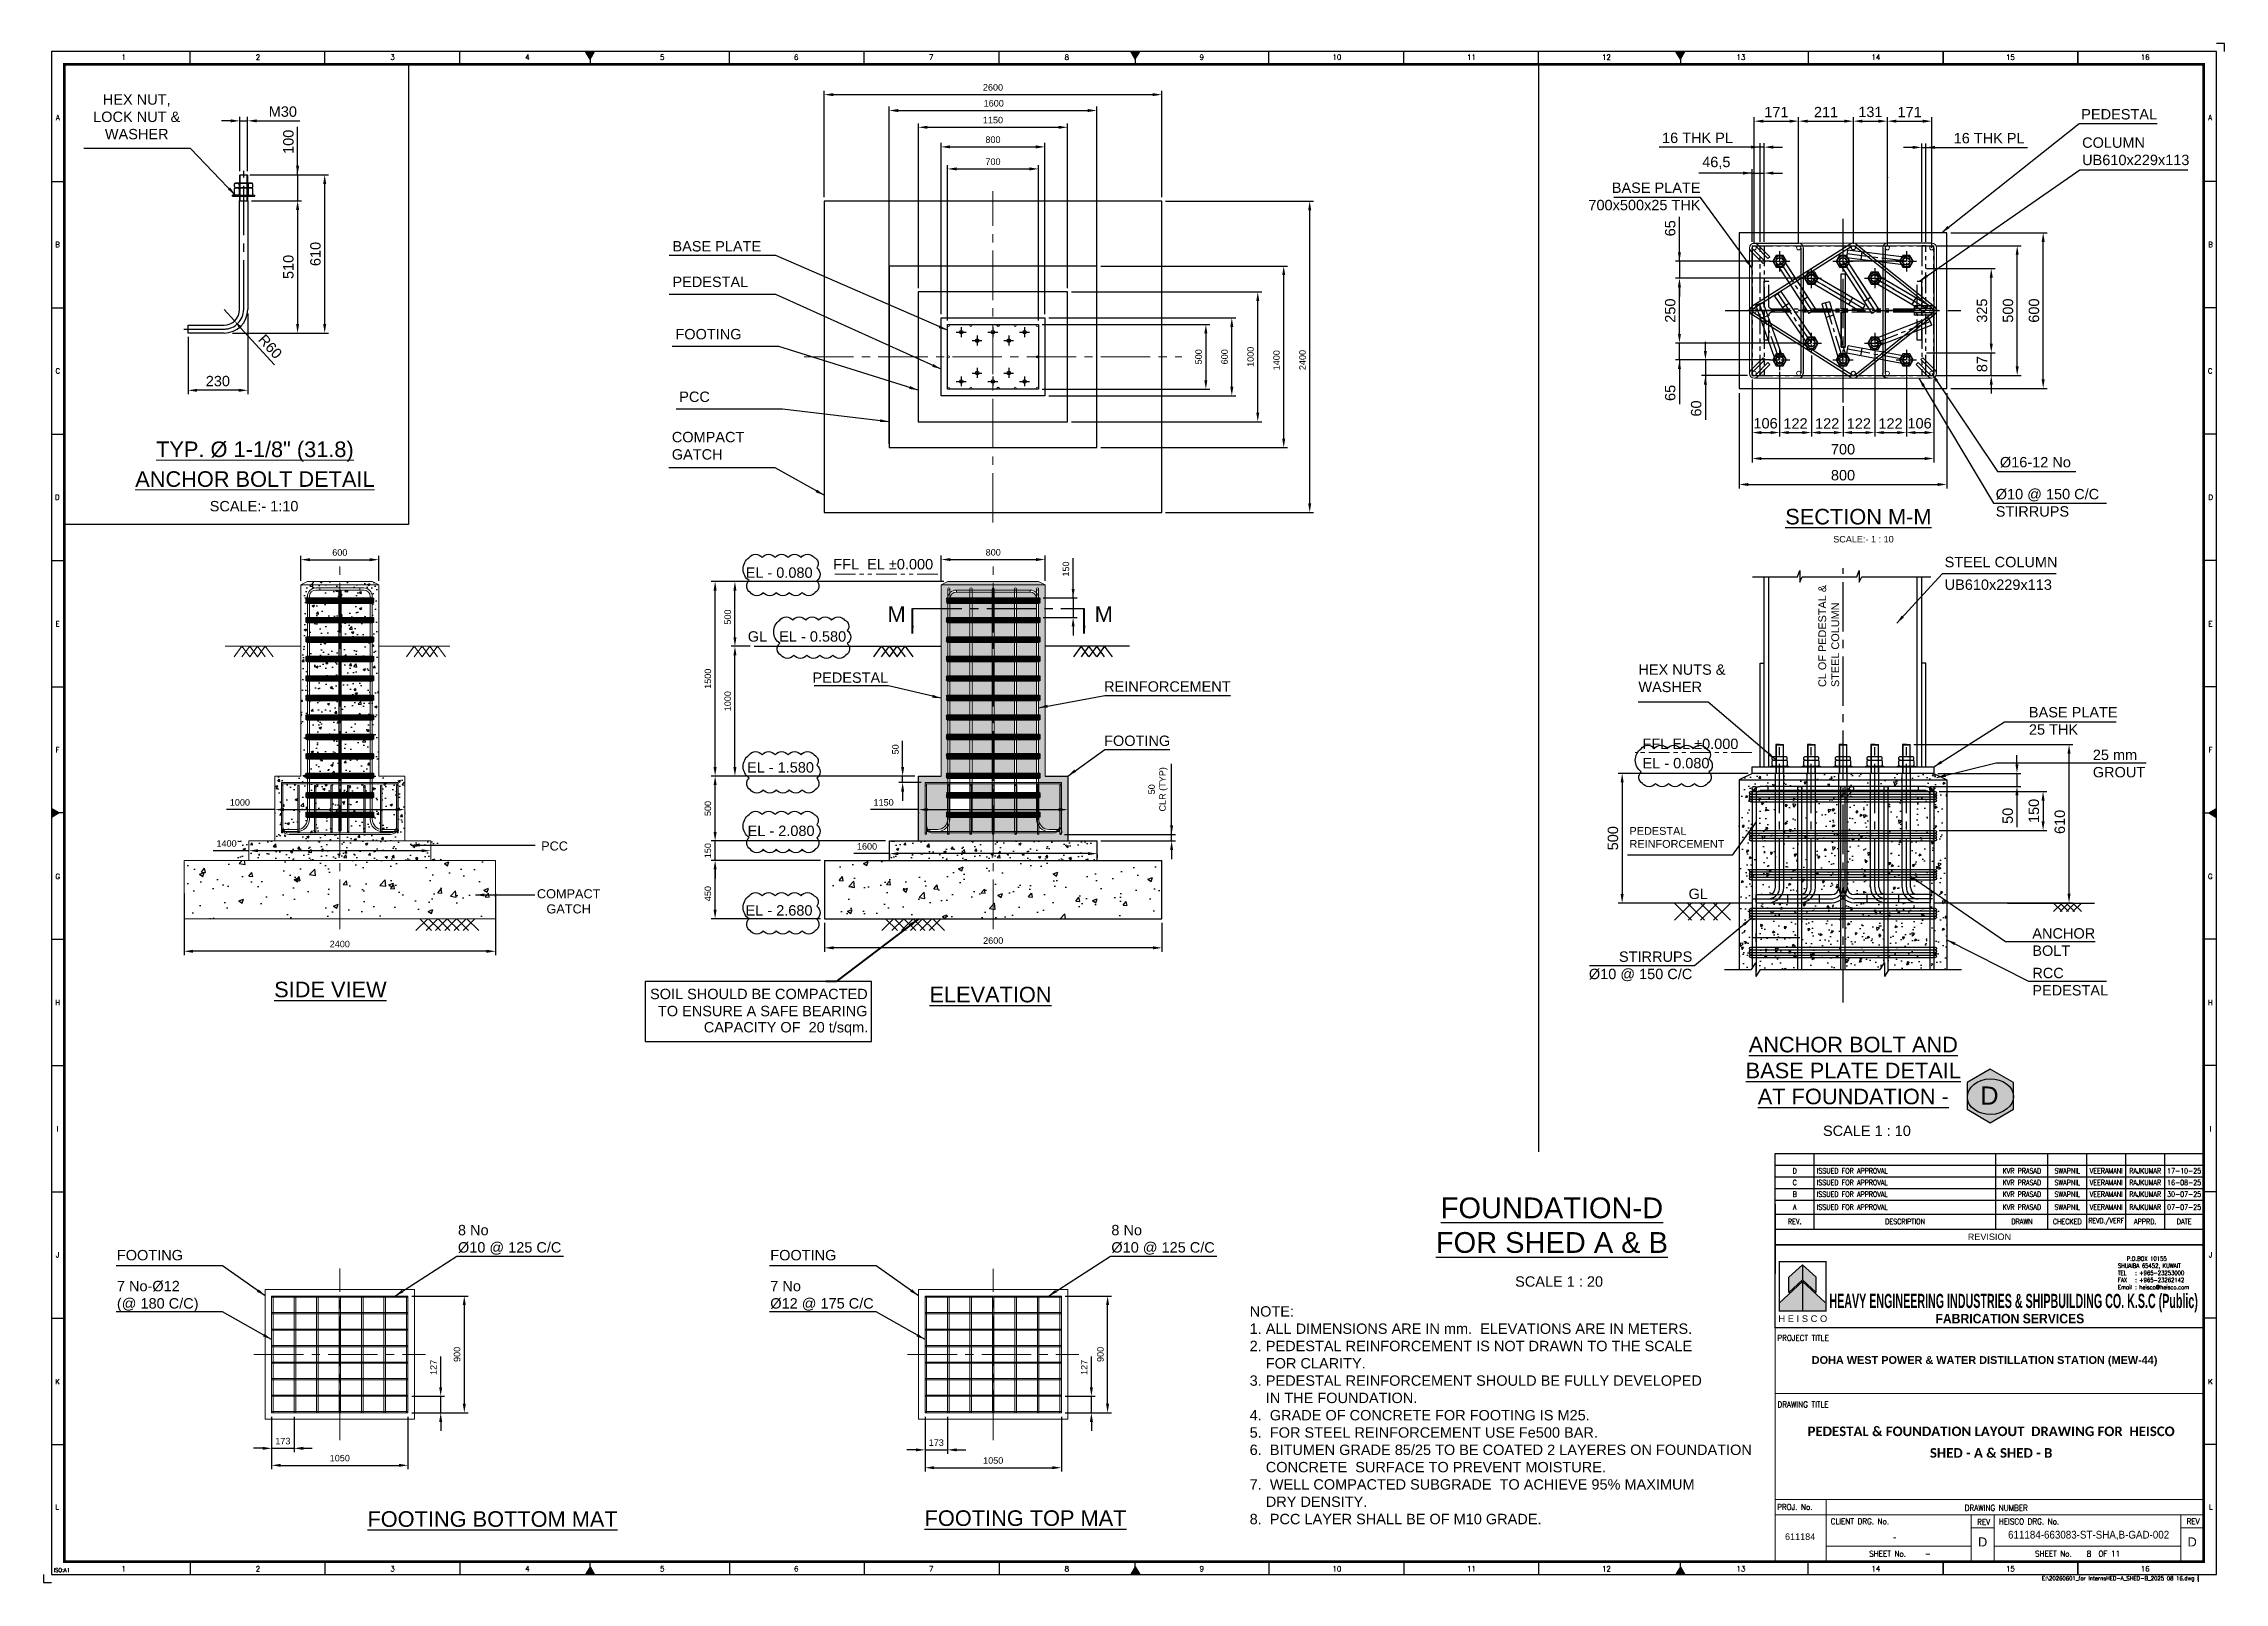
# Model space of a CAD drawing. Header units: millimetres. Extents: x -1055 to 11244, y -20673 to 2560.
# Drawn here: x 7550 to 8390, y 1149 to 1742 of the extents above; entities that cross this region are included whole.
import ezdxf
from ezdxf.enums import TextEntityAlignment as Align

# ---------------------------------------------------------------- set-up
doc = ezdxf.new("R2010")
doc.units = ezdxf.units.MM
doc.linetypes.add('CENTER2', pattern=[28.575, 19.05, -3.175, 3.175, -3.175])
doc.linetypes.add('PHANTOM2', pattern=[31.75, 15.875, -3.175, 3.175, -3.175, 3.175, -3.175])
for name, color, linetype in [('BORDER', 6, 'Continuous'), ('HEISCO', 7, 'Continuous'), ('TABLE', 4, 'Continuous')]:
    doc.layers.add(name, color=color, linetype=linetype)
doc.layers.add('TEXT', color=7, linetype='Continuous', lineweight=13)
doc.styles.add('arial', font='arial.ttf')
doc.styles.add('HEISCO', font='ariblk.ttf')
doc.styles.add('HEISCO.', font='arial.ttf')
doc.styles.add('LOGO', font='ROMANS.SHX')
doc.styles.add('ROMANS', font='romans.shx', dxfattribs={"width": 0.8})
doc.styles.get("Standard").update_dxf_attribs({"font": 'arial.ttf'})
doc.styles.add('STYLE2', font='arial.ttf', dxfattribs={"width": 1.1})
doc.dimstyles.new('ISO-25', dxfattribs={"dimtxt": 4, "dimasz": 3.5, "dimexe": 1.5, "dimexo": 1.5, "dimgap": 1.5, "dimtad": 1, "dimtxsty": 'Standard', "dimcen": 0, "dimadec": 0, "dimazin": 0, "dimtfac": 1, "dimtmove": 0, "dimatfit": 3, "dimfxl": 1, "dimarcsym": 0})

msp = doc.modelspace()

# ---------------------------------------------------------------- texts
at = {"color": 130}
for s, height, p in [('%%USECTION M-M', 6, (8220.882993, 1559.541285)), ('EL - 0.080', 4, (7820.444374, 1537.981153)), ('FFL  EL %%p0.000', 4, (7854.193476, 1541.217074)), ('M', 6, (7875.10026, 1521.991473)), ('M', 6, (7954.877672, 1521.991473)), ('GL   EL - 0.580', 4, (7821.26309, 1513.37177)), ('PEDESTAL', 4, (7846.185143, 1497.510342)), ('REINFORCEMENT ', 4, (7958.523104, 1494.088518)), ('FOOTING', 4, (7958.523104, 1473.173266)), ('EL - 1.580', 4, (7820.967884, 1462.918297)), ('EL - 2.080', 4, (7821.20747, 1438.472557)), ('EL - 2.680', 4, (7820.411958, 1407.812388)), ('%%USIDE VIEW', 6, (7638.838579, 1377.324797)), ('%%UELEVATION', 6, (7891.226888, 1375.372875))]:
    msp.add_text(s, height=height, dxfattribs=at).set_placement(p, align=Align.MIDDLE_LEFT)
for s, p in [('FFL EL %%p0.000', (8165.91605, 1471.989163)), ('EL - 0.080', (8165.91605, 1464.552914))]:
    msp.add_text(s, height=4).set_placement(p, align=Align.MIDDLE_LEFT)
for s, p in [('SOIL SHOULD BE COMPACTED', (7783.621435, 1373.597538)), ('TO ENSURE A SAFE BEARING', (7786.65827, 1367.025401)), ('CAPACITY OF  20 t/sqm.', (7804.32812, 1360.78187))]:
    msp.add_text(s, height=4, dxfattribs=at).set_placement(p)
for s, insert, char_height, attachment_point in [('HEX NUT,\\PLOCK NUT &\\PWASHER', (7585.885768, 1713.599517), 4, 5), ('PCC', (7794.879273, 1607.733612), 4, 1), ('COMPACT \\PGATCH', (7792.01005, 1592.211103), 4, 1), ('SCALE:- 1:10', (7631.096952, 1563.56079), 4, 5), ('{\\LANCHOR BOLT AND\\PBASE PLATE DETAIL\\PAT FOUNDATION -  }', (8247.095675, 1346.060738), 6, 5), ('D', (8299.513215, 1336.448258), 7, 5)]:
    msp.add_mtext(s, dxfattribs=dict(insert=insert, char_height=char_height, attachment_point=attachment_point))
for s, insert, char_height, width, attachment_point in [('PEDESTAL', (8334.910848, 1716.6089), 4, 25.21526738, 1), ('COLUMN\\PUB610x229x113', (8335.242982, 1705.678591), 4, 89.93147237, 1), ('BASE PLATE\\P700x500x25 THK', (8188.237784, 1688.286684), 4, 58.31920979, 3), ('BASE PLATE', (7792.249186, 1665.739241), 4, 132.47948931, 1), ('PEDESTAL', (7792.249186, 1652.023421), 4, 5.77776839, 1), ('FOOTING', (7793.406024, 1631.877418), 4, 5.77776839, 1), ('%%C16-12 No', (8303.572642, 1582.54221), 4, 49.96607465, 1), ('%%C10 @ 150 C/C\\PSTIRRUPS', (8301.96133, 1570.229231), 4, 89.93147237, 1), ('SCALE:- 1 : 10', (8239.359824, 1552.09437), 2.5, 26.96291915, 1), ('STEEL COLUMN', (8282.277021, 1544.048954), 4, 71.52841632, 1), ('UB610x229x113', (8282.277021, 1535.331469), 4, 71.52841632, 1), ('HEX NUTS &\\PWASHER', (8164.31564, 1502.606672), 4, 84.54641021, 1), ('BASE PLATE\\P25 THK', (8314.739215, 1486.175414), 4, 66.47559815, 1), ('25 mm\\PGROUT', (8339.357538, 1469.7433), 4, 78.33522023, 1), ('PEDESTAL REINFORCEMENT       ', (8160.891399, 1439.927853), 3, 43.47858245, 1), ('       GL', (8172.784365, 1416.189101), 4, 34.49017783, 1), ('ANCHOR BOLT', (8316.051506, 1400.952487), 4, 25.21526738, 1), ('STIRRUPS\\P%%C10 @ 150 C/C', (8185.085147, 1391.980372), 4, 48.81890357, 3), ('RCC PEDESTAL', (8316.051506, 1385.680412), 4, 25.21526738, 1), ('SCALE 1 : 10', (8235.418627, 1324.871902), 4, 63.03115758, 1), ('{\\LFOUNDATION-D\\PFOR SHED A & B}', (8131.008764, 1286.445409), 8, 225.35033557, 5), ('SCALE 1 : 20', (8116.84455, 1266.797122), 4, 66.42833482, 1)]:
    msp.add_mtext(s, dxfattribs=dict(insert=insert, char_height=char_height, width=width, attachment_point=attachment_point))
at = {"insert": (8233.636087, 1493.870568), "char_height": 3, "width": 47.20689587, "attachment_point": 1, "rotation": 90}
msp.add_mtext('CL OF PEDESTAL & STEEL COLUMN', dxfattribs=at)
at = {"color": 130, "char_height": 3.5, "attachment_point": 5}
for s, insert in [('PCC', (7746.838781, 1432.597207)), ('COMPACT\\PGATCH', (7752.274417, 1411.272733))]:
    msp.add_mtext(s, dxfattribs=dict(at, insert=insert))
at = {"color": 130, "attachment_point": 1}
for s, insert, char_height, width in [('8 No\\P%%C10 @ 125 C/C', (7709.629702, 1286.613321), 4, 39.39154161), ('8 No\\P%%C10 @ 125 C/C', (7961.312117, 1286.613321), 4, 39.39154161), ('FOOTING', (7578.25601, 1276.952217), 4, 73.08083001), ('FOOTING', (7829.938425, 1276.952217), 4, 73.08083001), ('7 No-%%C12\\P(@ 180 C/C)', (7578.25601, 1265.041992), 4, 73.08083001), ('7 No\\P%%C12 @ 175 C/C', (7829.938425, 1265.041992), 4, 73.08083001), ('NOTE:\\P1. ALL DIMENSIONS ARE IN mm.  ELEVATIONS ARE IN METERS.\\P2. PEDESTAL REINFORCEMENT IS NOT DRAWN TO THE SCALE\\P    FOR CLARITY.\\P3. PEDESTAL REINFORCEMENT SHOULD BE FULLY DEVELOPED\\P    IN THE FOUNDATION.\\P4.  GRADE OF CONCRETE FOR FOOTING IS M25.\\P5.  FOR STEEL REINFORCEMENT USE Fe500 BAR.\\P6.  BITUMEN GRADE 85/25 TO BE COATED 2 LAYERES ON FOUNDATION\\P    CONCRETE  SURFACE TO PREVENT MOISTURE.\\P7.  WELL COMPACTED SUBGRADE  TO ACHIEVE 95% MAXIMUM\\P    DRY DENSITY.\\P8.  PCC LAYER SHALL BE OF M10 GRADE.', (8014.587718, 1255.279938), 4, 255.85688563), ('{\\LFOOTING BOTTOM MAT}', (7674.765076, 1176.263724), 6, 119.0386345), ('{\\LFOOTING TOP MAT}', (7889.372661, 1176.612621), 6, 114.77191406)]:
    msp.add_mtext(s, dxfattribs=dict(at, insert=insert, char_height=char_height, width=width))
at = {"layer": 'BORDER', "color": 3, "style": 'ROMANS', "width": 0.9}
for s, p in [('PROJECT TITLE', (8217.865874, 1241.922219)), ('DRAWING TITLE', (8217.892899, 1216.296646)), ('PROJ. No.', (8217.770299, 1176.779741)), ('DRAWING NUMBER', (8290.019671, 1176.431458)), ('CLIENT DRG. No.', (8238.402091, 1171.23447)), ('HEISCO DRG. No.', (8303.157079, 1171.214711)), ('SHEET No.    -', (8253.228551, 1158.762709)), ('SHEET No.   8  OF 11', (8317.114694, 1158.762709))]:
    msp.add_text(s, height=2.25, dxfattribs=at).set_placement(p)
for p in [(8297.305405, 1171.008653), (8378.001625, 1171.219813)]:
    msp.add_text('REV', height=2.25, dxfattribs=at).set_placement(p, align=Align.CENTER)
at = {"layer": 'BORDER', "color": 7, "style": 'arial'}
for s, insert, char_height, width, attachment_point in [('{\\fArial|b1|i0|c0|p34;DOHA WEST POWER & WATER DISTILLATION STATION (MEW-44)}', (8297.669239, 1234.081652), 3, 163.24464911, 5), ('{\\fCalibri|b1|i0|c0|p2;\\H1.2308x;PEDESTAL & FOUNDATION LAYOUT  DRAWING FOR  HEISCO}', (8300.177872, 1207.038375), 3, 163.24464911, 5), ('{\\fCalibri|b1|i0|c0|p2;\\H1.2308x;SHED - A & SHED - B}', (8300.177872, 1198.719101), 3, 163.24464911, 5), ('611184', (8226.623117, 1167.728869), 2.5, 24.94987634, 2), ('{\\W0.9;611184-663083-ST-SHA,B-GAD-002}', (8337.732837, 1168.73047), 3, 43.61317739, 2), ('-', (8262.989595, 1167.836301), 3, 47.48534094, 2), ('D', (8296.928799, 1164.426289), 3.5, 6.29727831, 5), ('D', (8377.62502, 1164.426289), 3.5, 8.40928889, 5)]:
    msp.add_mtext(s, dxfattribs=dict(at, insert=insert, char_height=char_height, width=width, attachment_point=attachment_point))
at = {"layer": 'TEXT', "linetype": 'Continuous', "style": 'STYLE2'}
for s, p in [('%%UTYP. %%C 1-1/8" (31.8)', (7631.419699, 1582.508797)), ('%%UANCHOR BOLT DETAIL', (7631.419699, 1571.028983))]:
    msp.add_text(s, height=6, dxfattribs=at).set_placement(p, align=Align.CENTER)

# ---------------------------------------------------------------- blocks, each defined once
blk = doc.blocks.new('*D28491')
at = {"color": 0, "lineweight": -2}
for p, q in [((7849.3, 1427.07), (7807.18, 1427.07)), ((7808.68, 1408.07), (7808.68, 1423.57)), ((7849.3, 1404.57), (7807.18, 1404.57))]:
    blk.add_line(p, q, dxfattribs=at)
at = {"color": 0}
for points in [[(7809.26, 1423.57), (7808.09, 1423.57), (7808.68, 1427.07)], [(7808.09, 1408.07), (7809.26, 1408.07), (7808.68, 1404.57)]]:
    blk.add_solid(points, dxfattribs=at)
at = {"layer": 'Defpoints', "color": 0}
for p in [(7808.68, 1427.07), (7850.8, 1427.07), (7850.8, 1404.57)]:
    blk.add_point(p, dxfattribs=at)
at = {"color": 0, "insert": (7805.9, 1414.28), "char_height": 2.5, "attachment_point": 5, "rotation": 90}
blk.add_mtext('450', dxfattribs=at)
blk = doc.blocks.new('*D28492')
at = {"color": 0, "lineweight": -2}
for p, q in [((7808.68, 1438.07), (7808.68, 1441.57)), ((7874.3, 1434.57), (7807.18, 1434.57)), ((7808.68, 1427.07), (7808.68, 1434.57)), ((7849.3, 1427.07), (7807.18, 1427.07)), ((7808.68, 1423.57), (7808.68, 1420.07))]:
    blk.add_line(p, q, dxfattribs=at)
at = {"color": 0}
for points in [[(7808.09, 1438.07), (7809.26, 1438.07), (7808.68, 1434.57)], [(7809.26, 1423.57), (7808.09, 1423.57), (7808.68, 1427.07)]]:
    blk.add_solid(points, dxfattribs=at)
at = {"layer": 'Defpoints', "color": 0}
for p in [(7808.68, 1434.57), (7875.8, 1434.57), (7850.8, 1427.07)]:
    blk.add_point(p, dxfattribs=at)
at = {"color": 0, "insert": (7805.9, 1430.82), "char_height": 2.5, "attachment_point": 5, "rotation": 90}
blk.add_mtext('150', dxfattribs=at)
blk = doc.blocks.new('*D28493')
at = {"color": 0, "lineweight": -2}
for p, q in [((7885.55, 1459.57), (7807.18, 1459.57)), ((7808.68, 1438.07), (7808.68, 1456.07)), ((7874.3, 1434.57), (7807.18, 1434.57))]:
    blk.add_line(p, q, dxfattribs=at)
at = {"color": 0}
for points in [[(7809.26, 1456.07), (7808.09, 1456.07), (7808.68, 1459.57)], [(7808.09, 1438.07), (7809.26, 1438.07), (7808.68, 1434.57)]]:
    blk.add_solid(points, dxfattribs=at)
at = {"layer": 'Defpoints', "color": 0}
for p in [(7808.68, 1459.57), (7887.05, 1459.57), (7875.8, 1434.57)]:
    blk.add_point(p, dxfattribs=at)
at = {"color": 0, "insert": (7805.9, 1447.07), "char_height": 2.5, "attachment_point": 5, "rotation": 90}
blk.add_mtext('500', dxfattribs=at)
blk = doc.blocks.new('*D28494')
at = {"color": 0, "lineweight": -2}
for p, q in [((7887.05, 1446.63), (7868.47, 1446.63)), ((7887.05, 1445.57), (7887.05, 1445.13)), ((7890.55, 1446.63), (7941.05, 1446.63)), ((7944.55, 1445.57), (7944.55, 1445.13))]:
    blk.add_line(p, q, dxfattribs=at)
at = {"color": 0}
for points in [[(7890.55, 1447.22), (7890.55, 1446.05), (7887.05, 1446.63)], [(7941.05, 1446.05), (7941.05, 1447.22), (7944.55, 1446.63)]]:
    blk.add_solid(points, dxfattribs=at)
at = {"layer": 'Defpoints', "color": 0}
for p in [(7887.05, 1447.07), (7944.55, 1447.07), (7944.55, 1446.63)]:
    blk.add_point(p, dxfattribs=at)
at = {"color": 0, "insert": (7873.58, 1449.41), "char_height": 2.5, "attachment_point": 5}
blk.add_mtext('1150', dxfattribs=at)
blk = doc.blocks.new('*D28495')
at = {"color": 0, "lineweight": -2}
for p, q in [((7895.8, 1534.82), (7895.8, 1544.51)), ((7899.3, 1543.01), (7932.3, 1543.01)), ((7935.8, 1534.82), (7935.8, 1544.51))]:
    blk.add_line(p, q, dxfattribs=at)
at = {"color": 0}
for points in [[(7899.3, 1543.59), (7899.3, 1542.42), (7895.8, 1543.01)], [(7932.3, 1542.42), (7932.3, 1543.59), (7935.8, 1543.01)]]:
    blk.add_solid(points, dxfattribs=at)
at = {"layer": 'Defpoints', "color": 0}
for p in [(7935.8, 1543.01), (7895.8, 1533.32), (7935.8, 1533.32)]:
    blk.add_point(p, dxfattribs=at)
at = {"color": 0, "insert": (7915.8, 1545.78), "char_height": 2.5, "attachment_point": 5}
blk.add_mtext('800', dxfattribs=at)
blk = doc.blocks.new('*D28496')
at = {"color": 0, "lineweight": -2}
for p, q in [((7822.23, 1509.57), (7814.81, 1509.57)), ((7816.31, 1463.07), (7816.31, 1506.07)), ((7885.55, 1459.57), (7814.81, 1459.57))]:
    blk.add_line(p, q, dxfattribs=at)
at = {"color": 0}
for points in [[(7816.9, 1506.07), (7815.73, 1506.07), (7816.31, 1509.57)], [(7815.73, 1463.07), (7816.9, 1463.07), (7816.31, 1459.57)]]:
    blk.add_solid(points, dxfattribs=at)
at = {"layer": 'Defpoints', "color": 0}
for p in [(7816.31, 1509.57), (7823.73, 1509.57), (7887.05, 1459.57)]:
    blk.add_point(p, dxfattribs=at)
at = {"color": 0, "insert": (7813.54, 1488.43), "char_height": 2.5, "attachment_point": 5, "rotation": 90}
blk.add_mtext('1000', dxfattribs=at)
blk = doc.blocks.new('*D28497')
at = {"color": 0, "lineweight": -2}
for p, q in [((7896.8, 1534.57), (7814.81, 1534.57)), ((7816.31, 1513.07), (7816.31, 1531.07)), ((7822.23, 1509.57), (7814.81, 1509.57))]:
    blk.add_line(p, q, dxfattribs=at)
at = {"color": 0}
for points in [[(7816.9, 1531.07), (7815.73, 1531.07), (7816.31, 1534.57)], [(7815.73, 1513.07), (7816.9, 1513.07), (7816.31, 1509.57)]]:
    blk.add_solid(points, dxfattribs=at)
at = {"layer": 'Defpoints', "color": 0}
for p in [(7816.31, 1534.57), (7898.3, 1534.57), (7823.73, 1509.57)]:
    blk.add_point(p, dxfattribs=at)
at = {"color": 0, "insert": (7813.54, 1520.84), "char_height": 2.5, "attachment_point": 5, "rotation": 90}
blk.add_mtext('500', dxfattribs=at)
blk = doc.blocks.new('*D28498')
at = {"color": 0, "lineweight": -2}
for p, q in [((7984.52, 1437.07), (7984.52, 1464.35)), ((7943.25, 1437.07), (7986.02, 1437.07)), ((7984.52, 1440.57), (7984.52, 1444.07)), ((7984.52, 1434.57), (7984.52, 1437.07)), ((7957.3, 1434.57), (7986.02, 1434.57)), ((7984.52, 1431.07), (7984.52, 1427.57))]:
    blk.add_line(p, q, dxfattribs=at)
at = {"color": 0}
for points in [[(7983.94, 1440.57), (7985.1, 1440.57), (7984.52, 1437.07)], [(7985.1, 1431.07), (7983.94, 1431.07), (7984.52, 1434.57)]]:
    blk.add_solid(points, dxfattribs=at)
at = {"layer": 'Defpoints', "color": 0}
for p in [(7941.75, 1437.07), (7984.52, 1437.07), (7955.8, 1434.57)]:
    blk.add_point(p, dxfattribs=at)
at = {"color": 0, "insert": (7979.29, 1454.46), "char_height": 2.5, "attachment_point": 5, "rotation": 90}
blk.add_mtext('50\\PCLR (TYP)', dxfattribs=at)
blk = doc.blocks.new('*D28499')
at = {"color": 0, "lineweight": -2}
for p, q in [((7982.21, 1681.13), (8039.21, 1681.13)), ((8037.71, 1564.63), (8037.71, 1677.63)), ((7982.21, 1561.13), (8039.21, 1561.13))]:
    blk.add_line(p, q, dxfattribs=at)
at = {"color": 0}
for points in [[(8038.29, 1677.63), (8037.12, 1677.63), (8037.71, 1681.13)], [(8037.12, 1564.63), (8038.29, 1564.63), (8037.71, 1561.13)]]:
    blk.add_solid(points, dxfattribs=at)
at = {"layer": 'Defpoints', "color": 0}
for p in [(7980.71, 1681.13), (8037.71, 1681.13), (7980.71, 1561.13)]:
    blk.add_point(p, dxfattribs=at)
at = {"color": 0, "insert": (8034.93, 1619.9), "char_height": 2.5, "attachment_point": 5, "rotation": 90}
blk.add_mtext('2400', dxfattribs=at)
blk = doc.blocks.new('*D28500')
at = {"color": 0, "lineweight": -2}
for p, q in [((7875.71, 1587.63), (7875.71, 1717.54)), ((7879.21, 1716.04), (7952.21, 1716.04)), ((7955.71, 1587.63), (7955.71, 1717.54))]:
    blk.add_line(p, q, dxfattribs=at)
at = {"color": 0}
for points in [[(7879.21, 1716.62), (7879.21, 1715.45), (7875.71, 1716.04)], [(7952.21, 1715.45), (7952.21, 1716.62), (7955.71, 1716.04)]]:
    blk.add_solid(points, dxfattribs=at)
at = {"layer": 'Defpoints', "color": 0}
for p in [(7955.71, 1716.04), (7875.71, 1586.13), (7955.71, 1586.13)]:
    blk.add_point(p, dxfattribs=at)
at = {"color": 0, "insert": (7916, 1718.81), "char_height": 2.5, "attachment_point": 5}
blk.add_mtext('1600', dxfattribs=at)
blk = doc.blocks.new('*D28501')
at = {"color": 0, "lineweight": -2}
for p, q in [((7957.21, 1656.13), (8029.21, 1656.13)), ((8027.71, 1589.63), (8027.71, 1652.63)), ((7957.21, 1586.13), (8029.21, 1586.13))]:
    blk.add_line(p, q, dxfattribs=at)
at = {"color": 0}
for points in [[(8028.29, 1652.63), (8027.12, 1652.63), (8027.71, 1656.13)], [(8027.12, 1589.63), (8028.29, 1589.63), (8027.71, 1586.13)]]:
    blk.add_solid(points, dxfattribs=at)
at = {"layer": 'Defpoints', "color": 0}
for p in [(7955.71, 1656.13), (8027.71, 1656.13), (7955.71, 1586.13)]:
    blk.add_point(p, dxfattribs=at)
at = {"color": 0, "insert": (8024.93, 1619.81), "char_height": 2.5, "attachment_point": 5, "rotation": 90}
blk.add_mtext('1400', dxfattribs=at)
blk = doc.blocks.new('*D28502')
at = {"color": 0, "lineweight": -2}
for p, q in [((7886.96, 1647.63), (7886.96, 1711.08)), ((7890.46, 1709.58), (7940.96, 1709.58)), ((7944.46, 1647.63), (7944.46, 1711.08))]:
    blk.add_line(p, q, dxfattribs=at)
at = {"color": 0}
for points in [[(7890.46, 1710.17), (7890.46, 1709), (7886.96, 1709.58)], [(7940.96, 1709), (7940.96, 1710.17), (7944.46, 1709.58)]]:
    blk.add_solid(points, dxfattribs=at)
at = {"layer": 'Defpoints', "color": 0}
for p in [(7944.46, 1709.58), (7886.96, 1646.13), (7944.46, 1646.13)]:
    blk.add_point(p, dxfattribs=at)
at = {"color": 0, "insert": (7915.71, 1712.36), "char_height": 2.5, "attachment_point": 5}
blk.add_mtext('1150', dxfattribs=at)
blk = doc.blocks.new('*D28503')
at = {"color": 0, "lineweight": -2}
for p, q in [((7945.96, 1646.13), (8019.21, 1646.13)), ((8017.71, 1599.63), (8017.71, 1642.63)), ((7945.96, 1596.13), (8019.21, 1596.13))]:
    blk.add_line(p, q, dxfattribs=at)
at = {"color": 0}
for points in [[(8018.29, 1642.63), (8017.12, 1642.63), (8017.71, 1646.13)], [(8017.12, 1599.63), (8018.29, 1599.63), (8017.71, 1596.13)]]:
    blk.add_solid(points, dxfattribs=at)
at = {"layer": 'Defpoints', "color": 0}
for p in [(7944.46, 1646.13), (8017.71, 1646.13), (7944.46, 1596.13)]:
    blk.add_point(p, dxfattribs=at)
at = {"color": 0, "insert": (8014.93, 1621.13), "char_height": 2.5, "attachment_point": 5, "rotation": 90}
blk.add_mtext('1000', dxfattribs=at)
blk = doc.blocks.new('*D28504')
at = {"color": 0, "lineweight": -2}
for p, q in [((7937.21, 1636.13), (8009.21, 1636.13)), ((8007.71, 1609.63), (8007.71, 1632.63)), ((7937.21, 1606.13), (8009.21, 1606.13))]:
    blk.add_line(p, q, dxfattribs=at)
at = {"color": 0}
for points in [[(8008.29, 1632.63), (8007.12, 1632.63), (8007.71, 1636.13)], [(8007.12, 1609.63), (8008.29, 1609.63), (8007.71, 1606.13)]]:
    blk.add_solid(points, dxfattribs=at)
at = {"layer": 'Defpoints', "color": 0}
for p in [(7935.71, 1636.13), (8007.71, 1636.13), (7935.71, 1606.13)]:
    blk.add_point(p, dxfattribs=at)
at = {"color": 0, "insert": (8004.93, 1621.13), "char_height": 2.5, "attachment_point": 5, "rotation": 90}
blk.add_mtext('600', dxfattribs=at)
blk = doc.blocks.new('*D28505')
at = {"color": 0, "lineweight": -2}
for p, q in [((7895.71, 1637.63), (7895.71, 1703.54)), ((7899.21, 1702.04), (7932.21, 1702.04)), ((7935.71, 1637.63), (7935.71, 1703.54))]:
    blk.add_line(p, q, dxfattribs=at)
at = {"color": 0}
for points in [[(7899.21, 1702.62), (7899.21, 1701.45), (7895.71, 1702.04)], [(7932.21, 1701.45), (7932.21, 1702.62), (7935.71, 1702.04)]]:
    blk.add_solid(points, dxfattribs=at)
at = {"layer": 'Defpoints', "color": 0}
for p in [(7935.71, 1702.04), (7895.71, 1636.13), (7935.71, 1636.13)]:
    blk.add_point(p, dxfattribs=at)
at = {"color": 0, "insert": (7915.71, 1704.81), "char_height": 2.5, "attachment_point": 5}
blk.add_mtext('800', dxfattribs=at)
blk = doc.blocks.new('*D28506')
at = {"color": 0, "lineweight": -2}
for p, q in [((7946.59, 1528.22), (7946.59, 1543.5)), ((7946.59, 1531.72), (7946.59, 1535.22)), ((7935.05, 1528.22), (7948.09, 1528.22)), ((7935.05, 1520.72), (7948.09, 1520.72)), ((7946.59, 1528.22), (7946.59, 1520.72)), ((7946.59, 1517.22), (7946.59, 1513.72))]:
    blk.add_line(p, q, dxfattribs=at)
at = {"color": 0}
for points in [[(7946.01, 1531.72), (7947.17, 1531.72), (7946.59, 1528.22)], [(7947.17, 1517.22), (7946.01, 1517.22), (7946.59, 1520.72)]]:
    blk.add_solid(points, dxfattribs=at)
at = {"layer": 'Defpoints', "color": 0}
for p in [(7933.55, 1528.22), (7933.55, 1520.72), (7946.59, 1520.72)]:
    blk.add_point(p, dxfattribs=at)
at = {"color": 0, "insert": (7943.81, 1539.36), "char_height": 2.5, "attachment_point": 5, "rotation": 90}
blk.add_mtext('150', dxfattribs=at)
blk = doc.blocks.new('*D28507')
at = {"color": 0, "lineweight": -2}
for p, q in [((7875.8, 1429.68), (7862.08, 1429.68)), ((7875.8, 1429.32), (7875.8, 1428.18)), ((7952.3, 1429.68), (7879.3, 1429.68)), ((7955.8, 1429.32), (7955.8, 1428.18))]:
    blk.add_line(p, q, dxfattribs=at)
at = {"color": 0}
for points in [[(7879.3, 1430.26), (7879.3, 1429.09), (7875.8, 1429.68)], [(7952.3, 1429.09), (7952.3, 1430.26), (7955.8, 1429.68)]]:
    blk.add_solid(points, dxfattribs=at)
at = {"layer": 'Defpoints', "color": 0}
for p in [(7875.8, 1430.82), (7875.8, 1429.68), (7955.8, 1430.82)]:
    blk.add_point(p, dxfattribs=at)
at = {"color": 0, "insert": (7867.19, 1432.45), "char_height": 2.5, "attachment_point": 5}
blk.add_mtext('1600', dxfattribs=at)
blk = doc.blocks.new('*D28508')
at = {"color": 0, "lineweight": -2}
for p, q in [((7850.8, 1403.07), (7850.8, 1391.88)), ((7980.8, 1403.07), (7980.8, 1391.88)), ((7977.3, 1393.38), (7854.3, 1393.38))]:
    blk.add_line(p, q, dxfattribs=at)
at = {"color": 0}
for points in [[(7854.3, 1393.96), (7854.3, 1392.79), (7850.8, 1393.38)], [(7977.3, 1392.79), (7977.3, 1393.96), (7980.8, 1393.38)]]:
    blk.add_solid(points, dxfattribs=at)
at = {"layer": 'Defpoints', "color": 0}
for p in [(7850.8, 1404.57), (7980.8, 1404.57), (7850.8, 1393.38)]:
    blk.add_point(p, dxfattribs=at)
at = {"color": 0, "insert": (7915.8, 1396.15), "char_height": 2.5, "attachment_point": 5}
blk.add_mtext('2600', dxfattribs=at)
blk = doc.blocks.new('*D28509')
at = {"color": 0, "lineweight": -2}
for p, q in [((7889.55, 1212.7), (7889.55, 1198.41)), ((7898.2, 1212.7), (7898.2, 1198.41)), ((7886.05, 1199.91), (7882.55, 1199.91)), ((7889.55, 1199.91), (7898.2, 1199.91)), ((7901.7, 1199.91), (7905.2, 1199.91))]:
    blk.add_line(p, q, dxfattribs=at)
at = {"color": 0}
for points in [[(7886.05, 1199.33), (7886.05, 1200.49), (7889.55, 1199.91)], [(7901.7, 1200.49), (7901.7, 1199.33), (7898.2, 1199.91)]]:
    blk.add_solid(points, dxfattribs=at)
at = {"layer": 'Defpoints', "color": 0}
for p in [(7889.55, 1214.2), (7898.2, 1214.2), (7898.2, 1199.91)]:
    blk.add_point(p, dxfattribs=at)
at = {"color": 0, "insert": (7893.87, 1202.69), "char_height": 2.5, "attachment_point": 5}
blk.add_mtext('173', dxfattribs=at)
blk = doc.blocks.new('*D28510')
at = {"color": 0, "lineweight": -2}
for p, q in [((7637.87, 1212.7), (7637.87, 1199.01)), ((7646.52, 1212.7), (7646.52, 1199.01)), ((7634.37, 1200.51), (7630.87, 1200.51)), ((7637.87, 1200.51), (7646.52, 1200.51)), ((7650.02, 1200.51), (7653.52, 1200.51))]:
    blk.add_line(p, q, dxfattribs=at)
at = {"color": 0}
for points in [[(7634.37, 1199.92), (7634.37, 1201.09), (7637.87, 1200.51)], [(7650.02, 1201.09), (7650.02, 1199.92), (7646.52, 1200.51)]]:
    blk.add_solid(points, dxfattribs=at)
at = {"layer": 'Defpoints', "color": 0}
for p in [(7637.87, 1214.2), (7646.52, 1214.2), (7646.52, 1200.51)]:
    blk.add_point(p, dxfattribs=at)
at = {"color": 0, "insert": (7642.19, 1203.28), "char_height": 2.5, "attachment_point": 5}
blk.add_mtext('173', dxfattribs=at)
blk = doc.blocks.new('*D28511')
at = {"color": 0, "lineweight": -2}
for p, q in [((7943.55, 1259.2), (7961.36, 1259.2)), ((7959.86, 1217.7), (7959.86, 1255.7)), ((7943.55, 1214.2), (7961.36, 1214.2))]:
    blk.add_line(p, q, dxfattribs=at)
at = {"color": 0}
for points in [[(7960.45, 1255.7), (7959.28, 1255.7), (7959.86, 1259.2)], [(7959.28, 1217.7), (7960.45, 1217.7), (7959.86, 1214.2)]]:
    blk.add_solid(points, dxfattribs=at)
at = {"layer": 'Defpoints', "color": 0}
for p in [(7942.05, 1259.2), (7959.86, 1259.2), (7942.05, 1214.2)]:
    blk.add_point(p, dxfattribs=at)
at = {"color": 0, "insert": (7957.09, 1236.7), "char_height": 2.5, "attachment_point": 5, "rotation": 90}
blk.add_mtext('900', dxfattribs=at)
blk = doc.blocks.new('*D28512')
at = {"color": 0, "lineweight": -2}
for p, q in [((7691.87, 1259.2), (7713.57, 1259.2)), ((7712.07, 1255.7), (7712.07, 1217.7)), ((7691.87, 1214.2), (7713.57, 1214.2))]:
    blk.add_line(p, q, dxfattribs=at)
at = {"color": 0}
for points in [[(7712.65, 1255.7), (7711.48, 1255.7), (7712.07, 1259.2)], [(7711.48, 1217.7), (7712.65, 1217.7), (7712.07, 1214.2)]]:
    blk.add_solid(points, dxfattribs=at)
at = {"layer": 'Defpoints', "color": 0}
for p in [(7690.37, 1259.2), (7690.37, 1214.2), (7712.07, 1214.2)]:
    blk.add_point(p, dxfattribs=at)
at = {"color": 0, "insert": (7709.29, 1236.7), "char_height": 2.5, "attachment_point": 5, "rotation": 90}
blk.add_mtext('900', dxfattribs=at)
blk = doc.blocks.new('*D28513')
at = {"color": 0, "lineweight": -2}
for p, q in [((7637.87, 1212.7), (7637.87, 1192.45)), ((7690.37, 1212.7), (7690.37, 1192.45)), ((7641.37, 1193.95), (7686.87, 1193.95))]:
    blk.add_line(p, q, dxfattribs=at)
at = {"color": 0}
for points in [[(7641.37, 1194.53), (7641.37, 1193.36), (7637.87, 1193.95)], [(7686.87, 1193.36), (7686.87, 1194.53), (7690.37, 1193.95)]]:
    blk.add_solid(points, dxfattribs=at)
at = {"layer": 'Defpoints', "color": 0}
for p in [(7637.87, 1214.2), (7690.37, 1214.2), (7690.37, 1193.95)]:
    blk.add_point(p, dxfattribs=at)
at = {"color": 0, "insert": (7664.12, 1196.72), "char_height": 2.5, "attachment_point": 5}
blk.add_mtext('1050', dxfattribs=at)
blk = doc.blocks.new('*D28514')
at = {"color": 0, "lineweight": -2}
for p, q in [((7639.12, 1446.63), (7620.53, 1446.63)), ((7639.12, 1445.57), (7639.12, 1445.13)), ((7642.62, 1446.63), (7685.62, 1446.63)), ((7689.12, 1445.57), (7689.12, 1445.13))]:
    blk.add_line(p, q, dxfattribs=at)
at = {"color": 0}
for points in [[(7642.62, 1447.22), (7642.62, 1446.05), (7639.12, 1446.63)], [(7685.62, 1446.05), (7685.62, 1447.22), (7689.12, 1446.63)]]:
    blk.add_solid(points, dxfattribs=at)
at = {"layer": 'Defpoints', "color": 0}
for p in [(7639.12, 1447.07), (7689.12, 1447.07), (7689.12, 1446.63)]:
    blk.add_point(p, dxfattribs=at)
at = {"color": 0, "insert": (7625.64, 1449.41), "char_height": 2.5, "attachment_point": 5}
blk.add_mtext('1000', dxfattribs=at)
blk = doc.blocks.new('*D28515')
at = {"color": 0, "lineweight": -2}
for p, q in [((7629.12, 1430.81), (7615.39, 1430.81)), ((7629.12, 1429.32), (7629.12, 1429.31)), ((7695.62, 1430.81), (7632.62, 1430.81)), ((7699.12, 1429.32), (7699.12, 1429.31))]:
    blk.add_line(p, q, dxfattribs=at)
at = {"color": 0}
for points in [[(7632.62, 1431.39), (7632.62, 1430.23), (7629.12, 1430.81)], [(7695.62, 1430.23), (7695.62, 1431.39), (7699.12, 1430.81)]]:
    blk.add_solid(points, dxfattribs=at)
at = {"layer": 'Defpoints', "color": 0}
for p in [(7629.12, 1430.82), (7629.12, 1430.81), (7699.12, 1430.82)]:
    blk.add_point(p, dxfattribs=at)
at = {"color": 0, "insert": (7620.51, 1433.59), "char_height": 2.5, "attachment_point": 5}
blk.add_mtext('1400', dxfattribs=at)
blk = doc.blocks.new('*D28516')
at = {"color": 0, "lineweight": -2}
for p, q in [((7604.12, 1414.32), (7604.12, 1390.55)), ((7724.12, 1414.32), (7724.12, 1390.55)), ((7720.62, 1392.05), (7607.62, 1392.05))]:
    blk.add_line(p, q, dxfattribs=at)
at = {"color": 0}
for points in [[(7607.62, 1392.63), (7607.62, 1391.47), (7604.12, 1392.05)], [(7720.62, 1391.47), (7720.62, 1392.63), (7724.12, 1392.05)]]:
    blk.add_solid(points, dxfattribs=at)
at = {"layer": 'Defpoints', "color": 0}
for p in [(7604.12, 1415.82), (7724.12, 1415.82), (7604.12, 1392.05)]:
    blk.add_point(p, dxfattribs=at)
at = {"color": 0, "insert": (7664.12, 1394.83), "char_height": 2.5, "attachment_point": 5}
blk.add_mtext('2400', dxfattribs=at)
blk = doc.blocks.new('*D28517')
at = {"color": 0, "lineweight": -2}
for p, q in [((7649.12, 1534.82), (7649.12, 1544.46)), ((7652.62, 1542.96), (7675.62, 1542.96)), ((7679.12, 1534.82), (7679.12, 1544.46))]:
    blk.add_line(p, q, dxfattribs=at)
at = {"color": 0}
for points in [[(7652.62, 1543.54), (7652.62, 1542.37), (7649.12, 1542.96)], [(7675.62, 1542.37), (7675.62, 1543.54), (7679.12, 1542.96)]]:
    blk.add_solid(points, dxfattribs=at)
at = {"layer": 'Defpoints', "color": 0}
for p in [(7679.12, 1542.96), (7649.12, 1533.32), (7679.12, 1533.32)]:
    blk.add_point(p, dxfattribs=at)
at = {"color": 0, "insert": (7664.12, 1545.73), "char_height": 2.5, "attachment_point": 5}
blk.add_mtext('600', dxfattribs=at)
blk = doc.blocks.new('A1B')
at = {"layer": 'BORDER', "color": 1}
for p, q in [((56.44, 585), (56.44, 590)), ((56.44, 585), (56.44, 590)), ((108.38, 585), (108.38, 590)), ((108.38, 585), (108.38, 590)), ((160.31, 585), (160.31, 590)), ((160.31, 585), (160.31, 590)), ((264.19, 585), (264.19, 590)), ((316.12, 585), (316.12, 590)), ((368.06, 585), (368.06, 590)), ((471.94, 585), (471.94, 590)), ((523.88, 585), (523.88, 590)), ((575.81, 585), (575.81, 590)), ((679.69, 590), (679.69, 585)), ((731.63, 590), (731.63, 585)), ((731.63, 585), (731.63, 590)), ((731.63, 590), (731.63, 585)), ((783.56, 590), (783.56, 585)), ((783.56, 585), (783.56, 590)), ((3, 539.83), (8, 539.83)), ((837, 539.83), (832, 539.83)), ((3, 491.17), (8, 491.17)), ((837, 491.17), (832, 491.17)), ((3, 442.5), (8, 442.5)), ((837, 442.5), (832, 442.5)), ((3, 393.84), (8, 393.84)), ((837, 393.84), (832, 393.84)), ((3, 345.17), (8, 345.17)), ((837, 345.17), (832, 345.17)), ((3, 247.84), (8, 247.84)), ((837, 247.84), (832, 247.84)), ((3, 199.17), (8, 199.17)), ((837, 199.17), (832, 199.17)), ((3, 150.51), (8, 150.51)), ((837, 150.51), (832, 150.51)), ((3, 101.84), (8, 101.84)), ((837, 101.84), (832, 101.84)), ((3, 53.17), (8, 53.17)), ((837, 53.17), (832, 53.17)), ((56.44, 8), (56.44, 3)), ((108.38, 8), (108.38, 3)), ((160.31, 8), (160.31, 3)), ((264.19, 8), (264.19, 3)), ((316.12, 8), (316.12, 3)), ((368.06, 8), (368.06, 3)), ((471.94, 8), (471.94, 3)), ((523.88, 8), (523.88, 3)), ((575.81, 8), (575.81, 3)), ((679.69, 3), (679.69, 8)), ((731.63, 3), (731.63, 8)), ((731.63, 8), (731.63, 3)), ((731.63, 3), (731.63, 8)), ((783.56, 3), (783.56, 8)), ((783.56, 8), (783.56, 3))]:
    blk.add_line(p, q, dxfattribs=at)
at = {"layer": 'BORDER'}
for p, q in [((210.5, 587), (208.77, 590)), ((210.5, 590), (210.5, 585)), ((210.5, 587), (212.23, 590)), ((210.5, 588), (210.5, 585)), ((210.5, 588), (210.5, 585)), ((420.5, 587), (418.77, 590)), ((420.5, 590), (420.5, 585)), ((420.5, 587), (422.23, 590)), ((420.5, 588), (420.5, 585)), ((630.5, 587), (628.77, 590)), ((630.5, 590), (630.5, 585)), ((630.5, 587), (632.23, 590)), ((6, 296.5), (3, 298.23)), ((8, 296.5), (3, 296.5)), ((6, 296.5), (3, 294.77)), ((832, 296.5), (837, 296.5)), ((834, 296.5), (837, 298.23)), ((834, 296.5), (837, 294.77)), ((210.5, 6), (208.77, 3)), ((210.5, 5), (210.5, 8)), ((210.5, 5), (210.5, 8)), ((210.5, 3), (210.5, 8)), ((210.5, 6), (212.23, 3)), ((420.5, 6), (418.77, 3)), ((420.5, 5), (420.5, 8)), ((420.5, 3), (420.5, 8)), ((420.5, 6), (422.23, 3)), ((630.5, 6), (628.77, 3)), ((630.5, 3), (630.5, 8)), ((630.5, 6), (632.23, 3))]:
    blk.add_line(p, q, dxfattribs=at)
blk.add_lwpolyline([(837, 3), (837, 590), (3, 590), (3, 3)], close=True, dxfattribs=at)
at = {"layer": 'BORDER', "color": 1}
for points in [[(840, 590), (840, 593), (837, 593)], [(0, 3), (0, 0), (3, 0)]]:
    blk.add_lwpolyline(points, dxfattribs=at)
at = {"layer": 'BORDER', "const_width": 1}
blk.add_lwpolyline([(8, 8), (832, 8), (832, 585), (8, 585)], close=True, dxfattribs=at)
at = {"layer": 'BORDER'}
for points in [[(212.23, 590), (208.77, 590), (210.5, 587)], [(422.23, 590), (418.77, 590), (420.5, 587)], [(632.23, 590), (628.77, 590), (630.5, 587)], [(3, 298.23), (3, 294.77), (6, 296.5)], [(837, 298.23), (837, 294.77), (834, 296.5)], [(212.23, 3), (208.77, 3), (210.5, 6)], [(422.23, 3), (418.77, 3), (420.5, 6)], [(632.23, 3), (628.77, 3), (630.5, 6)]]:
    blk.add_solid(points, dxfattribs=at)
at = {"color": 11, "insert": (830.38, 1.34), "char_height": 1.5, "width": 401.355, "attachment_point": 6, "style": 'ROMANS'}
blk.add_mtext('{\\W1;\\C1;E:\\20260601_for Interns\\SHED-A_SHED-B_2025 08 16.dwg }', dxfattribs=at)
at = {"layer": 'BORDER', "color": 1, "style": 'ROMANS'}
for s, height, p in [('1', 2, (30.81, 586.75)), ('2', 2, (82.56, 586.75)), ('3', 2, (134.41, 586.75)), ('4', 2, (186.37, 586.75)), ('5', 2, (238.32, 586.75)), ('6', 2, (289.89, 586.75)), ('7', 2, (341.88, 586.75)), ('8', 2, (394.13, 586.75)), ('9', 2, (446.1, 586.75)), ('10', 2, (498.13, 586.75)), ('11', 2, (549.97, 586.75)), ('12', 2, (601.96, 586.75)), ('13', 2, (653.79, 586.75)), ('14', 2, (705.77, 586.75)), ('15', 2, (757.56, 586.75)), ('16', 2, (809.48, 586.75)), ('A', 2, (5.48, 563.52)), ('A', 2, (834.52, 563.52)), ('B', 2, (5.35, 514.55)), ('B', 2, (834.65, 514.55)), ('C', 2, (5.49, 465.84)), ('C', 2, (834.51, 465.84)), ('D', 2, (5.25, 417.17)), ('D', 2, (834.75, 417.17)), ('E', 2, (5.39, 368.4)), ('E', 2, (834.61, 368.4)), ('F', 2, (5.34, 319.81)), ('F', 2, (834.66, 319.81)), ('G', 2, (5.44, 271.07)), ('G', 2, (834.56, 271.07)), ('H', 2, (5.43, 222.46)), ('H', 2, (834.57, 222.46)), ('I', 2, (5.31, 173.82)), ('I', 2, (834.69, 173.82)), ('J', 2, (5.33, 125.23)), ('J', 2, (834.67, 125.23)), ('K', 2, (5.38, 76.36)), ('K', 2, (834.62, 76.36)), ('L', 2, (5.2, 28.07)), ('L', 2, (834.8, 28.07)), ('ISO:A1', 1.5, (7.03, 4)), ('1', 2, (30.81, 4.25)), ('2', 2, (82.56, 4.25)), ('3', 2, (134.41, 4.25)), ('4', 2, (186.37, 4.25)), ('5', 2, (238.32, 4.25)), ('6', 2, (289.89, 4.25)), ('7', 2, (341.88, 4.25)), ('8', 2, (394.13, 4.25)), ('9', 2, (446.1, 4.25)), ('10', 2, (498.13, 4.25)), ('11', 2, (549.97, 4.25)), ('12', 2, (601.96, 4.25)), ('13', 2, (653.79, 4.25)), ('14', 2, (705.77, 4.25)), ('15', 2, (757.56, 4.25)), ('16', 2, (809.48, 4.25))]:
    blk.add_text(s, height=height, dxfattribs=at).set_placement(p, align=Align.CENTER)
blk = doc.blocks.new('*D28518')
at = {"color": 0, "lineweight": -2}
for p, q in [((7896.8, 1534.57), (7807.18, 1534.57)), ((7808.68, 1463.07), (7808.68, 1531.07)), ((7885.55, 1459.57), (7807.18, 1459.57))]:
    blk.add_line(p, q, dxfattribs=at)
at = {"color": 0}
for points in [[(7809.26, 1531.07), (7808.09, 1531.07), (7808.68, 1534.57)], [(7808.09, 1463.07), (7809.26, 1463.07), (7808.68, 1459.57)]]:
    blk.add_solid(points, dxfattribs=at)
at = {"layer": 'Defpoints', "color": 0}
for p in [(7808.68, 1534.57), (7898.3, 1534.57), (7887.05, 1459.57)]:
    blk.add_point(p, dxfattribs=at)
at = {"color": 0, "insert": (7805.9, 1497.07), "char_height": 2.5, "attachment_point": 5, "rotation": 90}
blk.add_mtext('1500', dxfattribs=at)
blk = doc.blocks.new('*D28519')
at = {"color": 0, "lineweight": -2}
for p, q in [((7880.91, 1463.07), (7880.91, 1473.15)), ((7885.55, 1459.57), (7879.41, 1459.57)), ((7888.05, 1457.07), (7879.41, 1457.07)), ((7880.91, 1457.07), (7880.91, 1459.57)), ((7880.91, 1453.57), (7880.91, 1450.07))]:
    blk.add_line(p, q, dxfattribs=at)
at = {"color": 0}
for points in [[(7880.33, 1463.07), (7881.5, 1463.07), (7880.91, 1459.57)], [(7881.5, 1453.57), (7880.33, 1453.57), (7880.91, 1457.07)]]:
    blk.add_solid(points, dxfattribs=at)
at = {"layer": 'Defpoints', "color": 0}
for p in [(7880.91, 1459.57), (7887.05, 1459.57), (7889.55, 1457.07)]:
    blk.add_point(p, dxfattribs=at)
at = {"color": 0, "insert": (7878.14, 1469.86), "char_height": 2.5, "attachment_point": 5, "rotation": 90}
blk.add_mtext('50', dxfattribs=at)
blk = doc.blocks.new('*D28527')
at = {"color": 0, "lineweight": -2}
for p, q in [((7889.55, 1212.7), (7889.55, 1191.54)), ((7942.05, 1212.7), (7942.05, 1191.54)), ((7893.05, 1193.04), (7938.55, 1193.04))]:
    blk.add_line(p, q, dxfattribs=at)
at = {"color": 0}
for points in [[(7893.05, 1193.62), (7893.05, 1192.45), (7889.55, 1193.04)], [(7938.55, 1192.45), (7938.55, 1193.62), (7942.05, 1193.04)]]:
    blk.add_solid(points, dxfattribs=at)
at = {"layer": 'Defpoints', "color": 0}
for p in [(7889.55, 1214.2), (7942.05, 1214.2), (7942.05, 1193.04)]:
    blk.add_point(p, dxfattribs=at)
at = {"color": 0, "insert": (7915.8, 1195.81), "char_height": 2.5, "attachment_point": 5}
blk.add_mtext('1050', dxfattribs=at)
blk = doc.blocks.new('*D28528')
at = {"color": 0, "lineweight": -2}
for p, q in [((7702.98, 1224.06), (7702.98, 1235.84)), ((7691.87, 1220.56), (7704.48, 1220.56)), ((7702.98, 1214.2), (7702.98, 1220.56)), ((7691.87, 1214.2), (7704.48, 1214.2)), ((7702.98, 1210.7), (7702.98, 1207.2))]:
    blk.add_line(p, q, dxfattribs=at)
at = {"color": 0}
for points in [[(7702.4, 1224.06), (7703.56, 1224.06), (7702.98, 1220.56)], [(7703.56, 1210.7), (7702.4, 1210.7), (7702.98, 1214.2)]]:
    blk.add_solid(points, dxfattribs=at)
at = {"layer": 'Defpoints', "color": 0}
for p in [(7690.37, 1220.56), (7702.98, 1220.56), (7690.37, 1214.2)]:
    blk.add_point(p, dxfattribs=at)
at = {"color": 0, "insert": (7700.22, 1231.7), "char_height": 2.5, "attachment_point": 5, "rotation": 90}
blk.add_mtext('127', dxfattribs=at)
blk = doc.blocks.new('*D28529')
at = {"color": 0, "lineweight": -2}
for p, q in [((7953.62, 1224.06), (7953.62, 1235.84)), ((7943.55, 1220.56), (7955.12, 1220.56)), ((7953.62, 1214.2), (7953.62, 1220.56)), ((7943.55, 1214.2), (7955.12, 1214.2)), ((7953.62, 1210.7), (7953.62, 1207.2))]:
    blk.add_line(p, q, dxfattribs=at)
at = {"color": 0}
for points in [[(7953.04, 1224.06), (7954.2, 1224.06), (7953.62, 1220.56)], [(7954.2, 1210.7), (7953.04, 1210.7), (7953.62, 1214.2)]]:
    blk.add_solid(points, dxfattribs=at)
at = {"layer": 'Defpoints', "color": 0}
for p in [(7942.05, 1220.56), (7953.62, 1220.56), (7942.05, 1214.2)]:
    blk.add_point(p, dxfattribs=at)
at = {"color": 0, "insert": (7950.86, 1231.7), "char_height": 2.5, "attachment_point": 5, "rotation": 90}
blk.add_mtext('127', dxfattribs=at)
blk = doc.blocks.new('*D28530')
at = {"color": 0, "lineweight": -2}
for p, q in [((7850.71, 1682.63), (7850.71, 1723.67)), ((7854.21, 1722.17), (7977.21, 1722.17)), ((7980.71, 1682.63), (7980.71, 1723.67))]:
    blk.add_line(p, q, dxfattribs=at)
at = {"color": 0}
for points in [[(7854.21, 1722.76), (7854.21, 1721.59), (7850.71, 1722.17)], [(7977.21, 1721.59), (7977.21, 1722.76), (7980.71, 1722.17)]]:
    blk.add_solid(points, dxfattribs=at)
at = {"layer": 'Defpoints', "color": 0}
for p in [(7980.71, 1722.17), (7850.71, 1681.13), (7980.71, 1681.13)]:
    blk.add_point(p, dxfattribs=at)
at = {"color": 0, "insert": (7915.71, 1724.95), "char_height": 2.5, "attachment_point": 5}
blk.add_mtext('2600', dxfattribs=at)
blk = doc.blocks.new('A$7E979E303196')
for p, q in [((0, 0), (3, 4)), ((3, 4), (6, 0)), ((3, 0), (6, 4)), ((6, 4), (9, 0)), ((6, 0), (9, 4)), ((9, 4), (12, 0)), ((9, 0), (12, 4)), ((12, 4), (15, 0))]:
    blk.add_line(p, q)
blk = doc.blocks.new('*D28531')
at = {"color": 0, "lineweight": -2}
for p, q in [((7934.71, 1633.63), (7999.21, 1633.63)), ((7997.71, 1630.13), (7997.71, 1612.13)), ((7934.71, 1608.63), (7999.21, 1608.63))]:
    blk.add_line(p, q, dxfattribs=at)
at = {"color": 0}
for points in [[(7998.29, 1630.13), (7997.12, 1630.13), (7997.71, 1633.63)], [(7997.12, 1612.13), (7998.29, 1612.13), (7997.71, 1608.63)]]:
    blk.add_solid(points, dxfattribs=at)
at = {"layer": 'Defpoints', "color": 0}
for p in [(7933.21, 1633.63), (7933.21, 1608.63), (7997.71, 1608.63)]:
    blk.add_point(p, dxfattribs=at)
at = {"color": 0, "insert": (7994.93, 1621.13), "char_height": 2.5, "attachment_point": 5, "rotation": 90}
blk.add_mtext('500', dxfattribs=at)
blk = doc.blocks.new('*D28532')
at = {"color": 0, "lineweight": -2}
for p, q in [((7898.21, 1635.13), (7898.21, 1695.04)), ((7901.71, 1693.54), (7929.71, 1693.54)), ((7933.21, 1635.13), (7933.21, 1695.04))]:
    blk.add_line(p, q, dxfattribs=at)
at = {"color": 0}
for points in [[(7901.71, 1694.13), (7901.71, 1692.96), (7898.21, 1693.54)], [(7929.71, 1692.96), (7929.71, 1694.13), (7933.21, 1693.54)]]:
    blk.add_solid(points, dxfattribs=at)
at = {"layer": 'Defpoints', "color": 0}
for p in [(7933.21, 1693.54), (7898.21, 1633.63), (7933.21, 1633.63)]:
    blk.add_point(p, dxfattribs=at)
at = {"color": 0, "insert": (7915.71, 1696.32), "char_height": 2.5, "attachment_point": 5}
blk.add_mtext('700', dxfattribs=at)
blk = doc.blocks.new('*D28533')
at = {"color": 0, "lineweight": -2}
for p, q in [((8270.43, 1471.71), (8331.7, 1471.71)), ((8330.2, 1414.21), (8330.2, 1468.21)), ((8278.24, 1410.71), (8331.7, 1410.71))]:
    blk.add_line(p, q, dxfattribs=at)
at = {"color": 0}
for points in [[(8330.78, 1468.21), (8329.61, 1468.21), (8330.2, 1471.71)], [(8329.61, 1414.21), (8330.78, 1414.21), (8330.2, 1410.71)]]:
    blk.add_solid(points, dxfattribs=at)
at = {"layer": 'Defpoints', "color": 0}
for p in [(8268.93, 1471.71), (8330.2, 1471.71), (8276.74, 1410.71)]:
    blk.add_point(p, dxfattribs=at)
at = {"color": 0, "insert": (8326.65, 1441.91), "char_height": 4, "attachment_point": 5, "rotation": 90}
blk.add_mtext('610', dxfattribs=at)
blk = doc.blocks.new('*D28534')
at = {"color": 0, "lineweight": -2}
for p, q in [((8206.63, 1460.61), (8156.56, 1460.61)), ((8158.06, 1457.11), (8158.06, 1414.11)), ((8201.63, 1410.61), (8156.56, 1410.61))]:
    blk.add_line(p, q, dxfattribs=at)
at = {"color": 0}
for points in [[(8158.64, 1457.11), (8157.47, 1457.11), (8158.06, 1460.61)], [(8157.47, 1414.11), (8158.64, 1414.11), (8158.06, 1410.61)]]:
    blk.add_solid(points, dxfattribs=at)
at = {"layer": 'Defpoints', "color": 0}
for p in [(8208.13, 1460.61), (8158.06, 1410.61), (8203.13, 1410.61)]:
    blk.add_point(p, dxfattribs=at)
at = {"color": 0, "insert": (8154.52, 1435.61), "char_height": 4, "attachment_point": 5, "rotation": 90}
blk.add_mtext('500', dxfattribs=at)
blk = doc.blocks.new('*D28535')
at = {"color": 0, "lineweight": -2}
for p, q in [((8310.13, 1464.11), (8310.13, 1467.61)), ((8276.53, 1455.61), (8311.63, 1455.61)), ((8279.63, 1460.61), (8311.63, 1460.61)), ((8310.13, 1460.61), (8310.13, 1455.61)), ((8310.13, 1452.11), (8310.13, 1439.89))]:
    blk.add_line(p, q, dxfattribs=at)
at = {"color": 0}
for points in [[(8309.54, 1464.11), (8310.71, 1464.11), (8310.13, 1460.61)], [(8310.71, 1452.11), (8309.54, 1452.11), (8310.13, 1455.61)]]:
    blk.add_solid(points, dxfattribs=at)
at = {"layer": 'Defpoints', "color": 0}
for p in [(8275.03, 1455.61), (8278.13, 1460.61), (8310.13, 1455.61)]:
    blk.add_point(p, dxfattribs=at)
at = {"color": 0, "insert": (8306.59, 1444.25), "char_height": 4, "attachment_point": 5, "rotation": 90}
blk.add_mtext('50', dxfattribs=at)
blk = doc.blocks.new('*D28536')
at = {"color": 0, "lineweight": -2}
for p, q in [((8280.13, 1453.61), (8321.69, 1453.61)), ((8320.19, 1450.11), (8320.19, 1442.11)), ((8280.13, 1438.61), (8321.69, 1438.61))]:
    blk.add_line(p, q, dxfattribs=at)
at = {"color": 0}
for points in [[(8320.78, 1450.11), (8319.61, 1450.11), (8320.19, 1453.61)], [(8319.61, 1442.11), (8320.78, 1442.11), (8320.19, 1438.61)]]:
    blk.add_solid(points, dxfattribs=at)
at = {"layer": 'Defpoints', "color": 0}
for p in [(8278.63, 1453.61), (8278.63, 1438.61), (8320.19, 1438.61)]:
    blk.add_point(p, dxfattribs=at)
at = {"color": 0, "insert": (8316.65, 1446.13), "char_height": 4, "attachment_point": 5, "rotation": 90}
blk.add_mtext('150', dxfattribs=at)
blk = doc.blocks.new('*D28537')
at = {"color": 0, "lineweight": -2}
for p, q in [((8203.13, 1607.19), (8203.13, 1570.44)), ((8283.13, 1607.19), (8283.13, 1570.44)), ((8206.63, 1571.94), (8279.63, 1571.94))]:
    blk.add_line(p, q, dxfattribs=at)
at = {"color": 0}
for points in [[(8206.63, 1572.53), (8206.63, 1571.36), (8203.13, 1571.94)], [(8279.63, 1571.36), (8279.63, 1572.53), (8283.13, 1571.94)]]:
    blk.add_solid(points, dxfattribs=at)
at = {"layer": 'Defpoints', "color": 0}
for p in [(8203.13, 1608.69), (8283.13, 1608.69), (8283.13, 1571.94)]:
    blk.add_point(p, dxfattribs=at)
at = {"color": 0, "insert": (8243.13, 1575.49), "char_height": 4, "attachment_point": 5}
blk.add_mtext('800', dxfattribs=at)
blk = doc.blocks.new('*D28538')
at = {"color": 0, "lineweight": -2}
for p, q in [((8284.63, 1668.94), (8321.73, 1668.94)), ((8320.23, 1612.44), (8320.23, 1665.44)), ((8284.63, 1608.94), (8321.73, 1608.94))]:
    blk.add_line(p, q, dxfattribs=at)
at = {"color": 0}
for points in [[(8320.81, 1665.44), (8319.64, 1665.44), (8320.23, 1668.94)], [(8319.64, 1612.44), (8320.81, 1612.44), (8320.23, 1608.94)]]:
    blk.add_solid(points, dxfattribs=at)
at = {"layer": 'Defpoints', "color": 0}
for p in [(8283.13, 1668.94), (8320.23, 1668.94), (8283.13, 1608.94)]:
    blk.add_point(p, dxfattribs=at)
at = {"color": 0, "insert": (8316.69, 1638.94), "char_height": 4, "attachment_point": 5, "rotation": 90}
blk.add_mtext('600', dxfattribs=at)
blk = doc.blocks.new('*D28539')
at = {"color": 0, "lineweight": -2}
for p, q in [((8278.83, 1663.94), (8311.73, 1663.94)), ((8310.23, 1617.44), (8310.23, 1660.44)), ((8278.83, 1613.94), (8311.73, 1613.94))]:
    blk.add_line(p, q, dxfattribs=at)
at = {"color": 0}
for points in [[(8310.81, 1660.44), (8309.64, 1660.44), (8310.23, 1663.94)], [(8309.64, 1617.44), (8310.81, 1617.44), (8310.23, 1613.94)]]:
    blk.add_solid(points, dxfattribs=at)
at = {"layer": 'Defpoints', "color": 0}
for p in [(8277.33, 1663.94), (8310.23, 1663.94), (8277.33, 1613.94)]:
    blk.add_point(p, dxfattribs=at)
at = {"color": 0, "insert": (8306.69, 1638.94), "char_height": 4, "attachment_point": 5, "rotation": 90}
blk.add_mtext('500', dxfattribs=at)
blk = doc.blocks.new('*D28540')
at = {"color": 0, "lineweight": -2}
for p, q in [((8208.13, 1612.44), (8208.13, 1580.44)), ((8278.13, 1612.44), (8278.13, 1580.44)), ((8211.63, 1581.94), (8274.63, 1581.94))]:
    blk.add_line(p, q, dxfattribs=at)
at = {"color": 0}
for points in [[(8211.63, 1582.53), (8211.63, 1581.36), (8208.13, 1581.94)], [(8274.63, 1581.36), (8274.63, 1582.53), (8278.13, 1581.94)]]:
    blk.add_solid(points, dxfattribs=at)
at = {"layer": 'Defpoints', "color": 0}
for p in [(8208.13, 1613.94), (8278.13, 1613.94), (8278.13, 1581.94)]:
    blk.add_point(p, dxfattribs=at)
at = {"color": 0, "insert": (8243.13, 1585.49), "char_height": 4, "attachment_point": 5}
blk.add_mtext('700', dxfattribs=at)
blk = doc.blocks.new('*D28541')
at = {"color": 0, "lineweight": -2}
for p, q in [((8218.73, 1615.4), (8218.73, 1590.44)), ((8208.13, 1612.44), (8208.13, 1590.44)), ((8211.63, 1591.94), (8215.23, 1591.94))]:
    blk.add_line(p, q, dxfattribs=at)
at = {"color": 0}
for points in [[(8211.63, 1592.53), (8211.63, 1591.36), (8208.13, 1591.94)], [(8215.23, 1591.36), (8215.23, 1592.53), (8218.73, 1591.94)]]:
    blk.add_solid(points, dxfattribs=at)
at = {"layer": 'Defpoints', "color": 0}
for p in [(8208.13, 1613.94), (8218.73, 1616.9), (8218.73, 1591.94)]:
    blk.add_point(p, dxfattribs=at)
at = {"color": 0, "insert": (8213.3, 1595.49), "char_height": 4, "attachment_point": 5}
blk.add_mtext('106', dxfattribs=at)
blk = doc.blocks.new('*D28542')
at = {"color": 0, "lineweight": -2}
for p, q in [((8230.93, 1621.66), (8230.93, 1590.44)), ((8218.73, 1615.4), (8218.73, 1590.44)), ((8222.23, 1591.94), (8227.43, 1591.94))]:
    blk.add_line(p, q, dxfattribs=at)
at = {"color": 0}
for points in [[(8222.23, 1592.53), (8222.23, 1591.36), (8218.73, 1591.94)], [(8227.43, 1591.36), (8227.43, 1592.53), (8230.93, 1591.94)]]:
    blk.add_solid(points, dxfattribs=at)
at = {"layer": 'Defpoints', "color": 0}
for p in [(8230.93, 1623.16), (8218.73, 1616.9), (8230.93, 1591.94)]:
    blk.add_point(p, dxfattribs=at)
at = {"color": 0, "insert": (8224.83, 1595.45), "char_height": 4, "attachment_point": 5}
blk.add_mtext('122', dxfattribs=at)
blk = doc.blocks.new('*D28543')
at = {"color": 0, "lineweight": -2}
for p, q in [((8230.93, 1621.66), (8230.93, 1590.44)), ((8243.13, 1602.07), (8243.13, 1590.44)), ((8234.43, 1591.94), (8239.63, 1591.94))]:
    blk.add_line(p, q, dxfattribs=at)
at = {"color": 0}
for points in [[(8234.43, 1592.53), (8234.43, 1591.36), (8230.93, 1591.94)], [(8239.63, 1591.36), (8239.63, 1592.53), (8243.13, 1591.94)]]:
    blk.add_solid(points, dxfattribs=at)
at = {"layer": 'Defpoints', "color": 0}
for p in [(8230.93, 1623.16), (8243.13, 1603.57), (8243.13, 1591.94)]:
    blk.add_point(p, dxfattribs=at)
at = {"color": 0, "insert": (8237.03, 1595.45), "char_height": 4, "attachment_point": 5}
blk.add_mtext('122', dxfattribs=at)
blk = doc.blocks.new('*D28544')
at = {"color": 0, "lineweight": -2}
for p, q in [((8255.33, 1622.09), (8255.33, 1590.44)), ((8243.13, 1602.07), (8243.13, 1590.44)), ((8246.63, 1591.94), (8251.83, 1591.94))]:
    blk.add_line(p, q, dxfattribs=at)
at = {"color": 0}
for points in [[(8246.63, 1592.53), (8246.63, 1591.36), (8243.13, 1591.94)], [(8251.83, 1591.36), (8251.83, 1592.53), (8255.33, 1591.94)]]:
    blk.add_solid(points, dxfattribs=at)
at = {"layer": 'Defpoints', "color": 0}
for p in [(8255.33, 1623.59), (8243.13, 1603.57), (8255.33, 1591.94)]:
    blk.add_point(p, dxfattribs=at)
at = {"color": 0, "insert": (8249.23, 1595.45), "char_height": 4, "attachment_point": 5}
blk.add_mtext('122', dxfattribs=at)
blk = doc.blocks.new('*D28545')
at = {"color": 0, "lineweight": -2}
for p, q in [((8267.53, 1616.14), (8267.53, 1590.44)), ((8255.33, 1606.79), (8255.33, 1590.44)), ((8258.83, 1591.94), (8264.03, 1591.94))]:
    blk.add_line(p, q, dxfattribs=at)
at = {"color": 0}
for points in [[(8258.83, 1592.53), (8258.83, 1591.36), (8255.33, 1591.94)], [(8264.03, 1591.36), (8264.03, 1592.53), (8267.53, 1591.94)]]:
    blk.add_solid(points, dxfattribs=at)
at = {"layer": 'Defpoints', "color": 0}
for p in [(8267.53, 1617.64), (8255.33, 1608.29), (8267.53, 1591.94)]:
    blk.add_point(p, dxfattribs=at)
at = {"color": 0, "insert": (8261.43, 1595.45), "char_height": 4, "attachment_point": 5}
blk.add_mtext('122', dxfattribs=at)
blk = doc.blocks.new('*D28546')
at = {"color": 0, "lineweight": -2}
for p, q in [((8267.53, 1616.14), (8267.53, 1590.44)), ((8278.13, 1612.19), (8278.13, 1590.44)), ((8271.03, 1591.94), (8274.63, 1591.94))]:
    blk.add_line(p, q, dxfattribs=at)
at = {"color": 0}
for points in [[(8271.03, 1592.53), (8271.03, 1591.36), (8267.53, 1591.94)], [(8274.63, 1591.36), (8274.63, 1592.53), (8278.13, 1591.94)]]:
    blk.add_solid(points, dxfattribs=at)
at = {"layer": 'Defpoints', "color": 0}
for p in [(8267.53, 1617.64), (8278.13, 1613.69), (8278.13, 1591.94)]:
    blk.add_point(p, dxfattribs=at)
at = {"color": 0, "insert": (8272.62, 1595.49), "char_height": 4, "attachment_point": 5}
blk.add_mtext('106', dxfattribs=at)
blk = doc.blocks.new('*D28547')
at = {"color": 0, "lineweight": -2}
for p, q in [((8180.13, 1629.94), (8180.13, 1633.44)), ((8226.67, 1626.44), (8178.63, 1626.44)), ((8180.13, 1619.94), (8180.13, 1626.44)), ((8215.03, 1619.94), (8178.63, 1619.94)), ((8180.13, 1619.94), (8180.13, 1602.83)), ((8180.13, 1616.44), (8180.13, 1612.94))]:
    blk.add_line(p, q, dxfattribs=at)
at = {"color": 0}
for points in [[(8179.54, 1629.94), (8180.71, 1629.94), (8180.13, 1626.44)], [(8180.71, 1616.44), (8179.54, 1616.44), (8180.13, 1619.94)]]:
    blk.add_solid(points, dxfattribs=at)
at = {"layer": 'Defpoints', "color": 0}
for p in [(8180.13, 1626.44), (8228.17, 1626.44), (8216.53, 1619.94)]:
    blk.add_point(p, dxfattribs=at)
at = {"color": 0, "insert": (8176.59, 1607.22), "char_height": 4, "attachment_point": 5, "rotation": 90}
blk.add_mtext('65', dxfattribs=at)
blk = doc.blocks.new('*D28548')
at = {"color": 0, "lineweight": -2}
for p, q in [((8226.35, 1651.44), (8178.63, 1651.44)), ((8180.13, 1629.94), (8180.13, 1647.94)), ((8226.67, 1626.44), (8178.63, 1626.44))]:
    blk.add_line(p, q, dxfattribs=at)
at = {"color": 0}
for points in [[(8180.71, 1647.94), (8179.54, 1647.94), (8180.13, 1651.44)], [(8179.54, 1629.94), (8180.71, 1629.94), (8180.13, 1626.44)]]:
    blk.add_solid(points, dxfattribs=at)
at = {"layer": 'Defpoints', "color": 0}
for p in [(8180.13, 1651.44), (8227.85, 1651.44), (8228.17, 1626.44)]:
    blk.add_point(p, dxfattribs=at)
at = {"color": 0, "insert": (8176.59, 1638.94), "char_height": 4, "attachment_point": 5, "rotation": 90}
blk.add_mtext('250', dxfattribs=at)
blk = doc.blocks.new('*D28549')
at = {"color": 0, "lineweight": -2}
for p, q in [((8208.13, 1691.94), (8187.55, 1691.94)), ((8204.63, 1691.94), (8201.13, 1691.94)), ((8208.13, 1665.44), (8208.13, 1693.44)), ((8208.13, 1691.94), (8212.78, 1691.94)), ((8212.78, 1665.44), (8212.78, 1693.44)), ((8216.28, 1691.94), (8219.78, 1691.94))]:
    blk.add_line(p, q, dxfattribs=at)
at = {"color": 0}
for points in [[(8204.63, 1691.36), (8204.63, 1692.53), (8208.13, 1691.94)], [(8216.28, 1692.53), (8216.28, 1691.36), (8212.78, 1691.94)]]:
    blk.add_solid(points, dxfattribs=at)
at = {"layer": 'Defpoints', "color": 0}
for p in [(8212.78, 1691.94), (8208.13, 1663.94), (8212.78, 1663.94)]:
    blk.add_point(p, dxfattribs=at)
at = {"color": 0, "insert": (8194.34, 1695.85), "char_height": 4, "attachment_point": 5}
blk.add_mtext('46,5', dxfattribs=at)
blk = doc.blocks.new('*D28550')
at = {"color": 0, "lineweight": -2}
for p, q in [((8211.18, 1701.94), (8172.32, 1701.94)), ((8207.68, 1701.94), (8204.18, 1701.94)), ((8211.18, 1665.44), (8211.18, 1703.44)), ((8212.78, 1701.94), (8211.18, 1701.94)), ((8212.78, 1665.44), (8212.78, 1703.44)), ((8216.28, 1701.94), (8219.78, 1701.94))]:
    blk.add_line(p, q, dxfattribs=at)
at = {"color": 0}
for points in [[(8207.68, 1701.36), (8207.68, 1702.53), (8211.18, 1701.94)], [(8216.28, 1702.53), (8216.28, 1701.36), (8212.78, 1701.94)]]:
    blk.add_solid(points, dxfattribs=at)
at = {"layer": 'Defpoints', "color": 0}
for p in [(8211.18, 1701.94), (8211.18, 1663.94), (8212.78, 1663.94)]:
    blk.add_point(p, dxfattribs=at)
at = {"color": 0, "insert": (8187.09, 1705.49), "char_height": 4, "attachment_point": 5}
blk.add_mtext('16 THK PL', dxfattribs=at)
blk = doc.blocks.new('*D28551')
at = {"color": 0, "lineweight": -2}
for p, q in [((8269.98, 1701.84), (8266.48, 1701.84)), ((8273.48, 1665.44), (8273.48, 1703.34)), ((8273.48, 1701.84), (8275.08, 1701.84)), ((8275.08, 1665.44), (8275.08, 1703.34)), ((8275.08, 1701.84), (8314.18, 1701.84)), ((8278.58, 1701.84), (8282.08, 1701.84))]:
    blk.add_line(p, q, dxfattribs=at)
at = {"color": 0}
for points in [[(8269.98, 1701.26), (8269.98, 1702.43), (8273.48, 1701.84)], [(8278.58, 1702.43), (8278.58, 1701.26), (8275.08, 1701.84)]]:
    blk.add_solid(points, dxfattribs=at)
at = {"layer": 'Defpoints', "color": 0}
for p in [(8275.08, 1701.84), (8273.48, 1663.94), (8275.08, 1663.94)]:
    blk.add_point(p, dxfattribs=at)
at = {"color": 0, "insert": (8299.42, 1705.38), "char_height": 4, "attachment_point": 5}
blk.add_mtext('16 THK PL', dxfattribs=at)
blk = doc.blocks.new('*D28552')
at = {"color": 0, "lineweight": -2}
for p, q in [((8275.23, 1655.19), (8301.73, 1655.19)), ((8300.23, 1626.19), (8300.23, 1651.69)), ((8275.23, 1622.69), (8301.73, 1622.69))]:
    blk.add_line(p, q, dxfattribs=at)
at = {"color": 0}
for points in [[(8300.81, 1651.69), (8299.64, 1651.69), (8300.23, 1655.19)], [(8299.64, 1626.19), (8300.81, 1626.19), (8300.23, 1622.69)]]:
    blk.add_solid(points, dxfattribs=at)
at = {"layer": 'Defpoints', "color": 0}
for p in [(8273.73, 1655.19), (8300.23, 1655.19), (8273.73, 1622.69)]:
    blk.add_point(p, dxfattribs=at)
at = {"color": 0, "insert": (8296.68, 1638.94), "char_height": 4, "attachment_point": 5, "rotation": 90}
blk.add_mtext('325', dxfattribs=at)
blk = doc.blocks.new('*D28553')
at = {"color": 0, "lineweight": -2}
for p, q in [((8300.23, 1626.19), (8300.23, 1629.69)), ((8275.23, 1622.69), (8301.73, 1622.69)), ((8300.23, 1613.94), (8300.23, 1622.69)), ((8279.63, 1613.94), (8301.73, 1613.94)), ((8300.23, 1610.44), (8300.23, 1606.94))]:
    blk.add_line(p, q, dxfattribs=at)
at = {"color": 0}
for points in [[(8299.64, 1626.19), (8300.81, 1626.19), (8300.23, 1622.69)], [(8300.81, 1610.44), (8299.64, 1610.44), (8300.23, 1613.94)]]:
    blk.add_solid(points, dxfattribs=at)
at = {"layer": 'Defpoints', "color": 0}
for p in [(8273.73, 1622.69), (8300.23, 1622.69), (8278.13, 1613.94)]:
    blk.add_point(p, dxfattribs=at)
at = {"color": 0, "insert": (8296.69, 1618.32), "char_height": 4, "attachment_point": 5, "rotation": 90}
blk.add_mtext('87', dxfattribs=at)
blk = doc.blocks.new('A$7E96121019391FB')
at = {"color": 1}
blk.add_lwpolyline([(39.8, 0), (53.1, 23), (39.8, 46), (13.3, 46), (0, 23), (13.3, 0)], close=True, dxfattribs=at)
for radius in [21.2, 15, 13.1]:
    blk.add_circle((26.6, 23), radius, dxfattribs=at)
blk = doc.blocks.new('A$7E9612101F8110')
at = {"color": 3, "linetype": 'CENTER2', "ltscale": 0.2}
for p, q in [((0, 3.91), (7.83, 3.91)), ((3.91, 7.83), (3.91, 0))]:
    blk.add_line(p, q, dxfattribs=at)
at = {"xscale": 0.1, "yscale": 0.1, "zscale": 0.1}
blk.add_blockref('A$7E96121019391FB', (1.26, 1.61), dxfattribs=at)
blk = doc.blocks.new('*D28554')
at = {"color": 0, "lineweight": -2}
for p, q in [((8208.93, 1664.64), (8208.93, 1713.44)), ((8212.43, 1711.94), (8222.53, 1711.94)), ((8226.03, 1664.64), (8226.03, 1713.44))]:
    blk.add_line(p, q, dxfattribs=at)
at = {"color": 0}
for points in [[(8212.43, 1712.53), (8212.43, 1711.36), (8208.93, 1711.94)], [(8222.53, 1711.36), (8222.53, 1712.53), (8226.03, 1711.94)]]:
    blk.add_solid(points, dxfattribs=at)
at = {"layer": 'Defpoints', "color": 0}
for p in [(8226.03, 1711.94), (8208.93, 1663.14), (8226.03, 1663.14)]:
    blk.add_point(p, dxfattribs=at)
at = {"color": 0, "insert": (8217.48, 1715.45), "char_height": 4, "attachment_point": 5}
blk.add_mtext('171', dxfattribs=at)
blk = doc.blocks.new('*D28555')
at = {"color": 0, "lineweight": -2}
for p, q in [((8226.03, 1664.64), (8226.03, 1713.44)), ((8229.53, 1711.94), (8243.63, 1711.94)), ((8247.13, 1664.64), (8247.13, 1713.44))]:
    blk.add_line(p, q, dxfattribs=at)
at = {"color": 0}
for points in [[(8229.53, 1712.53), (8229.53, 1711.36), (8226.03, 1711.94)], [(8243.63, 1711.36), (8243.63, 1712.53), (8247.13, 1711.94)]]:
    blk.add_solid(points, dxfattribs=at)
at = {"layer": 'Defpoints', "color": 0}
for p in [(8247.13, 1711.94), (8226.03, 1663.14), (8247.13, 1663.14)]:
    blk.add_point(p, dxfattribs=at)
at = {"color": 0, "insert": (8236.58, 1715.45), "char_height": 4, "attachment_point": 5}
blk.add_mtext('211', dxfattribs=at)
blk = doc.blocks.new('*D28556')
at = {"color": 0, "lineweight": -2}
for p, q in [((8247.13, 1664.64), (8247.13, 1713.44)), ((8250.63, 1711.94), (8256.73, 1711.94)), ((8260.23, 1664.64), (8260.23, 1713.44))]:
    blk.add_line(p, q, dxfattribs=at)
at = {"color": 0}
for points in [[(8250.63, 1712.53), (8250.63, 1711.36), (8247.13, 1711.94)], [(8256.73, 1711.36), (8256.73, 1712.53), (8260.23, 1711.94)]]:
    blk.add_solid(points, dxfattribs=at)
at = {"layer": 'Defpoints', "color": 0}
for p in [(8260.23, 1711.94), (8247.13, 1663.14), (8260.23, 1663.14)]:
    blk.add_point(p, dxfattribs=at)
at = {"color": 0, "insert": (8253.68, 1715.49), "char_height": 4, "attachment_point": 5}
blk.add_mtext('131', dxfattribs=at)
blk = doc.blocks.new('*D28557')
at = {"color": 0, "lineweight": -2}
for p, q in [((8260.23, 1663.84), (8260.23, 1713.44)), ((8263.73, 1711.94), (8273.83, 1711.94)), ((8277.33, 1663.84), (8277.33, 1713.44))]:
    blk.add_line(p, q, dxfattribs=at)
at = {"color": 0}
for points in [[(8263.73, 1712.53), (8263.73, 1711.36), (8260.23, 1711.94)], [(8273.83, 1711.36), (8273.83, 1712.53), (8277.33, 1711.94)]]:
    blk.add_solid(points, dxfattribs=at)
at = {"layer": 'Defpoints', "color": 0}
for p in [(8277.33, 1711.94), (8260.23, 1662.34), (8277.33, 1662.34)]:
    blk.add_point(p, dxfattribs=at)
at = {"color": 0, "insert": (8268.78, 1715.45), "char_height": 4, "attachment_point": 5}
blk.add_mtext('171', dxfattribs=at)
blk = doc.blocks.new('*D28558')
at = {"color": 0, "lineweight": -2}
for p, q in [((8180.13, 1657.94), (8180.13, 1675.06)), ((8180.13, 1661.44), (8180.13, 1664.94)), ((8215.03, 1657.94), (8178.63, 1657.94)), ((8180.13, 1657.94), (8180.13, 1651.44)), ((8226.67, 1651.44), (8178.63, 1651.44)), ((8180.13, 1647.94), (8180.13, 1644.44))]:
    blk.add_line(p, q, dxfattribs=at)
at = {"color": 0}
for points in [[(8179.54, 1661.44), (8180.71, 1661.44), (8180.13, 1657.94)], [(8180.71, 1647.94), (8179.54, 1647.94), (8180.13, 1651.44)]]:
    blk.add_solid(points, dxfattribs=at)
at = {"layer": 'Defpoints', "color": 0}
for p in [(8216.53, 1657.94), (8180.13, 1651.44), (8228.17, 1651.44)]:
    blk.add_point(p, dxfattribs=at)
at = {"color": 0, "insert": (8176.59, 1670.67), "char_height": 4, "attachment_point": 5, "rotation": 90}
blk.add_mtext('65', dxfattribs=at)
blk = doc.blocks.new('*D28559')
at = {"color": 0, "lineweight": -2}
for p, q in [((8190.13, 1623.44), (8190.13, 1626.94)), ((8214.1, 1619.94), (8188.63, 1619.94)), ((8206.38, 1613.94), (8188.63, 1613.94)), ((8190.13, 1619.94), (8190.13, 1613.94)), ((8190.13, 1613.94), (8190.13, 1596.85)), ((8190.13, 1610.44), (8190.13, 1606.94))]:
    blk.add_line(p, q, dxfattribs=at)
at = {"color": 0}
for points in [[(8189.54, 1623.44), (8190.71, 1623.44), (8190.13, 1619.94)], [(8190.71, 1610.44), (8189.54, 1610.44), (8190.13, 1613.94)]]:
    blk.add_solid(points, dxfattribs=at)
at = {"layer": 'Defpoints', "color": 0}
for p in [(8190.13, 1613.94), (8207.88, 1613.94), (8215.6, 1619.94)]:
    blk.add_point(p, dxfattribs=at)
at = {"color": 0, "insert": (8186.59, 1601.22), "char_height": 4, "attachment_point": 5, "rotation": 90}
blk.add_mtext('60', dxfattribs=at)
blk = doc.blocks.new('A$7E9719F3BD96')
at = {"color": 50, "lineweight": 0}
for p, q in [((1.8, 52), (70.2, 52)), ((1.8, 51), (70.2, 51)), ((2.37, 50.77), (7.1, 46.03)), ((3.07, 51.47), (7.81, 46.74)), ((0, 50.2), (0, 1.8)), ((0.53, 48.93), (5.26, 44.19)), ((1, 1.8), (1, 48.45)), ((1.23, 49.63), (5.97, 44.9)), ((5.26, 44.19), (5.97, 44.9)), ((7.1, 46.03), (7.81, 46.74)), ((71, 1.8), (71, 50.2)), ((72, 1.8), (72, 50.2)), ((1.8, 1), (70.2, 1)), ((1.8, 0), (70.2, 0))]:
    blk.add_line(p, q, dxfattribs=at)
at = {"color": 50, "lineweight": 0, "extrusion": (0, 0, -1)}
for centre, radius, start, end in [((-1.8, 50.2), 1.8, 315, 135), ((-1.8, 50.2), 0.8, 315, 135), ((-70.2, 50.2), 1.8, 90, 180), ((-70.2, 50.2), 0.8, 90, 180)]:
    blk.add_arc(centre, radius, start, end, dxfattribs=at)
at = {"color": 50, "lineweight": 0}
for centre, radius, start, end in [((1.8, 1.8), 1.8, 180, 270), ((1.8, 1.8), 0.8, 180, 270), ((70.2, 1.8), 0.8, 270, 0), ((70.2, 1.8), 1.8, 270, 0)]:
    blk.add_arc(centre, radius, start, end, dxfattribs=at)
blk = doc.blocks.new('A$7E97191003630D')
at = {"color": 4}
for p, q in [((1.8, 52), (18.9, 52)), ((19.7, 50.2), (19.7, 1.8)), ((20.7, 50.2), (20.7, 1.8))]:
    blk.add_line(p, q, dxfattribs=at)
at = {"color": 4, "lineweight": 0}
for p, q in [((1.8, 51), (18.9, 51)), ((0, 1.8), (0, 50.2)), ((1, 50.2), (1, 3.55)), ((0.53, 3.07), (5.26, 7.81)), ((1.23, 2.37), (5.97, 7.1)), ((1.8, 1), (18.9, 1)), ((1.8, 0), (18.9, 0)), ((2.37, 1.23), (7.1, 5.97)), ((3.07, 0.53), (7.81, 5.26)), ((5.26, 7.81), (5.97, 7.1)), ((7.1, 5.97), (7.81, 5.26))]:
    blk.add_line(p, q, dxfattribs=at)
for centre, radius, start, end in [((1.8, 50.2), 1.8, 90, 180), ((1.8, 50.2), 0.8, 90, 180), ((18.9, 50.2), 1.8, 0, 90), ((18.9, 50.2), 0.8, 0, 90), ((18.9, 1.8), 0.8, 270, 0)]:
    blk.add_arc(centre, radius, start, end, dxfattribs=at)
at = {"color": 4, "lineweight": 0, "extrusion": (0, 0, -1)}
for radius in [1.8, 0.8]:
    blk.add_arc((-1.8, 1.8), radius, 225, 45, dxfattribs=at)
at = {"color": 4}
blk.add_arc((18.9, 1.8), 1.8, 270, 0, dxfattribs=at)
blk = doc.blocks.new('A$7E971910239143')
at = {"color": 5}
for p, q in [((39.04, 51.72), (0.84, 27.52)), ((39.57, 50.88), (1.37, 26.68)), ((40.5, 50.82), (70.7, 26.62)), ((41.13, 51.6), (71.33, 27.4)), ((39.57, 1.12), (1.37, 25.32)), ((40.5, 1.18), (70.7, 25.38)), ((70.2, 27.8), (63.5, 27.8)), ((63.5, 26.8), (63.5, 27.8)), ((70.2, 26.8), (63.5, 26.8)), ((70.2, 25.2), (63.5, 25.2)), ((63.5, 24.2), (63.5, 25.2)), ((39.04, 0.28), (0.84, 24.48)), ((41.13, 0.4), (71.33, 24.6)), ((70.2, 24.2), (63.5, 24.2))]:
    blk.add_line(p, q, dxfattribs=at)
for centre, radius, start, end in [((40, 50.2), 1.8, 51.29395, 122.35458), ((40, 50.2), 0.8, 51.29395, 122.35458), ((1.8, 26), 1.8, 122.35458, 237.64542), ((1.8, 26), 0.8, 122.35458, 237.64542), ((40, 1.8), 1.8, 237.64542, 308.70605), ((40, 1.8), 0.8, 237.64542, 308.70605)]:
    blk.add_arc(centre, radius, start, end, dxfattribs=at)
at = {"color": 5, "extrusion": (0, 0, -1)}
for radius in [1.8, 0.8]:
    blk.add_arc((-70.2, 26), radius, 90, 270, dxfattribs=at)
blk = doc.blocks.new('A$7E971911A913F')
at = {"color": 3, "linetype": 'CENTER2', "ltscale": 0.2}
for p, q in [((0, 1.96), (3.91, 1.96)), ((1.96, 3.91), (1.96, 0))]:
    blk.add_line(p, q, dxfattribs=at)
blk = doc.blocks.new('A$7E971911A2C17B')
blk.add_circle((1.96, 1.96), 0.675)
blk.add_blockref('A$7E971911A913F', (0, 0))
blk = doc.blocks.new('*D28664')
at = {"color": 0, "lineweight": -2}
for p, q in [((7647.86, 1691.26), (7647.86, 1709.71)), ((7647.86, 1694.76), (7647.86, 1698.26)), ((7629.43, 1691.26), (7649.36, 1691.26)), ((7647.86, 1691.26), (7647.86, 1681.27)), ((7630.15, 1681.27), (7649.36, 1681.27)), ((7647.86, 1677.77), (7647.86, 1674.27))]:
    blk.add_line(p, q, dxfattribs=at)
at = {"color": 0}
for points in [[(7647.28, 1694.76), (7648.45, 1694.76), (7647.86, 1691.26)], [(7648.45, 1677.77), (7647.28, 1677.77), (7647.86, 1681.27)]]:
    blk.add_solid(points, dxfattribs=at)
at = {"layer": 'Defpoints', "color": 0}
for p in [(7627.93, 1691.26), (7628.65, 1681.27), (7647.86, 1681.27)]:
    blk.add_point(p, dxfattribs=at)
at = {"color": 0, "insert": (7644.32, 1703.99), "char_height": 4, "attachment_point": 5, "rotation": 90}
blk.add_mtext('100', dxfattribs=at)
blk = doc.blocks.new('*D28665')
at = {"color": 0, "lineweight": -2}
for p, q in [((7640.72, 1691.26), (7659.8, 1691.26)), ((7658.3, 1633.77), (7658.3, 1687.76)), ((7622.74, 1630.27), (7659.8, 1630.27))]:
    blk.add_line(p, q, dxfattribs=at)
at = {"color": 0}
for points in [[(7658.88, 1687.76), (7657.71, 1687.76), (7658.3, 1691.26)], [(7657.71, 1633.77), (7658.88, 1633.77), (7658.3, 1630.27)]]:
    blk.add_solid(points, dxfattribs=at)
at = {"layer": 'Defpoints', "color": 0}
for p in [(7639.22, 1691.26), (7658.3, 1691.26), (7621.24, 1630.27)]:
    blk.add_point(p, dxfattribs=at)
at = {"color": 0, "insert": (7654.75, 1660.76), "char_height": 4, "attachment_point": 5, "rotation": 90}
blk.add_mtext('610', dxfattribs=at)
blk = doc.blocks.new('*D28666')
at = {"color": 0, "lineweight": -2}
for p, q in [((7630.15, 1681.27), (7649.36, 1681.27)), ((7647.86, 1677.77), (7647.86, 1633.77)), ((7622.74, 1630.27), (7649.36, 1630.27))]:
    blk.add_line(p, q, dxfattribs=at)
at = {"color": 0}
for points in [[(7648.45, 1677.77), (7647.28, 1677.77), (7647.86, 1681.27)], [(7647.28, 1633.77), (7648.45, 1633.77), (7647.86, 1630.27)]]:
    blk.add_solid(points, dxfattribs=at)
at = {"layer": 'Defpoints', "color": 0}
for p in [(7628.65, 1681.27), (7621.24, 1630.27), (7647.86, 1630.27)]:
    blk.add_point(p, dxfattribs=at)
at = {"color": 0, "insert": (7644.32, 1655.77), "char_height": 4, "attachment_point": 5, "rotation": 90}
blk.add_mtext('510', dxfattribs=at)
blk = doc.blocks.new('*D28667')
at = {"color": 0, "lineweight": -2}
for p, q in [((7622.09, 1712.06), (7618.59, 1712.06)), ((7625.59, 1692.67), (7625.59, 1713.56)), ((7625.59, 1712.06), (7628.59, 1712.06)), ((7628.59, 1692.67), (7628.59, 1713.56)), ((7632.09, 1712.06), (7648.78, 1712.06))]:
    blk.add_line(p, q, dxfattribs=at)
at = {"color": 0}
for points in [[(7622.09, 1711.47), (7622.09, 1712.64), (7625.59, 1712.06)], [(7632.09, 1712.64), (7632.09, 1711.47), (7628.59, 1712.06)]]:
    blk.add_solid(points, dxfattribs=at)
at = {"layer": 'Defpoints', "color": 0}
for p in [(7628.59, 1712.06), (7625.59, 1691.17), (7628.59, 1691.17)]:
    blk.add_point(p, dxfattribs=at)
at = {"color": 0, "insert": (7642.18, 1715.6), "char_height": 4, "attachment_point": 5}
blk.add_mtext('M30', dxfattribs=at)
blk = doc.blocks.new('*D28668')
at = {"color": 0, "lineweight": -2}
for p, q in [((7628.65, 1637.89), (7628.65, 1606.73)), ((7605.65, 1628.83), (7605.65, 1606.73)), ((7625.15, 1608.23), (7609.15, 1608.23))]:
    blk.add_line(p, q, dxfattribs=at)
at = {"color": 0}
for points in [[(7609.15, 1608.81), (7609.15, 1607.64), (7605.65, 1608.23)], [(7625.15, 1607.64), (7625.15, 1608.81), (7628.65, 1608.23)]]:
    blk.add_solid(points, dxfattribs=at)
at = {"layer": 'Defpoints', "color": 0}
for p in [(7628.65, 1639.39), (7605.65, 1630.33), (7605.65, 1608.23)]:
    blk.add_point(p, dxfattribs=at)
at = {"color": 0, "insert": (7617.15, 1611.77), "char_height": 4, "attachment_point": 5}
blk.add_mtext('230', dxfattribs=at)
blk = doc.blocks.new('*D28669')
at = {"color": 0, "lineweight": -2}
for p, q in [((7619.53, 1639.39), (7623.56, 1634.95)), ((7625.92, 1632.36), (7638.91, 1618.08))]:
    blk.add_line(p, q, dxfattribs=at)
at = {"color": 0}
blk.add_solid([(7626.35, 1632.76), (7625.49, 1631.97), (7623.56, 1634.95)], dxfattribs=at)
at = {"layer": 'Defpoints', "color": 0}
for p in [(7619.53, 1639.39), (7623.56, 1634.95)]:
    blk.add_point(p, dxfattribs=at)
at = {"color": 0, "insert": (7637.31, 1625.1), "char_height": 4, "attachment_point": 5, "rotation": 312.29808}
blk.add_mtext('R60', dxfattribs=at)
blk = doc.blocks.new('A$7E9810106351EA')
at = {"color": 4, "linetype": 'PHANTOM2', "ltscale": 0.5}
for p, q in [((6.3, 0), (6.3, 22.8)), ((6.3, 22.8), (8.03, 22.8)), ((8.03, 13.36), (8.03, 22.8)), ((65.27, 22.8), (67, 22.8)), ((65.27, 13.36), (65.27, 22.8)), ((67, 0), (67, 22.8)), ((8.03, 0), (8.03, 9.44)), ((63.87, 11.96), (9.43, 11.96)), ((63.87, 10.84), (9.43, 10.84)), ((65.27, 0), (65.27, 9.44)), ((8.03, 0), (6.3, 0)), ((67, 0), (65.27, 0))]:
    blk.add_line(p, q, dxfattribs=at)
at = {"color": 3, "linetype": 'CENTER2'}
blk.add_line((73.3, 11.4), (0, 11.4), dxfattribs=at)
at = {"color": 4, "linetype": 'PHANTOM2', "ltscale": 0.5, "extrusion": (0, 0, -1)}
for centre, start, end in [((-9.43, 13.36), 270, 0), ((-63.87, 13.36), 180, 270), ((-63.87, 9.44), 90, 180)]:
    blk.add_arc(centre, 1.4, start, end, dxfattribs=at)
at = {"color": 4, "linetype": 'PHANTOM2', "ltscale": 0.5}
blk.add_arc((9.43, 9.44), 1.4, 90, 180, dxfattribs=at)
blk = doc.blocks.new('A$C61D9601B')
at = {"layer": 'HEISCO'}
for color, points in [(34, [(5.84, -8.9), (5.84, -15.38), (11.66, -10.02), (11.66, -3.54)]), (40, [(11.66, -3.54), (11.66, -10.02), (17.48, -15.38), (17.48, -8.9)]), (142, [(1.66, -19.99), (1.66, -23.3), (11.66, -23.3), (11.66, -10.78)]), (138, [(11.66, -10.78), (11.66, -23.3), (21.66, -23.3), (21.66, -19.99)])]:
    blk.add_hatch(color=color, dxfattribs=at).paths.add_polyline_path(points)
blk.add_line((11.66, -10.78), (11.66, -23.3))
blk.add_line((11.66, -10.78), (11.66, -23.3))
at = {"layer": 'HEISCO', "color": 142, "true_color": 0x00a8e1}
blk.add_line((11.66, -10.78), (1.66, -19.99), dxfattribs=at)
at = {"layer": 'HEISCO', "color": 138, "true_color": 0x004961}
for q in [(11.66, -23.3), (21.38, -19.73), (11.66, -23.3)]:
    blk.add_line((11.66, -10.78), q, dxfattribs=at)
at = {"layer": 'HEISCO', "color": 142, "true_color": 0x00a8e1, "const_width": 0.559}
blk.add_lwpolyline([(21.66, -23.3), (21.66, -2.17), (1.66, -2.17), (1.66, -23.3)], close=True, dxfattribs=at)
at = {"layer": 'HEISCO', "color": 34, "true_color": 0xa85400}
blk.add_lwpolyline([(5.84, -8.9), (11.66, -3.54), (11.66, -10.02), (5.84, -15.38)], close=True, dxfattribs=at)
at = {"layer": 'HEISCO', "color": 40, "true_color": 0xffc038}
blk.add_lwpolyline([(17.48, -8.9), (11.66, -3.54), (11.66, -10.02), (17.48, -15.38)], close=True, dxfattribs=at)
at = {"layer": 'HEISCO', "color": 7, "linetype": 'Continuous', "style": 'HEISCO.'}
blk.add_text('H E I S C O', height=2.8666, dxfattribs=at).set_placement((11.77, -26.65), align=Align.MIDDLE_CENTER)
blk = doc.blocks.new('165-HEISCO')
at = {"layer": 'HEISCO', "color": 6}
blk.add_lwpolyline([(0, 32), (165, 32), (165, 0), (0, 0)], close=True, dxfattribs=at)
at = {"layer": 'HEISCO', "xscale": 0.9, "yscale": 0.9, "zscale": 0.9}
blk.add_blockref('A$C61D9601B', (0.03, 27.46), dxfattribs=at)
at = {"layer": 'HEISCO', "color": 7, "linetype": 'ByBlock', "style": 'HEISCO', "width": 0.471616}
blk.add_text('HEAVY ENGINEERING INDUSTRIES & SHIPBUILDING CO. K.S.C (Public)', height=5.5, dxfattribs=at).set_placement((20.87, 7.57), (162.79, 7.57), align=Align.FIT)
at = {"layer": 'HEISCO', "color": 7, "linetype": 'ByBlock', "style": 'HEISCO', "width": 0.8}
blk.add_text('FABRICATION SERVICES', height=3.6667, dxfattribs=at).set_placement((90.37, 3.51), align=Align.MIDDLE_CENTER)
at = {"layer": 'HEISCO', "color": 3, "insert": (131.98, 27.45), "char_height": 1.65, "width": 30.9183, "attachment_point": 1, "style": 'LOGO'}
blk.add_mtext('\\pxsm1,ql;   {\\W0.9;P.O.BOX 10155\\P\\pt3,4;SHUAIBA 65452, KUWAIT \\P\\pt4;TEL^I: +965-23253000 \\PFAX^I: +965-23262142 \\PEmail^I: heisco@heisco.com}', dxfattribs=at)
blk = doc.blocks.new('*T29018')
at = {"layer": 'TABLE', "color": 4}
for p, q in [((0, 35.16), (165, 35.16)), ((0, 0), (0, 35.16)), ((15, 6), (15, 35.16)), ((85, 6), (85, 35.16)), ((105, 6), (105, 35.16)), ((120, 6), (120, 35.16)), ((135, 6), (135, 35.16)), ((150, 6), (150, 35.16)), ((165, 0), (165, 35.16)), ((0, 11.77), (165, 11.77)), ((0, 6), (15, 6)), ((0, 0), (165, 0))]:
    blk.add_line(p, q, dxfattribs=at)
at = {"layer": 'TABLE', "color": 8}
for p, q in [((0, 30.66), (165, 30.66)), ((0, 26.16), (165, 26.16)), ((0, 21.66), (165, 21.66)), ((0, 17.16), (165, 17.16))]:
    blk.add_line(p, q, dxfattribs=at)
at = {"layer": 'TABLE', "color": 0, "lineweight": -2}
blk.add_line((15, 6), (165, 6), dxfattribs=at)
at = {"layer": 'TABLE', "color": 7}
for s, insert, char_height, width, attachment_point, style in [('D', (7.5, 28.41), 2, 13, 5, 'ROMANS'), ('ISSUED FOR APPROVAL', (16, 28.41), 2, 68, 4, 'ROMANS'), ('KVR PRASAD', (95, 28.41), 2, 18, 5, 'ROMANS'), ('SWAPNIL', (112.5, 28.41), 2, 13, 5, 'ROMANS'), ('VEERAMANI', (127.5, 28.41), 2, 13, 5, 'ROMANS'), ('RAJKUMAR', (142.5, 28.41), 2, 13, 5, 'ROMANS'), ('17-10-25', (157.5, 28.41), 2, 13, 5, 'ROMANS'), ('C', (7.5, 23.91), 2, 13, 5, 'ROMANS'), ('B', (7.5, 19.41), 2, 13, 5, 'ROMANS'), ('ISSUED FOR APPROVAL', (16, 23.91), 2, 68, 4, 'ROMANS'), ('ISSUED FOR APPROVAL', (16, 19.41), 2, 68, 4, 'ROMANS'), ('KVR PRASAD', (95, 23.91), 2, 18, 5, 'ROMANS'), ('KVR PRASAD', (95, 19.41), 2, 18, 5, 'ROMANS'), ('SWAPNIL', (112.5, 23.91), 2, 13, 5, 'ROMANS'), ('SWAPNIL', (112.5, 19.41), 2, 13, 5, 'ROMANS'), ('VEERAMANI', (127.5, 23.91), 2, 13, 5, 'ROMANS'), ('VEERAMANI', (127.5, 19.41), 2, 13, 5, 'ROMANS'), ('RAJKUMAR', (142.5, 23.91), 2, 13, 5, 'ROMANS'), ('RAJKUMAR', (142.5, 19.41), 2, 13, 5, 'ROMANS'), ('30-07-25', (157.5, 19.41), 2, 13, 5, 'ROMANS'), ('16-08-25', (157.5, 23.91), 2, 13, 5, 'ROMANS'), ('{\\W0.9;REV.}', (7.5, 8.89), 2, 13, 5, 'ROMANS'), ('{\\W0.9;DESCRIPTION}', (50, 8.89), 2, 68, 5, 'ROMANS'), ('{\\W0.9;DRAWN}', (95, 8.89), 2, 18, 5, 'ROMANS'), ('{\\W0.9;CHECKED}', (112.5, 8.89), 2, 13, 5, 'ROMANS'), ('{\\W0.7;REVD./VERF}', (127.5, 8.89), 2, 13, 5, 'ROMANS'), ('{\\W0.9;APPRD.}', (142.5, 8.89), 2, 13, 5, 'ROMANS'), ('{\\W0.9;DATE}', (157.5, 8.89), 2, 13, 5, 'ROMANS'), ('{\\C7;REVISION}', (82.5, 3), 2.5, 163, 5, 'arial')]:
    blk.add_mtext(s, dxfattribs=dict(at, insert=insert, char_height=char_height, width=width, attachment_point=attachment_point, style=style))
at = {"layer": 'TABLE', "color": 3, "char_height": 2, "style": 'ROMANS'}
for s, insert, width, attachment_point in [('A', (7.5, 14.46), 13, 5), ('ISSUED FOR APPROVAL', (16, 14.46), 68, 4), ('KVR PRASAD', (95, 14.46), 18, 5), ('SWAPNIL', (112.5, 14.46), 13, 5), ('VEERAMANI', (127.5, 14.46), 13, 5), ('RAJKUMAR', (142.5, 14.46), 13, 5), ('07-07-25', (157.5, 14.46), 13, 5)]:
    blk.add_mtext(s, dxfattribs=dict(at, insert=insert, width=width, attachment_point=attachment_point))

# ---------------------------------------------------------------- dimensions: what is measured, and where the dimension line sits
for base, p1, p2, override, picture, middle in [((7980.705183, 1722.172566), (7850.705183, 1681.125093), (7980.705183, 1681.125093), {"dimtxt": 2.5, "dimlfac": 20}, '*D28530', (7915.705183, 1722.172566)), ((7955.705183, 1716.038326), (7875.705183, 1586.125093), (7955.705183, 1586.125093), {"dimtxt": 2.5, "dimlfac": 20}, '*D28500', (7915.996009, 1716.038326)), ((7944.455183, 1709.584052), (7886.955183, 1646.125093), (7944.455183, 1646.125093), {"dimtxt": 2.5, "dimlfac": 20}, '*D28502', (7915.705183, 1709.584052)), ((8226.027729, 1711.943398), (8208.927729, 1663.143398), (8226.027729, 1663.143398), {"dimtxt": 4, "dimlfac": 10}, '*D28554', (8217.477729, 1711.943398)), ((8247.127729, 1711.943398), (8226.027729, 1663.143398), (8247.127729, 1663.143398), {"dimtxt": 4, "dimlfac": 10}, '*D28555', (8236.577729, 1711.943398)), ((8260.227729, 1711.943398), (8247.127729, 1663.143398), (8260.227729, 1663.143398), {"dimtxt": 4, "dimlfac": 10}, '*D28556', (8253.677729, 1711.943398)), ((7935.705183, 1702.037518), (7895.705183, 1636.125093), (7935.705183, 1636.125093), {"dimtxt": 2.5, "dimlfac": 20}, '*D28505', (7915.705183, 1702.037518)), ((8212.777729, 1691.943398), (8208.127729, 1663.943398), (8212.777729, 1663.943398), {"dimtxt": 4, "dimlfac": 10}, '*D28549', (8194.337143, 1691.943398)), ((8230.927729, 1591.943398), (8218.727729, 1616.902297), (8230.927729, 1623.160697), {"dimtxt": 4, "dimlfac": 10}, '*D28542', (8224.827729, 1591.943398)), ((8243.127729, 1591.943398), (8230.927729, 1623.160697), (8243.127729, 1603.572501), {"dimtxt": 4, "dimlfac": 10}, '*D28543', (8237.027729, 1591.943398)), ((8255.327729, 1591.943398), (8243.127729, 1603.572501), (8255.327729, 1623.594133), {"dimtxt": 4, "dimlfac": 10}, '*D28544', (8249.227729, 1591.943398)), ((8218.727729, 1591.943398), (8208.127729, 1613.943398), (8218.727729, 1616.902297), {"dimtxt": 4, "dimlfac": 10}, '*D28541', (8213.295643, 1591.943398)), ((8278.127729, 1581.943398), (8208.127729, 1613.943398), (8278.127729, 1613.943398), {"dimtxt": 4, "dimlfac": 10}, '*D28540', (8243.127729, 1581.943398)), ((8267.527729, 1591.943398), (8255.327729, 1608.293398), (8267.527729, 1617.638735), {"dimtxt": 4, "dimlfac": 10}, '*D28545', (8261.427729, 1591.943398)), ((8278.127729, 1591.943398), (8267.527729, 1617.638735), (8278.127729, 1613.693398), {"dimtxt": 4, "dimlfac": 10}, '*D28546', (8272.622617, 1591.943398)), ((8283.127729, 1571.943398), (8203.127729, 1608.693398), (8283.127729, 1608.693398), {"dimtxt": 4, "dimlfac": 10, "dimtxsty": 'Standard'}, '*D28537', (8243.127729, 1571.943398)), ((7935.799402, 1543.006934), (7895.799402, 1533.323668), (7935.799402, 1533.323668), {"dimtxt": 2.5, "dimlfac": 20}, '*D28495', (7915.799402, 1543.006934)), ((7689.116988, 1446.63386), (7639.116988, 1447.073668), (7689.116988, 1447.073668), {"dimtxt": 2.5, "dimlfac": 20}, '*D28514', (7625.644955, 1446.63386)), ((7944.549402, 1446.63386), (7887.049402, 1447.073668), (7944.549402, 1447.073668), {"dimtxt": 2.5, "dimlfac": 20}, '*D28494', (7873.57737, 1446.63386)), ((7629.116988, 1430.809703), (7699.116988, 1430.823668), (7629.116988, 1430.823668), {"dimtxt": 2.5, "dimlfac": 20}, '*D28515', (7620.505972, 1430.809703)), ((7875.799402, 1429.678089), (7955.799402, 1430.823668), (7875.799402, 1430.823668), {"dimtxt": 2.5, "dimlfac": 20}, '*D28507', (7867.188386, 1429.678089)), ((7604.116988, 1392.049791), (7724.116988, 1415.823668), (7604.116988, 1415.823668), {"dimtxt": 2.5, "dimlfac": 20}, '*D28516', (7664.116988, 1392.049791)), ((7850.799402, 1393.375127), (7980.799402, 1404.573668), (7850.799402, 1404.573668), {"dimtxt": 2.5, "dimlfac": 20}, '*D28508', (7915.799402, 1393.375127)), ((7690.366988, 1193.946268), (7637.866988, 1214.199462), (7690.366988, 1214.199462), {"dimtxt": 2.5, "dimdec": 0, "dimlfac": 20}, '*D28513', (7664.116988, 1193.946268)), ((7942.049402, 1193.036093), (7889.549402, 1214.199462), (7942.049402, 1214.199462), {"dimtxt": 2.5, "dimlfac": 20}, '*D28527', (7915.799402, 1193.036093))]:
    dim = msp.add_linear_dim(base=base, p1=p1, p2=p2, dimstyle='ISO-25', override=override)
    dim.commit()
    dim.dimension.update_dxf_attribs({"geometry": picture, "text_midpoint": middle, "dimtype": 160})
dim = msp.add_linear_dim(base=(7628.588152, 1712.057424), p1=(7625.588152, 1691.172258), p2=(7628.588152, 1691.172258), text='M30', dimstyle='ISO-25', override={"dimtxt": 4, "dimdec": 0, "dimlfac": 10})
dim.commit()
dim.dimension.update_dxf_attribs({"geometry": '*D28667', "text_midpoint": (7642.182285, 1715.60108)})
for base, p1, p2, picture, middle in [((8211.177729, 1701.943398), (8212.777729, 1663.943398), (8211.177729, 1663.943398), '*D28550', (8187.085642, 1701.943398)), ((8275.077729, 1701.842012), (8273.477729, 1663.943398), (8275.077729, 1663.943398), '*D28551', (8299.419816, 1701.842012))]:
    dim = msp.add_linear_dim(base=base, p1=p1, p2=p2, text='<> THK PL', dimstyle='ISO-25', override={"dimtxt": 4, "dimlfac": 10})
    dim.commit()
    dim.dimension.update_dxf_attribs({"geometry": picture, "text_midpoint": middle, "dimtype": 160})
for base, p1, p2, override, picture, middle in [((8277.327729, 1711.943398), (8260.227729, 1662.343398), (8277.327729, 1662.343398), {"dimtxt": 4, "dimlfac": 10}, '*D28557', (8268.777729, 1715.451584)), ((7933.205183, 1693.541759), (7898.205183, 1633.625093), (7933.205183, 1633.625093), {"dimtxt": 2.5, "dimlfac": 20}, '*D28532', (7915.705183, 1696.318192)), ((7605.650652, 1608.225794), (7628.650652, 1639.391399), (7605.650652, 1630.328899), {"dimtxt": 4, "dimdec": 0, "dimlfac": 10}, '*D28668', (7617.150652, 1611.769451)), ((7679.116988, 1542.956205), (7649.116988, 1533.323668), (7679.116988, 1533.323668), {"dimtxt": 2.5, "dimlfac": 20}, '*D28517', (7664.116988, 1545.732638)), ((7646.516988, 1200.5077), (7637.866988, 1214.199462), (7646.516988, 1214.199462), {"dimtxt": 2.5, "dimdec": 0, "dimlfac": 20}, '*D28510', (7642.191988, 1203.284985)), ((7898.199402, 1199.910154), (7889.549402, 1214.199462), (7898.199402, 1214.199462), {"dimtxt": 2.5, "dimlfac": 20}, '*D28509', (7893.874402, 1202.68744))]:
    dim = msp.add_linear_dim(base=base, p1=p1, p2=p2, dimstyle='ISO-25', override=override)
    dim.commit()
    dim.dimension.update_dxf_attribs({"geometry": picture, "text_midpoint": middle})
for base, p1, p2, angle, override, picture, middle in [((7647.864809, 1681.266399), (7627.929517, 1691.263225), (7628.650652, 1681.266399), 90, {"dimtxt": 4, "dimdec": 0, "dimlfac": 10}, '*D28664', (7647.864809, 1703.986963)), ((7658.29595, 1691.263225), (7621.24409, 1630.266399), (7639.217098, 1691.263225), 90, {"dimtxt": 4, "dimdec": 0, "dimlfac": 10, "dimtxsty": 'Standard'}, '*D28665', (7658.29595, 1660.764812)), ((8037.705183, 1681.125093), (7980.705183, 1561.125093), (7980.705183, 1681.125093), 90, {"dimtxt": 2.5, "dimlfac": 20}, '*D28499', (8037.705183, 1619.897904)), ((8180.127729, 1651.443398), (8216.527729, 1657.943398), (8228.170195, 1651.443398), 270, {"dimtxt": 4, "dimlfac": 10}, '*D28558', (8180.127729, 1670.667136)), ((8310.227729, 1663.943398), (8277.327729, 1613.943398), (8277.327729, 1663.943398), 90, {"dimtxt": 4, "dimlfac": 10}, '*D28539', (8310.227729, 1638.936998)), ((8320.227729, 1668.943398), (8283.127729, 1608.943398), (8283.127729, 1668.943398), 90, {"dimtxt": 4, "dimdec": 0, "dimlfac": 10}, '*D28538', (8320.227729, 1638.943398)), ((8027.705183, 1656.125093), (7955.705183, 1586.125093), (7955.705183, 1656.125093), 90, {"dimtxt": 2.5, "dimlfac": 20}, '*D28501', (8027.705183, 1619.806865)), ((8300.227729, 1655.193398), (8273.734729, 1622.687398), (8273.727729, 1655.193398), 90, {"dimtxt": 4, "dimdec": 0, "dimlfac": 10}, '*D28552', (8300.227729, 1638.943398)), ((8180.127729, 1651.443398), (8228.170195, 1626.443398), (8227.853124, 1651.443398), 90, {"dimtxt": 4, "dimlfac": 10}, '*D28548', (8180.127729, 1638.943398)), ((8017.705183, 1646.125093), (7944.455183, 1596.125093), (7944.455183, 1646.125093), 90, {"dimtxt": 2.5, "dimlfac": 20}, '*D28503', (8017.705183, 1621.125093)), ((8007.705183, 1636.125093), (7935.705183, 1606.125093), (7935.705183, 1636.125093), 90, {"dimtxt": 2.5, "dimlfac": 20}, '*D28504', (8007.705183, 1621.125093)), ((8180.127729, 1626.443398), (8216.527729, 1619.943398), (8228.170195, 1626.443398), 90, {"dimtxt": 4, "dimlfac": 10}, '*D28547', (8180.127729, 1607.21966)), ((8300.227729, 1622.687398), (8278.127729, 1613.943398), (8273.734729, 1622.687398), 90, {"dimtxt": 4, "dimdec": 0, "dimlfac": 10}, '*D28553', (8300.227729, 1618.315398)), ((8190.127729, 1613.943398), (8215.599619, 1619.943398), (8207.877729, 1613.943398), 90, {"dimtxt": 4, "dimlfac": 10}, '*D28559', (8190.127729, 1601.21966)), ((7946.590856, 1520.723668), (7933.549402, 1528.223668), (7933.549402, 1520.723668), 90, {"dimtxt": 2.5, "dimlfac": 20}, '*D28506', (7946.590856, 1539.363504)), ((7816.312141, 1534.573668), (7823.732897, 1509.573668), (7898.299402, 1534.573668), 90, {"dimtxt": 2.5, "dimlfac": 20}, '*D28497', (7816.312141, 1520.840583)), ((7816.312141, 1509.573668), (7887.049402, 1459.573668), (7823.732897, 1509.573668), 90, {"dimtxt": 2.5, "dimlfac": 20}, '*D28496', (7816.312141, 1488.429983)), ((8330.195516, 1471.7105), (8276.737729, 1410.7105), (8268.927729, 1471.7105), 90, {"dimtxt": 4, "dimlfac": 10}, '*D28533', (8330.195516, 1441.905104)), ((7808.676797, 1459.573668), (7875.799402, 1434.573668), (7887.049402, 1459.573668), 90, {"dimtxt": 2.5, "dimlfac": 20}, '*D28493', (7808.676797, 1447.073668)), ((8158.058119, 1410.6105), (8208.127729, 1460.6105), (8203.127729, 1410.6105), 90, {"dimtxt": 4, "dimlfac": 10, "dimtxsty": 'Standard'}, '*D28534', (8158.058119, 1435.6105)), ((8320.191972, 1438.6105), (8278.627729, 1453.6105), (8278.627729, 1438.6105), 90, {"dimtxt": 4, "dimlfac": 10}, '*D28536', (8320.191972, 1446.131881)), ((7808.676797, 1434.573668), (7850.799402, 1427.073668), (7875.799402, 1434.573668), 90, {"dimtxt": 2.5, "dimlfac": 20}, '*D28492', (7808.676797, 1430.823668)), ((7808.676797, 1427.073668), (7850.799402, 1404.573668), (7850.799402, 1427.073668), 90, {"dimtxt": 2.5, "dimlfac": 20}, '*D28491', (7808.676797, 1414.275106)), ((7712.067526, 1214.199462), (7690.366988, 1259.199462), (7690.366988, 1214.199462), 90, {"dimtxt": 2.5, "dimdec": 0, "dimlfac": 20}, '*D28512', (7712.067526, 1236.699462)), ((7959.862114, 1259.199462), (7942.049402, 1214.199462), (7942.049402, 1259.199462), 90, {"dimtxt": 2.5, "dimlfac": 20}, '*D28511', (7959.862114, 1236.699462))]:
    dim = msp.add_linear_dim(base=base, p1=p1, p2=p2, angle=angle, dimstyle='ISO-25', override=override)
    dim.commit()
    dim.dimension.update_dxf_attribs({"geometry": picture, "text_midpoint": middle, "dimtype": 160})
for base, p1, p2, override, picture, middle in [((7647.864809, 1630.266399), (7628.650652, 1681.266399), (7621.24409, 1630.266399), {"dimtxt": 4, "dimdec": 0, "dimlfac": 10, "dimtxsty": 'Standard'}, '*D28666', (7644.322517, 1655.766399)), ((7997.705183, 1608.625093), (7933.205183, 1633.625093), (7933.205183, 1608.625093), {"dimtxt": 2.5, "dimlfac": 20}, '*D28531', (7994.928751, 1621.125093)), ((7808.676797, 1534.573668), (7887.049402, 1459.573668), (7898.299402, 1534.573668), {"dimtxt": 2.5, "dimlfac": 20}, '*D28518', (7805.900364, 1497.073668)), ((7880.9125, 1459.573668), (7889.549402, 1457.073668), (7887.049402, 1459.573668), {"dimtxt": 2.5, "dimlfac": 20}, '*D28519', (7878.136068, 1469.859991)), ((8310.127729, 1455.6105), (8278.127729, 1460.6105), (8275.027729, 1455.6105), {"dimtxt": 4, "dimlfac": 10}, '*D28535', (8306.585437, 1444.252382)), ((7702.978987, 1220.556605), (7690.366988, 1214.199462), (7690.366988, 1220.556605), {"dimtxt": 2.5, "dimdec": 0, "dimlfac": 20}, '*D28528', (7700.223871, 1231.700704)), ((7953.619211, 1220.556605), (7942.049402, 1214.199462), (7942.049402, 1220.556605), {"dimtxt": 2.5, "dimdec": 0, "dimlfac": 20}, '*D28529', (7950.864095, 1231.700704))]:
    dim = msp.add_linear_dim(base=base, p1=p1, p2=p2, angle=90, dimstyle='ISO-25', override=override)
    dim.commit()
    dim.dimension.update_dxf_attribs({"geometry": picture, "text_midpoint": middle})
dim = msp.add_radius_dim(center=(7619.525652, 1639.391399), mpoint=(7623.563578, 1634.953478), dimstyle='ISO-25', override={"dimtxt": 4, "dimdec": 0, "dimlfac": 10})
dim.commit()
dim.dimension.update_dxf_attribs({"geometry": '*D28669', "text_midpoint": (7634.693742, 1622.720765), "dimtype": 164})
dim = msp.add_linear_dim(base=(7984.521575, 1437.073668), p1=(7955.799402, 1434.573668), p2=(7941.749402, 1437.073668), angle=90, text='<>\\PCLR (TYP)', dimstyle='ISO-25', override={"dimtxt": 2.5, "dimlfac": 20})
dim.commit()
dim.dimension.update_dxf_attribs({"geometry": '*D28498', "text_midpoint": (7984.521575, 1454.461287), "dimtype": 160})

# ---------------------------------------------------------------- hatches: boundary and pattern name
h = msp.add_hatch()
h.set_pattern_fill('AR-CONC', color=256, scale=0.05)
h.set_pattern_definition([(50, (9985.436, -1247.645), (9.109233, -0.796954), [0.9525, -10.4775]), (355, (9985.436, -1247.645), (-1.76217, 9.552842), [0.762, -8.38203]), (100.45144, (9986.195, -1247.7116), (7.347062, 8.755888), [0.8095, -8.904512]), (46.1842, (9985.436, -1245.105), (13.553952, -2.102116), [1.42875, -15.716253]), (96.63556, (9986.566, -1245.28), (11.870207, 12.371306), [1.21425, -13.35678]), (351.18415, (9985.436, -1245.105), (11.870207, 12.371306), [1.143, -12.572987]), (21, (9986.706, -1245.74), (7.58072, -5.11326), [0.9525, -10.4775]), (326, (9986.706, -1245.74), (3.090101, 9.209398), [0.762, -8.382]), (71.45144, (9987.338, -1246.166), (10.67082, 4.096138), [0.8095, -8.904497]), (37.5, (9985.4363, -1247.645), (0.1544302, 4.227752), [0, -8.2804, 0, -8.509, 0, -8.41375]), (7.5, (9985.4363, -1247.645), (3.340983, 5.009029), [0, -4.8514, 0, -8.0899, 0, -3.20675]), (327.5, (9982.604, -1247.645), (6.7795298, -0.2864372), [0, -3.175, 0, -9.906, 0, -13.1445]), (317.5, (9981.334, -1247.645), (7.406459, 1.271325), [0, -4.1275, 0, -6.5786, 0, -9.3345])])
h.paths.add_polyline_path([(7664.116988, 1533.323668), (7664.116988, 1534.573668), (7651.616988, 1534.573668), (7649.116988, 1533.323668)])
h.paths.add_polyline_path([(7679.116988, 1533.323668), (7676.616988, 1534.573668), (7664.116988, 1534.573668), (7664.116988, 1533.323668)])
h.paths.add_polyline_path([(7679.116988, 1509.573668), (7679.116988, 1533.323668), (7664.116988, 1533.323668), (7664.116988, 1532.073668), (7673.316988, 1532.073668, -0.4142135624), (7676.616988, 1528.773668), (7676.616988, 1528.223668), (7676.866988, 1528.223668, -0.4142135624), (7677.116988, 1527.973668, -0.4142135624), (7676.866988, 1527.723668, -0.4142135624), (7677.116988, 1527.473668, -0.4142135624), (7676.866988, 1527.223668, -0.4142135624), (7677.116988, 1526.973668, -0.4142135624), (7676.866988, 1526.723668, -0.4142135624), (7677.116988, 1526.473668, -0.4142135624), (7676.866988, 1526.223668), (7676.616988, 1526.223668), (7676.616988, 1520.723668), (7676.866988, 1520.723668, -0.4142135624), (7677.116988, 1520.473668, -0.4142135624), (7676.866988, 1520.223668, -0.4142135624), (7677.116988, 1519.973668, -0.4142135624), (7676.866988, 1519.723668, -0.4142135624), (7677.116988, 1519.473668, -0.4142135624), (7676.866988, 1519.223668, -0.4142135624), (7677.116988, 1518.973668, -0.4142135624), (7676.866988, 1518.723668), (7676.616988, 1518.723668), (7676.616988, 1513.223668), (7676.866988, 1513.223668, -0.4142135624), (7677.116988, 1512.973668, -0.4142135624), (7676.866988, 1512.723668, -0.4142135624), (7677.116988, 1512.473668, -0.4142135624), (7676.866988, 1512.223668, -0.4142135624), (7677.116988, 1511.973668, -0.4142135624), (7676.866988, 1511.723668, -0.4142135624), (7677.116988, 1511.473668, -0.4142135624), (7676.866988, 1511.223668), (7676.616988, 1511.223668), (7676.616988, 1505.723668), (7676.866988, 1505.723668, -0.4142135624), (7677.116988, 1505.473668, -0.4142135624), (7676.866988, 1505.223668, -0.4142135624), (7677.116988, 1504.973668, -0.4142135624), (7676.866988, 1504.723668, -0.4142135624), (7677.116988, 1504.473668, -0.4142135624), (7676.866988, 1504.223668, -0.4142135624), (7677.116988, 1503.973668, -0.4142135624), (7676.866988, 1503.723668), (7676.616988, 1503.723668), (7676.616988, 1498.223668), (7676.866988, 1498.223668, -0.4142135624), (7677.116988, 1497.973668, -0.4142135624), (7676.866988, 1497.723668, -0.4142135624), (7677.116988, 1497.473668, -0.4142135624), (7676.866988, 1497.223668, -0.4142135624), (7677.116988, 1496.973668, -0.4142135624), (7676.866988, 1496.723668, -0.4142135624), (7677.116988, 1496.473668, -0.4142135624), (7676.866988, 1496.223668), (7676.616988, 1496.223668), (7676.616988, 1490.723668), (7676.866988, 1490.723668, -0.4142135624), (7677.116988, 1490.473668, -0.4142135624), (7676.866988, 1490.223668, -0.4142135624), (7677.116988, 1489.973668, -0.4142135624), (7676.866988, 1489.723668, -0.4142135624), (7677.116988, 1489.473668, -0.4142135624), (7676.866988, 1489.223668, -0.4142135624), (7677.116988, 1488.973668, -0.4142135624), (7676.866988, 1488.723668), (7676.616988, 1488.723668), (7676.616988, 1483.223668), (7676.866988, 1483.223668, -0.4142135624), (7677.116988, 1482.973668, -0.4142135624), (7676.866988, 1482.723668, -0.4142135624), (7677.116988, 1482.473668, -0.4142135624), (7676.866988, 1482.223668, -0.4142135624), (7677.116988, 1481.973668, -0.4142135624), (7676.866988, 1481.723668, -0.4142135624), (7677.116988, 1481.473668, -0.4142135624), (7676.866988, 1481.223668), (7676.616988, 1481.223668), (7676.616988, 1475.723668), (7676.866988, 1475.723668, -0.4142135624), (7677.116988, 1475.473668, -0.4142135624), (7676.866988, 1475.223668, -0.4142135624), (7677.116988, 1474.973668, -0.4142135624), (7676.866988, 1474.723668, -0.4142135624), (7677.116988, 1474.473668, -0.4142135624), (7676.866988, 1474.223668, -0.4142135624), (7677.116988, 1473.973668, -0.4142135624), (7676.866988, 1473.723668), (7676.616988, 1473.723668), (7676.616988, 1468.223668), (7676.866988, 1468.223668, -0.4142135624), (7677.116988, 1467.973668, -0.4142135624), (7676.866988, 1467.723668, -0.4142135624), (7677.116988, 1467.473668, -0.4142135624), (7676.866988, 1467.223668, -0.4142135624), (7677.116988, 1466.973668, -0.4142135624), (7676.866988, 1466.723668, -0.4142135624), (7677.116988, 1466.473668, -0.4142135624), (7676.866988, 1466.223668), (7676.616988, 1466.223668), (7676.616988, 1460.723668), (7676.866988, 1460.723668, -0.4142135624), (7677.116988, 1460.473668, -0.4142135624), (7676.866988, 1460.223668, -0.4142135624), (7677.116988, 1459.973668, -0.4142135624), (7676.866988, 1459.723668, -0.4142135624), (7677.116988, 1459.473668, -0.4142135624), (7676.866988, 1459.223668, -0.4142135624), (7677.116988, 1458.973668, -0.4142135624), (7676.866988, 1458.723668), (7676.616988, 1458.723668), (7676.616988, 1457.073668), (7686.616988, 1457.073668), (7686.616988, 1456.573668), (7686.316988, 1456.573668, -0.4142135624), (7686.616988, 1456.273668, -0.1480687391), (7686.566603, 1456.107258), (7686.616988, 1456.073668), (7686.616988, 1437.923668, -1), (7686.116988, 1437.923668), (7686.116988, 1438.485473, -0.2454223319), (7683.616936, 1437.075279), (7683.616988, 1437.073668), (7664.116988, 1437.073668), (7664.116988, 1434.573668), (7689.116988, 1434.573668), (7689.116988, 1459.573668), (7679.116988, 1459.573668)])
h.paths.add_polyline_path([(7675.816988, 1528.773668, 0.4142135624), (7673.316988, 1531.273668), (7664.116988, 1531.273668, -0.4142135624), (7664.516988, 1530.873668), (7664.516988, 1528.223668), (7675.816988, 1528.223668)])
h.paths.add_polyline_path([(7654.916988, 1531.273668, 0.4142135624), (7652.416988, 1528.773668), (7652.416988, 1528.223668), (7663.716988, 1528.223668), (7663.716988, 1530.873668, -0.4142135624), (7664.116988, 1531.273668)])
h.paths.add_polyline_path([(7649.116988, 1533.323668), (7649.116988, 1509.573668), (7649.116988, 1459.573668), (7639.116988, 1459.573668), (7639.116988, 1434.573668), (7664.116988, 1434.573668), (7664.116988, 1437.073668), (7644.616988, 1437.073668, -0.2249174204), (7642.295351, 1438.173668), (7642.116988, 1438.173668), (7642.116988, 1437.823668), (7642.099107, 1437.83082, -0.6770329614), (7641.634869, 1437.83082), (7641.616988, 1437.823668), (7641.616988, 1455.973668), (7641.916988, 1455.973668, -1), (7641.916988, 1456.573668), (7641.616988, 1456.573668), (7641.616988, 1457.073668), (7651.616988, 1457.073668), (7651.616988, 1458.723668), (7651.366988, 1458.723668, -1), (7651.366988, 1459.223668, -1), (7651.366988, 1459.723668, -1), (7651.366988, 1460.223668, -1), (7651.366988, 1460.723668), (7651.616988, 1460.723668), (7651.616988, 1466.223668), (7651.366988, 1466.223668, -1), (7651.366988, 1466.723668, -1), (7651.366988, 1467.223668, -1), (7651.366988, 1467.723668, -1), (7651.366988, 1468.223668), (7651.616988, 1468.223668), (7651.616988, 1473.723668), (7651.366988, 1473.723668, -1), (7651.366988, 1474.223668, -1), (7651.366988, 1474.723668, -1), (7651.366988, 1475.223668, -1), (7651.366988, 1475.723668), (7651.616988, 1475.723668), (7651.616988, 1481.223668), (7651.366988, 1481.223668, -1), (7651.366988, 1481.723668, -1), (7651.366988, 1482.223668, -1), (7651.366988, 1482.723668, -1), (7651.366988, 1483.223668), (7651.616988, 1483.223668), (7651.616988, 1488.723668), (7651.366988, 1488.723668, -1), (7651.366988, 1489.223668, -1), (7651.366988, 1489.723668, -1), (7651.366988, 1490.223668, -1), (7651.366988, 1490.723668), (7651.616988, 1490.723668), (7651.616988, 1496.223668), (7651.366988, 1496.223668, -1), (7651.366988, 1496.723668, -1), (7651.366988, 1497.223668, -1), (7651.366988, 1497.723668, -1), (7651.366988, 1498.223668), (7651.616988, 1498.223668), (7651.616988, 1503.723668), (7651.366988, 1503.723668, -1), (7651.366988, 1504.223668, -1), (7651.366988, 1504.723668, -1), (7651.366988, 1505.223668, -1), (7651.366988, 1505.723668), (7651.616988, 1505.723668), (7651.616988, 1511.223668), (7651.366988, 1511.223668, -1), (7651.366988, 1511.723668, -1), (7651.366988, 1512.223668, -1), (7651.366988, 1512.723668, -1), (7651.366988, 1513.223668), (7651.616988, 1513.223668), (7651.616988, 1518.723668), (7651.366988, 1518.723668, -1), (7651.366988, 1519.223668, -1), (7651.366988, 1519.723668, -1), (7651.366988, 1520.223668, -1), (7651.366988, 1520.723668), (7651.616988, 1520.723668), (7651.616988, 1526.223668), (7651.366988, 1526.223668, -1), (7651.366988, 1526.723668, -1), (7651.366988, 1527.223668, -1), (7651.366988, 1527.723668, -1), (7651.366988, 1528.223668), (7651.616988, 1528.223668), (7651.616988, 1528.773668, -0.4142135624), (7654.916988, 1532.073668), (7664.116988, 1532.073668), (7664.116988, 1533.323668)])
h.paths.add_polyline_path([(7652.416988, 1526.223668), (7652.416988, 1520.723668), (7663.716988, 1520.723668), (7663.716988, 1526.223668)])
h.paths.add_polyline_path([(7675.816988, 1520.723668), (7675.816988, 1526.223668), (7664.516988, 1526.223668), (7664.516988, 1520.723668)])
h.paths.add_polyline_path([(7675.816988, 1513.223668), (7675.816988, 1518.723668), (7664.516988, 1518.723668), (7664.516988, 1513.223668)])
h.paths.add_polyline_path([(7652.416988, 1518.723668), (7652.416988, 1513.223668), (7663.716988, 1513.223668), (7663.716988, 1518.723668)])
h.paths.add_polyline_path([(7675.816988, 1505.723668), (7675.816988, 1511.223668), (7664.516988, 1511.223668), (7664.516988, 1505.723668)])
h.paths.add_polyline_path([(7652.416988, 1511.223668), (7652.416988, 1505.723668), (7663.716988, 1505.723668), (7663.716988, 1511.223668)])
h.paths.add_polyline_path([(7652.416988, 1503.723668), (7652.416988, 1498.223668), (7663.716988, 1498.223668), (7663.716988, 1503.723668)])
h.paths.add_polyline_path([(7675.816988, 1498.223668), (7675.816988, 1503.723668), (7664.516988, 1503.723668), (7664.516988, 1498.223668)])
h.paths.add_polyline_path([(7675.816988, 1490.723668), (7675.816988, 1496.223668), (7664.516988, 1496.223668), (7664.516988, 1490.723668)])
h.paths.add_polyline_path([(7652.416988, 1496.223668), (7652.416988, 1490.723668), (7663.716988, 1490.723668), (7663.716988, 1496.223668)])
h.paths.add_polyline_path([(7675.816988, 1483.223668), (7675.816988, 1488.723668), (7664.516988, 1488.723668), (7664.516988, 1483.223668)])
h.paths.add_polyline_path([(7652.416988, 1488.723668), (7652.416988, 1483.223668), (7663.716988, 1483.223668), (7663.716988, 1488.723668)])
h.paths.add_polyline_path([(7652.416988, 1481.223668), (7652.416988, 1475.723668), (7663.716988, 1475.723668), (7663.716988, 1481.223668)])
h.paths.add_polyline_path([(7675.816988, 1475.723668), (7675.816988, 1481.223668), (7664.516988, 1481.223668), (7664.516988, 1475.723668)])
h.paths.add_polyline_path([(7675.816988, 1468.223668), (7675.816988, 1473.723668), (7664.516988, 1473.723668), (7664.516988, 1468.223668)])
h.paths.add_polyline_path([(7652.416988, 1473.723668), (7652.416988, 1468.223668), (7663.716988, 1468.223668), (7663.716988, 1473.723668)])
h.paths.add_polyline_path([(7652.416988, 1466.223668), (7652.416988, 1460.723668), (7663.716988, 1460.723668), (7663.716988, 1466.223668)])
h.paths.add_polyline_path([(7675.816988, 1460.723668), (7675.816988, 1466.223668), (7664.516988, 1466.223668), (7664.516988, 1460.723668)])
h.paths.add_polyline_path([(7642.116988, 1455.973668), (7642.116988, 1440.173668, 0.1258214024), (7642.423817, 1438.973668), (7647.616988, 1438.973668, 0.0223549162), (7647.974131, 1438.989644), (7647.974131, 1455.973668), (7648.474131, 1455.973668), (7648.474131, 1439.066584, 0.3522849489), (7651.616988, 1442.973668), (7651.616988, 1443.723668), (7651.366988, 1443.723668, -1), (7651.366988, 1444.223668, -1), (7651.366988, 1444.723668, -1), (7651.366988, 1445.223668, -1), (7651.366988, 1445.723668), (7651.616988, 1445.723668), (7651.616988, 1451.223668), (7651.366988, 1451.223668, -1), (7651.366988, 1451.723668, -1), (7651.366988, 1452.223668, -1), (7651.366988, 1452.723668, -1), (7651.366988, 1453.223668), (7651.616988, 1453.223668), (7651.616988, 1456.573668), (7641.916988, 1456.573668, -0.4142135624), (7642.216988, 1456.273668, -0.4142135624), (7641.916988, 1455.973668)])
h.paths.add_polyline_path([(7646.816988, 1456.573668, 2.4142135624), (7647.116988, 1456.273668, 0.4142135624)], flags=16)
h.paths.add_polyline_path([(7648.224131, 1437.673668), (7654.581274, 1437.673668, -0.3066784416), (7654.349154, 1437.83082), (7654.331274, 1437.823668), (7654.331274, 1443.723668), (7652.416988, 1443.723668), (7652.416988, 1442.873668), (7652.415947, 1442.873689, -0.3566738352), (7648.474131, 1438.250818), (7648.474131, 1437.823668), (7648.45625, 1437.83082, -0.3066784416)])
h.paths.add_polyline_path([(7654.581274, 1437.673668), (7660.938417, 1437.673668, -0.3066784416), (7660.706297, 1437.83082), (7660.688417, 1437.823668), (7660.688417, 1443.723668), (7654.831274, 1443.723668), (7654.831274, 1437.823668), (7654.813393, 1437.83082, -0.3066784416)])
h.paths.add_polyline_path([(7660.688417, 1445.723668), (7660.688417, 1451.223668), (7654.831274, 1451.223668), (7654.831274, 1445.723668)])
h.paths.add_polyline_path([(7663.716988, 1456.573668), (7655.466988, 1456.573668), (7652.416988, 1456.573668), (7652.416988, 1453.223668), (7654.331274, 1453.223668), (7654.331274, 1455.973668), (7654.831274, 1455.973668), (7654.831274, 1453.223668), (7660.688417, 1453.223668), (7660.688417, 1455.973668), (7661.188417, 1455.973668), (7661.188417, 1453.223668), (7663.716988, 1453.223668)])
h.paths.add_polyline_path([(7655.466988, 1456.573668, 2.4142135624), (7655.766988, 1456.273668, 0.4142135624)], flags=16)
h.paths.add_polyline_path([(7672.766988, 1456.573668), (7664.516988, 1456.573668), (7664.516988, 1453.223668), (7667.045559, 1453.223668), (7667.045559, 1455.973668), (7667.545559, 1455.973668), (7667.545559, 1453.223668), (7673.402702, 1453.223668), (7673.402702, 1455.973668), (7673.902702, 1455.973668), (7673.902702, 1453.223668), (7675.816988, 1453.223668), (7675.816988, 1456.573668)])
h.paths.add_polyline_path([(7672.766988, 1456.573668, 2.4142135624), (7673.066988, 1456.273668, 0.4142135624)], flags=16)
h.paths.add_polyline_path([(7673.402702, 1445.723668), (7673.402702, 1451.223668), (7667.545559, 1451.223668), (7667.545559, 1445.723668)])
h.paths.add_polyline_path([(7667.295559, 1437.673668), (7673.652702, 1437.673668, -0.3066784416), (7673.420583, 1437.83082), (7673.402702, 1437.823668), (7673.402702, 1443.723668), (7667.545559, 1443.723668), (7667.545559, 1437.823668), (7667.527679, 1437.83082, -0.3066784416)])
h.paths.add_polyline_path([(7673.652702, 1437.673668), (7680.009845, 1437.673668, -0.3066784416), (7679.777726, 1437.83082), (7679.759845, 1437.823668), (7679.759845, 1438.250818, -0.3625548814), (7675.816988, 1442.973668), (7675.816988, 1443.723668), (7673.902702, 1443.723668), (7673.902702, 1437.823668), (7673.884821, 1437.83082, -0.3066784416)])
h.paths.add_polyline_path([(7676.616988, 1443.723668), (7676.616988, 1442.973668, 0.3522849499), (7679.759845, 1439.066584), (7679.759845, 1455.973668), (7680.259845, 1455.973668), (7680.259845, 1438.989644, 0.0223549153), (7680.616988, 1438.973668), (7685.366988, 1438.973668), (7685.366988, 1438.492151, 0.1865514856), (7686.016988, 1440.173668), (7686.016988, 1455.973668), (7686.116988, 1455.973668), (7686.116988, 1456.050061, -0.6885002581), (7686.316988, 1456.573668), (7681.840595, 1456.573668, -0.1935926933), (7681.639814, 1456.474537, -0.1854903949), (7681.716988, 1456.273668, -2.289899569), (7681.394162, 1456.572798, -0.0009739774), (7681.393381, 1456.573668), (7676.616988, 1456.573668), (7676.616988, 1453.223668), (7676.866988, 1453.223668, -0.4142135624), (7677.116988, 1452.973668, -0.4142135624), (7676.866988, 1452.723668, -0.4142135624), (7677.116988, 1452.473668, -0.4142135624), (7676.866988, 1452.223668, -0.4142135624), (7677.116988, 1451.973668, -0.4142135624), (7676.866988, 1451.723668, -0.4142135624), (7677.116988, 1451.473668, -0.4142135624), (7676.866988, 1451.223668), (7676.616988, 1451.223668), (7676.616988, 1445.723668), (7676.866988, 1445.723668, -0.4142135624), (7677.116988, 1445.473668, -0.4142135624), (7676.866988, 1445.223668, -0.4142135624), (7677.116988, 1444.973668, -0.4142135624), (7676.866988, 1444.723668, -0.4142135624), (7677.116988, 1444.473668, -0.4142135624), (7676.866988, 1444.223668, -0.4142135624), (7677.116988, 1443.973668, -0.4142135624), (7676.866988, 1443.723668)])
h.paths.add_polyline_path([(7667.045559, 1445.723668), (7667.045559, 1451.223668), (7664.516988, 1451.223668), (7664.516988, 1445.723668)])
h.paths.add_polyline_path([(7661.188417, 1451.223668), (7661.188417, 1445.723668), (7663.716988, 1445.723668), (7663.716988, 1451.223668)])
h.paths.add_polyline_path([(7621.408939, 1451.936725), (7629.880972, 1451.936725), (7629.880972, 1446.88386), (7621.408939, 1446.88386)], flags=9)
h.paths.add_polyline_path([(7660.727663, 1548.25907), (7667.506313, 1548.25907), (7667.506313, 1543.206205), (7660.727663, 1543.206205)], flags=9)
h.paths.add_polyline_path([(7737.257274, 1444.948668), (7737.257274, 1462.973907), (7747.211798, 1462.973907), (7747.211798, 1444.948668)], flags=9)
h.paths.add_polyline_path([(7621.408939, 1451.936725), (7629.880972, 1451.936725), (7629.880972, 1446.88386), (7621.408939, 1446.88386)], flags=9)
h.paths.add_polyline_path([(7660.727663, 1548.25907), (7667.506313, 1548.25907), (7667.506313, 1543.206205), (7660.727663, 1543.206205)], flags=9)
h.paths.add_polyline_path([(7621.408939, 1451.936725), (7629.880972, 1451.936725), (7629.880972, 1446.88386), (7621.408939, 1446.88386)], flags=9)
h.paths.add_polyline_path([(7621.408939, 1451.936725), (7629.880972, 1451.936725), (7629.880972, 1446.88386), (7621.408939, 1446.88386)], flags=9)
h.paths.add_polyline_path([(7621.408939, 1451.936725), (7629.880972, 1451.936725), (7629.880972, 1446.88386), (7621.408939, 1446.88386)], flags=9)
h.paths.add_polyline_path([(7621.408939, 1451.936725), (7629.880972, 1451.936725), (7629.880972, 1446.88386), (7621.408939, 1446.88386)], flags=9)
h.paths.add_polyline_path([(7621.408939, 1451.936725), (7629.880972, 1451.936725), (7629.880972, 1446.88386), (7621.408939, 1446.88386)], flags=9)
h.paths.add_polyline_path([(7621.408939, 1451.936725), (7629.880972, 1451.936725), (7629.880972, 1446.88386), (7621.408939, 1446.88386)], flags=9)
at = {"transparency": 33554687}
h = msp.add_hatch(dxfattribs=at)
h.set_pattern_fill('AR-CONC', color=256, scale=0.05, angle=180)
h.set_pattern_definition([(230, (16394.6716, -9688.688), (-9.1092334, 0.7969543), [0.9525, -10.4775]), (175, (16394.672, -9688.688), (1.762171, -9.552842), [0.762, -8.382029]), (280.451445, (16393.9125, -9688.622), (-7.3470624, -8.7558876), [0.8095004, -8.904512]), (226.1842, (16394.672, -9691.228), (-13.553952, 2.102116), [1.42875, -15.716253]), (276.63556, (16393.542, -9691.053), (-11.870207, -12.371306), [1.214251, -13.35678]), (171.18415, (16394.672, -9691.228), (-11.870207, -12.371306), [1.142998, -12.572987]), (201, (16393.4016, -9690.593), (-7.5807196, 5.11326), [0.9525, -10.4775]), (146, (16393.402, -9690.593), (-3.0901014, -9.209398), [0.762, -8.382]), (251.451445, (16392.77, -9690.167), (-10.670821, -4.0961384), [0.8095004, -8.904497]), (217.5, (16394.6716, -9688.6882), (-0.1544302, -4.22775194), [0, -8.2804, 0, -8.509, 0, -8.41375]), (187.5, (16394.6716, -9688.688), (-3.3409831, -5.0090287), [0, -4.8514, 0, -8.0899, 0, -3.20675]), (147.5, (16397.5037, -9688.6882), (-6.77952976, 0.2864372), [0, -3.175, 0, -9.906, 0, -13.1445]), (137.5, (16398.7737, -9688.688), (-7.406459, -1.2713246), [0, -4.1275, 0, -6.5786, 0, -9.3345])])
h.paths.add_polyline_path([(7898.299402, 1456.573668), (7889.849402, 1456.573668, -0.4142135624), (7890.149402, 1456.273668, -0.4142135624), (7889.849402, 1455.973668), (7890.149402, 1455.973668), (7890.149402, 1439.973668, 0.116515139), (7890.716372, 1438.973668), (7894.299402, 1438.973668, 0.3500061075), (7898.199402, 1442.084848), (7898.199402, 1443.723668), (7898.049402, 1443.723668, -1), (7898.049402, 1444.223668, -1), (7898.049402, 1444.723668, -1), (7898.049402, 1445.223668, -1), (7898.049402, 1445.723668), (7898.199402, 1445.723668), (7898.199402, 1451.223668), (7898.049402, 1451.223668, -1), (7898.049402, 1451.723668, -1), (7898.049402, 1452.223668, -1), (7898.049402, 1452.723668, -1), (7898.049402, 1453.223668), (7898.199402, 1453.223668), (7898.199402, 1455.973668), (7898.299402, 1455.973668), (7898.299402, 1456.050061, -0.4472135955), (7898.299402, 1456.497275)])
h.paths.add_polyline_path([(7898.799402, 1438.173668), (7906.849402, 1438.173668), (7906.849402, 1443.723668), (7899.099402, 1443.723668), (7899.099402, 1442.973668, -0.0890898867), (7898.799402, 1441.303338)])
h.paths.add_polyline_path([(7907.649402, 1438.173668), (7915.399402, 1438.173668), (7915.399402, 1443.723668), (7907.649402, 1443.723668)])
h.paths.add_polyline_path([(7916.199402, 1438.173668), (7923.937837, 1438.173668), (7923.937837, 1443.723668), (7916.199402, 1443.723668)])
h.paths.add_polyline_path([(7924.749402, 1438.173668), (7932.799402, 1438.173668), (7932.799402, 1441.303338, -0.0890898867), (7932.499402, 1442.973668), (7932.499402, 1443.723668), (7924.749402, 1443.723668)])
h.paths.add_polyline_path([(7941.749402, 1456.573668), (7933.299402, 1456.573668), (7933.299402, 1456.497275, -0.2134217653), (7933.399402, 1456.273668, -0.2134217653), (7933.299402, 1456.050061), (7933.299402, 1455.973668), (7933.399402, 1455.973668), (7933.399402, 1453.223668), (7933.549402, 1453.223668, -0.4142135624), (7933.799402, 1452.973668, -0.4142135624), (7933.549402, 1452.723668, -0.4142135624), (7933.799402, 1452.473668, -0.4142135624), (7933.549402, 1452.223668, -0.4142135624), (7933.799402, 1451.973668, -0.4142135624), (7933.549402, 1451.723668, -0.4142135624), (7933.799402, 1451.473668, -0.4142135624), (7933.549402, 1451.223668), (7933.399402, 1451.223668), (7933.399402, 1445.723668), (7933.549402, 1445.723668, -0.4142135624), (7933.799402, 1445.473668, -0.4142135624), (7933.549402, 1445.223668, -0.4142135624), (7933.799402, 1444.973668, -0.4142135624), (7933.549402, 1444.723668, -0.4142135624), (7933.799402, 1444.473668, -0.4142135624), (7933.549402, 1444.223668, -0.4142135624), (7933.799402, 1443.973668, -0.4142135624), (7933.549402, 1443.723668), (7933.399402, 1443.723668), (7933.399402, 1442.084848, 0.3500061075), (7937.299402, 1438.973668), (7940.882433, 1438.973668, 0.116515139), (7941.449402, 1439.973668), (7941.449402, 1455.973668), (7941.749402, 1455.973668, -1)])
h.paths.add_polyline_path([(7944.549402, 1434.573668), (7944.549402, 1459.573668), (7935.799402, 1459.573668), (7935.799402, 1486.333715), (7933.299402, 1485.863256), (7933.299402, 1483.223668), (7933.549402, 1483.223668, -0.4142135624), (7933.799402, 1482.973668, -0.4142135624), (7933.549402, 1482.723668, -0.4142135624), (7933.799402, 1482.473668, -0.4142135624), (7933.549402, 1482.223668, -0.4142135624), (7933.799402, 1481.973668, -0.4142135624), (7933.549402, 1481.723668, -0.4142135624), (7933.799402, 1481.473668, -0.4142135624), (7933.549402, 1481.223668), (7933.299402, 1481.223668), (7933.299402, 1475.723668), (7933.549402, 1475.723668, -0.4142135624), (7933.799402, 1475.473668, -0.4142135624), (7933.549402, 1475.223668, -0.4142135624), (7933.799402, 1474.973668, -0.4142135624), (7933.549402, 1474.723668, -0.4142135624), (7933.799402, 1474.473668, -0.4142135624), (7933.549402, 1474.223668, -0.4142135624), (7933.799402, 1473.973668, -0.4142135624), (7933.549402, 1473.723668), (7933.299402, 1473.723668), (7933.299402, 1468.223668), (7933.549402, 1468.223668, -0.4142135624), (7933.799402, 1467.973668, -0.4142135624), (7933.549402, 1467.723668, -0.4142135624), (7933.799402, 1467.473668, -0.4142135624), (7933.549402, 1467.223668, -0.4142135624), (7933.799402, 1466.973668, -0.4142135624), (7933.549402, 1466.723668, -0.4142135624), (7933.799402, 1466.473668, -0.4142135624), (7933.549402, 1466.223668), (7933.299402, 1466.223668), (7933.299402, 1460.723668), (7933.549402, 1460.723668, -0.4142135624), (7933.799402, 1460.473668, -0.4142135624), (7933.549402, 1460.223668, -0.4142135624), (7933.799402, 1459.973668, -0.4142135624), (7933.549402, 1459.723668, -0.4142135624), (7933.799402, 1459.473668, -0.4142135624), (7933.549402, 1459.223668, -0.4142135624), (7933.799402, 1458.973668, -0.4142135624), (7933.549402, 1458.723668), (7933.299402, 1458.723668), (7933.299402, 1457.073668), (7942.049402, 1457.073668), (7942.049402, 1456.573668), (7941.749402, 1456.573668, -0.4142135624), (7942.049402, 1456.273668, -0.4142135624), (7941.749402, 1455.973668), (7942.049402, 1455.973668), (7942.049402, 1437.373668, -1), (7941.449402, 1437.373668), (7941.449402, 1438.173668), (7940.707715, 1438.173668, -0.1474768248), (7939.049402, 1437.673668), (7933.399402, 1437.673668), (7933.399402, 1437.373668, -1), (7932.799402, 1437.373668), (7932.799402, 1437.673668), (7924.749402, 1437.673668), (7924.749402, 1437.373668, -1), (7924.149402, 1437.373668), (7924.149402, 1437.673668), (7916.099402, 1437.673668), (7916.099402, 1437.373668, -0.4142135624), (7915.799402, 1437.073668), (7915.799402, 1434.573668)])
h.paths.add_polyline_path([(7932.499402, 1445.723668), (7932.499402, 1451.223668), (7924.749402, 1451.223668), (7924.749402, 1445.723668)])
h.paths.add_polyline_path([(7923.937837, 1445.723668), (7923.937837, 1451.223668), (7916.199402, 1451.223668), (7916.199402, 1445.723668)])
h.paths.add_polyline_path([(7907.649402, 1451.223668), (7907.649402, 1445.723668), (7915.399402, 1445.723668), (7915.399402, 1451.223668)])
h.paths.add_polyline_path([(7915.399402, 1456.573668), (7907.649402, 1456.573668), (7907.649402, 1453.223668), (7915.399402, 1453.223668)])
h.paths.add_polyline_path([(7906.849402, 1460.723668), (7906.849402, 1466.223668), (7899.099402, 1466.223668), (7899.099402, 1460.723668)])
h.paths.add_polyline_path([(7907.649402, 1466.223668), (7907.649402, 1460.723668), (7915.399402, 1460.723668), (7915.399402, 1466.223668)])
h.paths.add_polyline_path([(7923.937837, 1460.723668), (7923.937837, 1466.223668), (7916.199402, 1466.223668), (7916.199402, 1460.723668)])
h.paths.add_polyline_path([(7932.499402, 1460.723668), (7932.499402, 1466.223668), (7924.737837, 1466.223668), (7924.737837, 1460.723668)])
h.paths.add_polyline_path([(7932.499402, 1468.223668), (7932.499402, 1473.723668), (7924.737837, 1473.723668), (7924.737837, 1468.223668)])
h.paths.add_polyline_path([(7923.937837, 1468.223668), (7923.937837, 1473.723668), (7916.199402, 1473.723668), (7916.199402, 1468.223668)])
h.paths.add_polyline_path([(7907.649402, 1473.723668), (7907.649402, 1468.223668), (7915.399402, 1468.223668), (7915.399402, 1473.723668)])
h.paths.add_polyline_path([(7906.849402, 1468.223668), (7906.849402, 1473.723668), (7899.099402, 1473.723668), (7899.099402, 1468.223668)])
h.paths.add_polyline_path([(7906.849402, 1475.723668), (7906.849402, 1481.223668), (7899.099402, 1481.223668), (7899.099402, 1475.723668)])
h.paths.add_polyline_path([(7907.649402, 1481.223668), (7907.649402, 1475.723668), (7915.399402, 1475.723668), (7915.399402, 1481.223668)])
h.paths.add_polyline_path([(7923.937837, 1475.723668), (7923.937837, 1481.223668), (7916.199402, 1481.223668), (7916.199402, 1475.723668)])
h.paths.add_polyline_path([(7932.499402, 1475.723668), (7932.499402, 1481.223668), (7924.737837, 1481.223668), (7924.737837, 1475.723668)])
h.paths.add_polyline_path([(7932.499402, 1483.223668), (7932.499402, 1488.723668), (7924.737837, 1488.723668), (7924.737837, 1483.223668)])
h.paths.add_polyline_path([(7923.937837, 1483.223668), (7923.937837, 1488.723668), (7916.199402, 1488.723668), (7916.199402, 1483.223668)])
h.paths.add_polyline_path([(7907.649402, 1488.723668), (7907.649402, 1483.223668), (7915.399402, 1483.223668), (7915.399402, 1488.723668)])
h.paths.add_polyline_path([(7906.849402, 1483.223668), (7906.849402, 1488.723668), (7899.099402, 1488.723668), (7899.099402, 1483.223668)])
h.paths.add_polyline_path([(7906.849402, 1490.723668), (7906.849402, 1496.223668), (7899.099402, 1496.223668), (7899.099402, 1490.723668)])
h.paths.add_polyline_path([(7906.849402, 1498.223668), (7906.849402, 1503.723668), (7899.099402, 1503.723668), (7899.099402, 1498.223668)])
h.paths.add_polyline_path([(7906.849402, 1505.723668), (7906.849402, 1511.223668), (7899.099402, 1511.223668), (7899.099402, 1505.723668)])
h.paths.add_polyline_path([(7906.849402, 1513.223668), (7906.849402, 1518.723668), (7899.099402, 1518.723668), (7899.099402, 1513.223668)])
h.paths.add_polyline_path([(7906.849402, 1524.168313), (7899.099402, 1524.168313), (7899.099402, 1520.723668), (7906.849402, 1520.723668)])
h.paths.add_polyline_path([(7899.099402, 1524.168313), (7906.849402, 1524.168313), (7906.849402, 1526.223668), (7899.099402, 1526.223668)])
h.paths.add_polyline_path([(7906.849402, 1528.223668), (7906.849402, 1530.473668), (7901.599402, 1530.473668, 0.3851703882), (7899.111934, 1528.223668)])
h.paths.add_polyline_path([(7915.799402, 1533.323668), (7895.799402, 1533.323668), (7895.799402, 1524.168313), (7898.299402, 1524.168313), (7898.299402, 1526.223668), (7898.049402, 1526.223668, -1), (7898.049402, 1526.723668, -1), (7898.049402, 1527.223668, -1), (7898.049402, 1527.723668, -1), (7898.049402, 1528.223668), (7898.299402, 1528.223668), (7898.299402, 1531.673668, -1), (7899.099402, 1531.673668), (7899.099402, 1530.127734, -0.2182681316), (7901.599402, 1531.273668), (7906.849402, 1531.273668), (7906.849402, 1531.673668, -1), (7907.649402, 1531.673668), (7907.649402, 1531.273668), (7915.399402, 1531.273668), (7915.399402, 1531.673668, -0.4142135624), (7915.799402, 1532.073668)])
h.paths.add_polyline_path([(7915.799402, 1533.323668), (7915.799402, 1534.573668), (7898.299402, 1534.573668), (7895.799402, 1533.323668)])
h.paths.add_polyline_path([(7935.799402, 1533.323668), (7933.299402, 1534.573668), (7915.799402, 1534.573668), (7915.799402, 1533.323668)])
h.paths.add_polyline_path([(7935.799402, 1524.168313), (7933.299402, 1524.168313), (7933.299402, 1526.223668), (7933.549402, 1526.223668, 0.4142135624), (7933.799402, 1526.473668, 0.4142135624), (7933.549402, 1526.723668, 0.4142135624), (7933.799402, 1526.973668, 0.4142135624), (7933.549402, 1527.223668, 0.4142135624), (7933.799402, 1527.473668, 0.4142135624), (7933.549402, 1527.723668, 0.4142135624), (7933.799402, 1527.973668, 0.4142135624), (7933.549402, 1528.223668), (7933.299402, 1528.223668), (7933.299402, 1531.673668, 1), (7932.499402, 1531.673668), (7932.499402, 1530.127734, 0.2182681316), (7929.999402, 1531.273668), (7924.737837, 1531.273668), (7924.737837, 1531.578176, -0.8861915664), (7923.949402, 1531.673668), (7923.937837, 1531.673668), (7923.937837, 1531.273668), (7916.199402, 1531.273668), (7916.199402, 1531.673668, 0.4142135624), (7915.799402, 1532.073668), (7915.799402, 1533.323668), (7935.799402, 1533.323668)])
h.paths.add_polyline_path([(7932.486871, 1528.223668, 0.3851703882), (7929.999402, 1530.473668), (7924.737837, 1530.473668), (7924.737837, 1528.223668)])
h.paths.add_polyline_path([(7923.937837, 1528.223668), (7923.937837, 1530.473668), (7916.199402, 1530.473668), (7916.199402, 1528.223668)])
h.paths.add_polyline_path([(7907.649402, 1530.473668), (7907.649402, 1528.223668), (7915.399402, 1528.223668), (7915.399402, 1530.473668)])
h.paths.add_polyline_path([(7907.649402, 1526.223668), (7907.649402, 1524.168313), (7915.399402, 1524.168313), (7915.399402, 1526.223668)])
h.paths.add_polyline_path([(7907.649402, 1524.168313), (7907.649402, 1520.723668), (7915.399402, 1520.723668), (7915.399402, 1524.168313)])
h.paths.add_polyline_path([(7907.649402, 1518.723668), (7907.649402, 1513.223668), (7915.399402, 1513.223668), (7915.399402, 1518.723668)])
h.paths.add_polyline_path([(7907.649402, 1511.223668), (7907.649402, 1505.723668), (7915.399402, 1505.723668), (7915.399402, 1511.223668)])
h.paths.add_polyline_path([(7907.649402, 1503.723668), (7907.649402, 1498.223668), (7915.399402, 1498.223668), (7915.399402, 1503.723668)])
h.paths.add_polyline_path([(7907.649402, 1496.223668), (7907.649402, 1490.723668), (7915.399402, 1490.723668), (7915.399402, 1496.223668)])
h.paths.add_polyline_path([(7923.937837, 1490.723668), (7923.937837, 1496.223668), (7916.199402, 1496.223668), (7916.199402, 1490.723668)])
h.paths.add_polyline_path([(7923.937837, 1498.223668), (7923.937837, 1503.723668), (7916.199402, 1503.723668), (7916.199402, 1498.223668)])
h.paths.add_polyline_path([(7923.937837, 1505.723668), (7923.937837, 1511.223668), (7916.199402, 1511.223668), (7916.199402, 1505.723668)])
h.paths.add_polyline_path([(7923.937837, 1513.223668), (7923.937837, 1518.723668), (7916.199402, 1518.723668), (7916.199402, 1513.223668)])
h.paths.add_polyline_path([(7923.937837, 1524.168313), (7916.199402, 1524.168313), (7916.199402, 1520.723668), (7923.937837, 1520.723668)])
h.paths.add_polyline_path([(7916.199402, 1524.168313), (7923.937837, 1524.168313), (7923.937837, 1526.223668), (7916.199402, 1526.223668)])
h.paths.add_polyline_path([(7924.737837, 1524.168313), (7932.499402, 1524.168313), (7932.499402, 1526.223668), (7924.737837, 1526.223668)])
h.paths.add_polyline_path([(7932.499402, 1524.168313), (7924.737837, 1524.168313), (7924.737837, 1520.723668), (7932.499402, 1520.723668)])
h.paths.add_polyline_path([(7932.499402, 1513.223668), (7932.499402, 1518.723668), (7924.737837, 1518.723668), (7924.737837, 1513.223668)])
h.paths.add_polyline_path([(7932.499402, 1505.723668), (7932.499402, 1511.223668), (7924.737837, 1511.223668), (7924.737837, 1505.723668)])
h.paths.add_polyline_path([(7932.499402, 1498.223668), (7932.499402, 1503.723668), (7924.737837, 1503.723668), (7924.737837, 1498.223668)])
h.paths.add_polyline_path([(7932.499402, 1490.723668), (7932.499402, 1496.223668), (7924.737837, 1496.223668), (7924.737837, 1490.723668)])
h.paths.add_polyline_path([(7895.799402, 1524.168313), (7895.799402, 1489.538646), (7895.799402, 1459.573668), (7887.049402, 1459.573668), (7887.049402, 1434.573668), (7915.799402, 1434.573668), (7915.799402, 1437.073668, -0.4142135624), (7915.499402, 1437.373668), (7915.499402, 1437.673668), (7907.449402, 1437.673668), (7907.449402, 1437.373668, -1), (7906.849402, 1437.373668), (7906.849402, 1437.673668), (7898.799402, 1437.673668), (7898.799402, 1437.373668, -1), (7898.199402, 1437.373668), (7898.199402, 1437.673668), (7892.549402, 1437.673668, -0.1474768248), (7890.89109, 1438.173668), (7890.149402, 1438.173668), (7890.149402, 1437.373668, -1), (7889.549402, 1437.373668), (7889.549402, 1455.973668), (7889.849402, 1455.973668, -1), (7889.849402, 1456.573668), (7889.549402, 1456.573668), (7889.549402, 1457.073668), (7898.299402, 1457.073668), (7898.299402, 1458.723668), (7898.049402, 1458.723668, -1), (7898.049402, 1459.223668, -1), (7898.049402, 1459.723668, -1), (7898.049402, 1460.223668, -1), (7898.049402, 1460.723668), (7898.299402, 1460.723668), (7898.299402, 1466.223668), (7898.049402, 1466.223668, -1), (7898.049402, 1466.723668, -1), (7898.049402, 1467.223668, -1), (7898.049402, 1467.723668, -1), (7898.049402, 1468.223668), (7898.299402, 1468.223668), (7898.299402, 1473.723668), (7898.049402, 1473.723668, -1), (7898.049402, 1474.223668, -1), (7898.049402, 1474.723668, -1), (7898.049402, 1475.223668, -1), (7898.049402, 1475.723668), (7898.299402, 1475.723668), (7898.299402, 1481.223668), (7898.049402, 1481.223668, -1), (7898.049402, 1481.723668, -1), (7898.049402, 1482.223668, -1), (7898.049402, 1482.723668, -1), (7898.049402, 1483.223668), (7898.299402, 1483.223668), (7898.299402, 1488.723668), (7898.049402, 1488.723668, -1), (7898.049402, 1489.223668, -1), (7898.049402, 1489.723668, -1), (7898.049402, 1490.223668, -1), (7898.049402, 1490.723668), (7898.299402, 1490.723668), (7898.299402, 1496.223668), (7898.049402, 1496.223668, -1), (7898.049402, 1496.723668, -1), (7898.049402, 1497.223668, -1), (7898.049402, 1497.723668, -1), (7898.049402, 1498.223668), (7898.299402, 1498.223668), (7898.299402, 1503.723668), (7898.049402, 1503.723668, -1), (7898.049402, 1504.223668, -1), (7898.049402, 1504.723668, -1), (7898.049402, 1505.223668, -1), (7898.049402, 1505.723668), (7898.299402, 1505.723668), (7898.299402, 1511.223668), (7898.049402, 1511.223668, -1), (7898.049402, 1511.723668, -1), (7898.049402, 1512.223668, -1), (7898.049402, 1512.723668, -1), (7898.049402, 1513.223668), (7898.299402, 1513.223668), (7898.299402, 1518.723668), (7898.049402, 1518.723668, -1), (7898.049402, 1519.223668, -1), (7898.049402, 1519.723668, -1), (7898.049402, 1520.223668, -1), (7898.049402, 1520.723668), (7898.299402, 1520.723668), (7898.299402, 1524.168313)])
h.paths.add_polyline_path([(7935.799402, 1486.333715), (7935.799402, 1524.168313), (7933.299402, 1524.168313), (7933.299402, 1520.723668), (7933.549402, 1520.723668, -0.4142135624), (7933.799402, 1520.473668, -0.4142135624), (7933.549402, 1520.223668, -0.4142135624), (7933.799402, 1519.973668, -0.4142135624), (7933.549402, 1519.723668, -0.4142135624), (7933.799402, 1519.473668, -0.4142135624), (7933.549402, 1519.223668, -0.4142135624), (7933.799402, 1518.973668, -0.4142135624), (7933.549402, 1518.723668), (7933.299402, 1518.723668), (7933.299402, 1513.223668), (7933.549402, 1513.223668, -0.4142135624), (7933.799402, 1512.973668, -0.4142135624), (7933.549402, 1512.723668, -0.4142135624), (7933.799402, 1512.473668, -0.4142135624), (7933.549402, 1512.223668, -0.4142135624), (7933.799402, 1511.973668, -0.4142135624), (7933.549402, 1511.723668, -0.4142135624), (7933.799402, 1511.473668, -0.4142135624), (7933.549402, 1511.223668), (7933.299402, 1511.223668), (7933.299402, 1505.723668), (7933.549402, 1505.723668, -0.4142135624), (7933.799402, 1505.473668, -0.4142135624), (7933.549402, 1505.223668, -0.4142135624), (7933.799402, 1504.973668, -0.4142135624), (7933.549402, 1504.723668, -0.4142135624), (7933.799402, 1504.473668, -0.4142135624), (7933.549402, 1504.223668, -0.4142135624), (7933.799402, 1503.973668, -0.4142135624), (7933.549402, 1503.723668), (7933.299402, 1503.723668), (7933.299402, 1498.223668), (7933.549402, 1498.223668, -0.4142135624), (7933.799402, 1497.973668, -0.4142135624), (7933.549402, 1497.723668, -0.4142135624), (7933.799402, 1497.473668, -0.4142135624), (7933.549402, 1497.223668, -0.4142135624), (7933.799402, 1496.973668, -0.4142135624), (7933.549402, 1496.723668, -0.4142135624), (7933.799402, 1496.473668, -0.4142135624), (7933.549402, 1496.223668), (7933.299402, 1496.223668), (7933.299402, 1490.723668), (7933.549402, 1490.723668, -0.4142135624), (7933.799402, 1490.473668, -0.4142135624), (7933.549402, 1490.223668, -0.4142135624), (7933.799402, 1489.973668, -0.4142135624), (7933.549402, 1489.723668, -0.4142135624), (7933.799402, 1489.473668, -0.4142135624), (7933.549402, 1489.223668, -0.4142135624), (7933.799402, 1488.973668, -0.4142135624), (7933.549402, 1488.723668), (7933.299402, 1488.723668), (7933.299402, 1485.863256)])
h.paths.add_polyline_path([(7869.341353, 1451.936725), (7877.813386, 1451.936725), (7877.813386, 1446.88386), (7869.341353, 1446.88386)], flags=9)
h.paths.add_polyline_path([(7875.609635, 1467.448668), (7875.609635, 1472.271314), (7880.6625, 1472.271314), (7880.6625, 1467.448668)], flags=9)
h.paths.add_polyline_path([(7803.373932, 1492.837651), (7803.373932, 1501.309684), (7808.426797, 1501.309684), (7808.426797, 1492.837651)], flags=9)
h.paths.add_polyline_path([(7811.009276, 1484.193966), (7811.009276, 1492.665999), (7816.062141, 1492.665999), (7816.062141, 1484.193966)], flags=9)
h.paths.add_polyline_path([(7869.341353, 1451.936725), (7877.813386, 1451.936725), (7877.813386, 1446.88386), (7869.341353, 1446.88386)], flags=9)
h.paths.add_polyline_path([(7803.373932, 1443.691164), (7803.373932, 1450.456171), (7808.426797, 1450.456171), (7808.426797, 1443.691164)], flags=9)
h.paths.add_polyline_path([(7875.609635, 1467.448668), (7875.609635, 1472.271314), (7880.6625, 1472.271314), (7880.6625, 1467.448668)], flags=9)
h.paths.add_polyline_path([(7803.373932, 1492.837651), (7803.373932, 1501.309684), (7808.426797, 1501.309684), (7808.426797, 1492.837651)], flags=9)
h.paths.add_polyline_path([(7811.009276, 1484.193966), (7811.009276, 1492.665999), (7816.062141, 1492.665999), (7816.062141, 1484.193966)], flags=9)
h.paths.add_polyline_path([(7869.341353, 1451.936725), (7877.813386, 1451.936725), (7877.813386, 1446.88386), (7869.341353, 1446.88386)], flags=9)
h.paths.add_polyline_path([(7803.373932, 1443.691164), (7803.373932, 1450.456171), (7808.426797, 1450.456171), (7808.426797, 1443.691164)], flags=9)
h.paths.add_polyline_path([(7869.341353, 1451.936725), (7877.813386, 1451.936725), (7877.813386, 1446.88386), (7869.341353, 1446.88386)], flags=9)
h.paths.add_polyline_path([(7974.31705, 1445.448668), (7974.31705, 1463.473907), (7984.271575, 1463.473907), (7984.271575, 1445.448668)], flags=9)
h.paths.add_polyline_path([(7869.341353, 1451.936725), (7877.813386, 1451.936725), (7877.813386, 1446.88386), (7869.341353, 1446.88386)], flags=9)
h.paths.add_polyline_path([(7869.341353, 1451.936725), (7877.813386, 1451.936725), (7877.813386, 1446.88386), (7869.341353, 1446.88386)], flags=9)
h.paths.add_polyline_path([(7869.341353, 1451.936725), (7877.813386, 1451.936725), (7877.813386, 1446.88386), (7869.341353, 1446.88386)], flags=9)
h.paths.add_polyline_path([(7869.341353, 1451.936725), (7877.813386, 1451.936725), (7877.813386, 1446.88386), (7869.341353, 1446.88386)], flags=9)
h.paths.add_polyline_path([(7803.373932, 1492.837651), (7803.373932, 1501.309684), (7808.426797, 1501.309684), (7808.426797, 1492.837651)], flags=9)
h.paths.add_polyline_path([(7811.009276, 1517.458079), (7811.009276, 1524.223086), (7816.062141, 1524.223086), (7816.062141, 1517.458079)], flags=9)
h.paths.add_polyline_path([(7912.415194, 1548.309799), (7919.183611, 1548.309799), (7919.183611, 1543.256934), (7912.415194, 1543.256934)], flags=9)
h.paths.add_polyline_path([(7912.415194, 1548.309799), (7919.183611, 1548.309799), (7919.183611, 1543.256934), (7912.415194, 1543.256934)], flags=9)
h.paths.add_polyline_path([(7941.287991, 1536.098668), (7941.287991, 1542.62834), (7946.340856, 1542.62834), (7946.340856, 1536.098668)], flags=9)
h.paths.add_polyline_path([(7875.609635, 1467.448668), (7875.609635, 1472.271314), (7880.6625, 1472.271314), (7880.6625, 1467.448668)], flags=9)
h.paths.add_polyline_path([(7803.373932, 1492.837651), (7803.373932, 1501.309684), (7808.426797, 1501.309684), (7808.426797, 1492.837651)], flags=9)
h.paths.add_polyline_path([(7811.009276, 1484.193966), (7811.009276, 1492.665999), (7816.062141, 1492.665999), (7816.062141, 1484.193966)], flags=9)
h.paths.add_polyline_path([(7869.341353, 1451.936725), (7877.813386, 1451.936725), (7877.813386, 1446.88386), (7869.341353, 1446.88386)], flags=9)
h.paths.add_polyline_path([(7803.373932, 1443.691164), (7803.373932, 1450.456171), (7808.426797, 1450.456171), (7808.426797, 1443.691164)], flags=9)
h.paths.add_polyline_path([(7875.609635, 1467.448668), (7875.609635, 1472.271314), (7880.6625, 1472.271314), (7880.6625, 1467.448668)], flags=9)
h.paths.add_polyline_path([(7869.341353, 1451.936725), (7877.813386, 1451.936725), (7877.813386, 1446.88386), (7869.341353, 1446.88386)], flags=9)
h.paths.add_polyline_path([(7941.287991, 1536.098668), (7941.287991, 1542.62834), (7946.340856, 1542.62834), (7946.340856, 1536.098668)], flags=9)
h = msp.add_hatch(dxfattribs=at)
h.set_pattern_fill('AR-CONC', color=256, scale=0.05, angle=180)
h.set_pattern_definition([(230, (-904.051, -46.47), (-9.1092334, 0.796954), [0.9525, -10.4775]), (175, (-904.051, -46.47), (1.762171, -9.552842), [0.762, -8.382029]), (280.45144, (-904.81, -46.404), (-7.347062, -8.755888), [0.8095, -8.904512]), (226.1842, (-904.051, -49.01), (-13.553952, 2.102116), [1.42875, -15.716253]), (276.63556, (-905.18, -48.835), (-11.870207, -12.371306), [1.214251, -13.35678]), (171.18415, (-904.051, -49.01), (-11.870207, -12.371306), [1.142998, -12.572987]), (201, (-905.321, -48.375), (-7.5807196, 5.11326), [0.9525, -10.4775]), (146, (-905.321, -48.375), (-3.090101, -9.209398), [0.762, -8.382]), (251.45144, (-905.953, -47.949), (-10.670821, -4.0961384), [0.8095, -8.904497]), (217.5, (-904.051, -46.47), (-0.1544302, -4.227752), [0, -8.2804, 0, -8.509, 0, -8.41375]), (187.5, (-904.051, -46.47), (-3.3409831, -5.0090287), [0, -4.8514, 0, -8.0899, 0, -3.20675]), (147.5, (-901.2188, -46.47), (-6.7795298, 0.2864372), [0, -3.175, 0, -9.906, 0, -13.1445]), (137.5, (-899.949, -46.47), (-7.406459, -1.2713246), [0, -4.1275, 0, -6.5786, 0, -9.3345])])
h.paths.add_polyline_path([(8283.127729, 1384.987507), (8283.127729, 1396.487974), (8283.127729, 1413.257847), (8277.127729, 1415.044676), (8277.127729, 1405.6105), (8277.627729, 1405.6105, -0.4142135624), (8278.127729, 1405.1105, -0.4142135624), (8277.627729, 1404.6105), (8277.127729, 1404.6105), (8277.127729, 1384.987507)])
h.paths.add_polyline_path([(8260.76034, 1384.987507), (8275.527729, 1384.987507), (8275.527729, 1404.6105), (8260.527729, 1404.6105), (8260.527729, 1384.612477)])
h.paths.add_polyline_path([(8243.927729, 1384.987507), (8257.480423, 1384.987507), (8258.927729, 1387.320951), (8258.927729, 1404.6105), (8243.927729, 1404.6105)])
h.paths.add_polyline_path([(8227.327729, 1384.987507), (8242.327729, 1384.987507), (8242.327729, 1404.6105), (8227.327729, 1404.6105)])
h.paths.add_polyline_path([(8211.19507, 1384.987507), (8225.727729, 1384.987507), (8225.727729, 1404.6105), (8210.727729, 1404.6105), (8210.727729, 1384.234029)])
h.paths.add_polyline_path([(8203.127729, 1458.1105), (8203.127729, 1384.987507), (8207.915154, 1384.987507), (8209.127729, 1386.942502), (8209.127729, 1404.6105), (8208.627729, 1404.6105, -1), (8208.627729, 1405.6105), (8209.127729, 1405.6105), (8209.127729, 1452.5105, -0.0080660903), (8209.129342, 1452.6105), (8208.627729, 1452.6105, -1), (8208.627729, 1453.6105), (8209.329454, 1453.6105, -0.3115440115), (8212.227729, 1455.6105), (8217.137729, 1455.6105), (8217.137729, 1458.1105)])
h.paths.add_polyline_path([(8225.727729, 1405.6105), (8225.727729, 1410.7105), (8221.717729, 1410.7105), (8210.727729, 1410.7105), (8210.727729, 1405.6105)])
h.paths.add_polyline_path([(8227.327729, 1410.7105), (8227.327729, 1405.6105), (8242.327729, 1405.6105), (8242.327729, 1411.918016, -0.1628126731), (8238.717729, 1410.7105)])
h.paths.add_polyline_path([(8258.927729, 1405.6105), (8258.927729, 1410.7105), (8247.537729, 1410.7105, -0.1628126731), (8243.927729, 1411.918016), (8243.927729, 1405.6105)])
h.paths.add_polyline_path([(8275.527729, 1405.6105), (8275.527729, 1410.7105), (8260.527729, 1410.7105), (8260.527729, 1405.6105)])
h.paths.add_polyline_path([(8283.127729, 1413.257847), (8283.127729, 1428.499626), (8277.127729, 1430.818943), (8277.127729, 1415.044676)])
h.paths.add_polyline_path([(8283.127729, 1428.499626), (8283.127729, 1458.1105), (8269.117729, 1458.1105), (8269.117729, 1455.6105), (8274.027729, 1455.6105, -0.3115440115), (8276.926005, 1453.6105), (8277.627729, 1453.6105, -0.4142135624), (8278.127729, 1453.1105, -0.4142135624), (8277.627729, 1452.6105), (8277.126116, 1452.6105, -0.0080660903), (8277.127729, 1452.5105), (8277.127729, 1430.818943)])
h.paths.add_polyline_path([(8269.117729, 1452.6105), (8269.117729, 1417.430093), (8275.527729, 1415.521164), (8275.527729, 1452.5105, 0.0166805839), (8275.524392, 1452.6105)])
h.paths.add_polyline_path([(8260.527729, 1452.6105), (8260.527729, 1413.8905), (8266.641731, 1413.8905, -0.1229364666), (8265.937729, 1416.7105), (8265.937729, 1452.6105)])
h.paths.add_polyline_path([(8247.537729, 1413.8905), (8252.337729, 1413.8905), (8254.441731, 1413.8905, -0.1229364666), (8253.737729, 1416.7105), (8253.737729, 1452.6105), (8244.717729, 1452.6105), (8244.717729, 1416.7105, 0.4142135624)])
h.paths.add_polyline_path([(8233.917729, 1413.8905), (8238.717729, 1413.8905, 0.4142135624), (8241.537729, 1416.7105), (8241.537729, 1452.6105), (8232.517729, 1452.6105), (8232.517729, 1416.7105, -0.1229364666), (8231.813728, 1413.8905)])
h.paths.add_polyline_path([(8221.717729, 1413.8905), (8225.727729, 1413.8905), (8225.727729, 1452.6105), (8220.317729, 1452.6105), (8220.317729, 1416.7105, -0.1229364666), (8219.613728, 1413.8905)])
h.paths.add_polyline_path([(8210.727729, 1452.5105), (8210.727729, 1413.8905), (8214.317729, 1413.8905, 0.4142135624), (8217.137729, 1416.7105), (8217.137729, 1452.6105), (8210.731066, 1452.6105, 0.0166805839)])
h.paths.add_polyline_path([(8227.327729, 1452.6105), (8227.327729, 1414.009333, 0.3312391385), (8229.337729, 1416.7105), (8229.337729, 1452.6105)])
h.paths.add_polyline_path([(8256.917729, 1458.1105), (8256.917729, 1455.6105), (8265.937729, 1455.6105), (8265.937729, 1458.1105)])
h.paths.add_polyline_path([(8244.717729, 1458.1105), (8244.717729, 1455.6105), (8253.737729, 1455.6105), (8253.737729, 1458.1105)])
h.paths.add_polyline_path([(8232.517729, 1458.1105), (8232.517729, 1455.6105), (8241.537729, 1455.6105), (8241.537729, 1458.1105)])
h.paths.add_polyline_path([(8220.317729, 1458.1105), (8220.317729, 1455.6105), (8229.337729, 1455.6105), (8229.337729, 1458.1105)])
h.paths.add_polyline_path([(8108.095425, 1437.821175), (8108.095425, 1444.599824), (8113.14829, 1444.599824), (8113.14829, 1437.821175)], flags=9)
h = msp.add_hatch()
h.set_pattern_fill('AR-CONC', color=256, scale=0.05)
h.set_pattern_definition([(50, (-904.051, -46.47), (9.1092334, -0.796954), [0.9525, -10.4775]), (355, (-904.051, -46.47), (-1.762171, 9.552842), [0.762, -8.382029]), (100.45144, (-903.292, -46.5365), (7.347062, 8.755888), [0.8095, -8.904512]), (46.1842, (-904.051, -43.93), (13.553952, -2.102116), [1.42875, -15.716253]), (96.63556, (-902.921, -44.105), (11.870207, 12.371306), [1.214251, -13.35678]), (351.18415, (-904.051, -43.93), (11.870207, 12.371306), [1.142998, -12.572987]), (21, (-902.781, -44.565), (7.5807196, -5.11326), [0.9525, -10.4775]), (326, (-902.781, -44.565), (3.090101, 9.209398), [0.762, -8.382]), (71.45144, (-902.149, -44.991), (10.670821, 4.0961384), [0.8095, -8.904497]), (37.5, (-904.051, -46.47), (0.1544302, 4.227752), [0, -8.2804, 0, -8.509, 0, -8.41375]), (7.5, (-904.051, -46.47), (3.3409831, 5.0090287), [0, -4.8514, 0, -8.0899, 0, -3.20675]), (327.5, (-906.883, -46.47), (6.7795298, -0.2864372), [0, -3.175, 0, -9.906, 0, -13.1445]), (317.5, (-908.153, -46.47), (7.406459, 1.2713246), [0, -4.1275, 0, -6.5786, 0, -9.3345])])
h.paths.add_polyline_path([(8217.137729, 1458.1105), (8217.137729, 1460.6105), (8208.127729, 1460.6105), (8203.127729, 1458.1105)])
h.paths.add_polyline_path([(8220.317729, 1460.6105), (8220.317729, 1458.1105), (8229.337729, 1458.1105), (8229.337729, 1460.6105)])
h.paths.add_polyline_path([(8241.537729, 1458.1105), (8241.537729, 1460.6105), (8232.517729, 1460.6105), (8232.517729, 1458.1105)])
h.paths.add_polyline_path([(8244.717729, 1460.6105), (8244.717729, 1458.1105), (8253.737729, 1458.1105), (8253.737729, 1460.6105)])
h.paths.add_polyline_path([(8256.917729, 1460.6105), (8256.917729, 1458.1105), (8265.937729, 1458.1105), (8265.937729, 1460.6105)])
h.paths.add_polyline_path([(8280.825272, 1459.261728), (8278.127729, 1460.6105), (8269.117729, 1460.6105), (8269.117729, 1458.1105), (8283.127729, 1458.1105)])
h = msp.add_hatch()
h.set_pattern_fill('AR-CONC', color=256, scale=0.05)
h.set_pattern_definition([(50, (7448.661, 1345.5895), (9.10923, -0.79695), [0.9525, -10.4775]), (355, (7448.661, 1345.5895), (-1.76214, 9.55283), [0.762, -8.382]), (100.451, (7449.42, 1345.523), (7.34713, 8.75583), [0.8095, -8.9045]), (46.184, (7448.661, 1348.13), (13.55395, -2.1021), [1.42875, -15.71625]), (96.6356, (7449.79, 1347.954), (11.8702, 12.3713), [1.21425, -13.35675]), (351.184, (7448.661, 1348.13), (11.8702, 12.37126), [1.143, -12.573]), (21, (7449.931, 1347.4945), (7.58074, -5.11328), [0.9525, -10.4775]), (326, (7449.931, 1347.4945), (3.0901, 9.2094), [0.762, -8.382]), (71.4514, (7450.563, 1347.068), (10.67082, 4.09614), [0.8095, -8.9045]), (37.5, (7448.661, 1345.5895), (0.15443, 4.22775), [0, -8.2804, 0, -8.509, 0, -8.41375]), (7.5, (7448.661, 1345.5895), (3.34098, 5.00903), [0, -4.8514, 0, -8.0899, 0, -3.20675]), (327.5, (7445.829, 1345.5895), (6.77953, -0.286437), [0, -3.175, 0, -9.906, 0, -13.1445]), (317.5, (7444.559, 1345.5895), (7.40646, 1.27132), [0, -4.1275, 0, -6.5786, 0, -9.3345])])
h.paths.add_polyline_path([(7624.116988, 1434.573668), (7635.366988, 1434.573668), (7692.866988, 1434.573668), (7704.116988, 1434.573668), (7704.116988, 1427.073668), (7624.116988, 1427.073668)])
h = msp.add_hatch()
h.set_pattern_fill('AR-CONC', color=256, scale=0.05)
h.set_pattern_definition([(50, (7700.3435, 1345.5895), (9.10923, -0.79695), [0.9525, -10.4775]), (355, (7700.3435, 1345.5895), (-1.76214, 9.55283), [0.762, -8.382]), (100.451, (7701.103, 1345.523), (7.34713, 8.75583), [0.8095, -8.9045]), (46.184, (7700.344, 1348.13), (13.55395, -2.1021), [1.42875, -15.71625]), (96.6356, (7701.473, 1347.954), (11.8702, 12.3713), [1.21425, -13.35675]), (351.184, (7700.344, 1348.13), (11.8702, 12.37126), [1.143, -12.573]), (21, (7701.6135, 1347.4945), (7.58074, -5.11328), [0.9525, -10.4775]), (326, (7701.6135, 1347.4945), (3.0901, 9.2094), [0.762, -8.382]), (71.4514, (7702.245, 1347.068), (10.67082, 4.09614), [0.8095, -8.9045]), (37.5, (7700.3435, 1345.5895), (0.15443, 4.22775), [0, -8.2804, 0, -8.509, 0, -8.41375]), (7.5, (7700.3435, 1345.5895), (3.34098, 5.00903), [0, -4.8514, 0, -8.0899, 0, -3.20675]), (327.5, (7697.5114, 1345.5895), (6.77953, -0.286437), [0, -3.175, 0, -9.906, 0, -13.1445]), (317.5, (7696.2414, 1345.5895), (7.40646, 1.27132), [0, -4.1275, 0, -6.5786, 0, -9.3345])])
h.paths.add_polyline_path([(7875.799402, 1434.573668), (7887.049402, 1434.573668), (7944.549402, 1434.573668), (7955.799402, 1434.573668), (7955.799402, 1427.073668), (7875.799402, 1427.073668)])
h = msp.add_hatch()
h.set_pattern_fill('AR-CONC', color=256, scale=0.1)
h.set_pattern_definition([(50, (9985.436, -1247.645), (18.21847, -1.59391), [1.905, -20.955]), (355, (9985.436, -1247.645), (-3.52434, 19.10568), [1.524, -16.76406]), (100.45144, (9986.954, -1247.778), (14.694125, 17.511775), [1.619, -17.80902]), (46.1842, (9985.436, -1242.565), (27.1079, -4.20423), [2.8575, -31.4325]), (96.63556, (9987.695, -1242.915), (23.74041, 24.74261), [2.4285, -26.71356]), (351.18415, (9985.436, -1242.565), (23.74041, 24.74261), [2.286, -25.14597]), (21, (9987.976, -1243.835), (15.16144, -10.22652), [1.905, -20.955]), (326, (9987.976, -1243.835), (6.1802, 18.4188), [1.524, -16.764]), (71.45144, (9989.24, -1244.687), (21.34164, 8.19228), [1.619, -17.80899]), (37.5, (9985.436, -1247.645), (0.30886, 8.455504), [0, -16.5608, 0, -17.018, 0, -16.8275]), (7.5, (9985.436, -1247.645), (6.681966, 10.018057), [0, -9.7028, 0, -16.1798, 0, -6.4135]), (327.5, (9979.772, -1247.645), (13.55906, -0.572874), [0, -6.35, 0, -19.812, 0, -26.289]), (317.5, (9977.232, -1247.645), (14.81292, 2.54265), [0, -8.255, 0, -13.1572, 0, -18.669])])
h.paths.add_polyline_path([(7724.116988, 1404.573668), (7724.116988, 1427.073668), (7664.116988, 1427.073668), (7664.116988, 1404.573668)])
h.paths.add_polyline_path([(7664.116988, 1404.573668), (7664.116988, 1427.073668), (7604.116988, 1427.073668), (7604.116988, 1404.573668)])
h.paths.add_polyline_path([(7590.991988, 1420.994291), (7599.741988, 1420.994291), (7599.741988, 1415.941426), (7590.991988, 1415.941426)], flags=9)
h.paths.add_polyline_path([(7590.991988, 1420.994291), (7599.741988, 1420.994291), (7599.741988, 1415.941426), (7590.991988, 1415.941426)], flags=9)
h = msp.add_hatch()
h.set_pattern_fill('AR-CONC', color=256, scale=0.1)
h.set_pattern_definition([(50, (9979.583, -1247.645), (18.21847, -1.59391), [1.905, -20.955]), (355, (9979.583, -1247.645), (-3.52434, 19.10568), [1.524, -16.76406]), (100.45144, (9981.101, -1247.778), (14.694125, 17.511775), [1.619, -17.80902]), (46.1842, (9979.583, -1242.565), (27.1079, -4.20423), [2.8575, -31.4325]), (96.6356, (9981.842, -1242.915), (23.74041, 24.74261), [2.4285, -26.71356]), (351.18415, (9979.583, -1242.565), (23.74041, 24.74261), [2.286, -25.14597]), (21, (9982.123, -1243.835), (15.16144, -10.22652), [1.905, -20.955]), (326, (9982.123, -1243.835), (6.1802, 18.4188), [1.524, -16.764]), (71.45144, (9983.386, -1244.687), (21.34164, 8.19228), [1.619, -17.80899]), (37.5, (9979.583, -1247.645), (0.30886, 8.455504), [0, -16.5608, 0, -17.018, 0, -16.8275]), (7.5, (9979.583, -1247.645), (6.681966, 10.018057), [0, -9.7028, 0, -16.1798, 0, -6.4135]), (327.5, (9973.9186, -1247.645), (13.55906, -0.572874), [0, -6.35, 0, -19.812, 0, -26.289]), (317.5, (9971.379, -1247.645), (14.81292, 2.54265), [0, -8.255, 0, -13.1572, 0, -18.669])])
h.paths.add_polyline_path([(7915.799402, 1404.573668), (7915.799402, 1427.073668), (7875.799402, 1427.073668), (7850.799402, 1427.073668), (7850.799402, 1404.573668)])
h.paths.add_polyline_path([(7980.799402, 1404.573668), (7980.799402, 1427.073668), (7955.799402, 1427.073668), (7915.799402, 1427.073668), (7915.799402, 1404.573668)])
h.paths.add_polyline_path([(7837.674402, 1420.994291), (7846.424402, 1420.994291), (7846.424402, 1415.941426), (7837.674402, 1415.941426)], flags=9)
h.paths.add_polyline_path([(7837.674402, 1420.994291), (7846.424402, 1420.994291), (7846.424402, 1415.941426), (7837.674402, 1415.941426)], flags=9)
h = msp.add_hatch(color=256, dxfattribs=at)
h.dxf.hatch_style = 1
edge = h.paths.add_edge_path()
edge.add_line((8304.314583, 1344.048967), (8299.846795, 1346.628446))
edge.add_line((8299.846795, 1346.628446), (8290.911218, 1341.469488))
edge.add_line((8290.911218, 1341.469488), (8290.911218, 1331.151573))
edge.add_line((8290.911218, 1331.151573), (8299.846795, 1325.992615))
edge.add_line((8299.846795, 1325.992615), (8308.782371, 1331.151573))
edge.add_line((8308.782371, 1331.151573), (8308.782371, 1335.979155))
edge.add_ellipse((8299.900886, 1336.018048), major_axis=(-8.881534, -0.187147), ratio=0.7730340689, start_angle=180.019420081, end_angle=538.114165627, ccw=False)
edge.add_line((8308.782371, 1336.207522), (8308.782371, 1341.469488))
edge.add_line((8308.782371, 1341.469488), (8304.314583, 1344.048967))

# ---------------------------------------------------------------- linework, layer by layer
for p, q in [((8125.842776, 1733.838959), (8125.842776, 1314.753227)), ((8277.327729, 1663.143398), (8277.327729, 1702.063019)), ((7625.69211, 1691.266399), (7625.588152, 1691.172258)), ((7625.588152, 1681.266399), (7625.588152, 1691.172258)), ((7628.588152, 1691.172258), (7625.588152, 1691.172258)), ((7625.69211, 1681.266399), (7625.69211, 1691.266399)), ((7625.69211, 1691.266399), (7628.484193, 1691.266399)), ((7625.69211, 1691.266399), (7628.484193, 1691.266399)), ((7628.484193, 1681.266399), (7628.484193, 1691.266399)), ((7628.484193, 1691.266399), (7628.588152, 1691.172258)), ((7628.588152, 1691.172258), (7628.588152, 1681.266399)), ((7622.754141, 1683.045031), (7622.754141, 1683.463682)), ((7622.754141, 1683.463682), (7631.422163, 1683.463682)), ((7625.099781, 1683.463682), (7622.754141, 1683.463682)), ((7622.754141, 1683.463682), (7625.099781, 1683.463682)), ((7622.754141, 1683.045031), (7631.422163, 1683.045031)), ((7623.508977, 1687.634711), (7623.87674, 1688.051973)), ((7623.508977, 1686.729536), (7623.508977, 1687.634711)), ((7623.508977, 1686.729536), (7623.87674, 1686.312274)), ((7623.508977, 1685.895012), (7623.87674, 1686.312274)), ((7623.508977, 1683.880944), (7623.508977, 1685.895012)), ((7623.508977, 1683.880944), (7623.87674, 1683.463682)), ((7630.299563, 1688.051973), (7623.87674, 1688.051973)), ((7623.87674, 1688.051973), (7625.099781, 1688.051973)), ((7625.099781, 1688.051973), (7623.87674, 1688.051973)), ((7630.299563, 1686.312274), (7623.87674, 1686.312274)), ((7625.099781, 1686.312274), (7623.87674, 1686.312274)), ((7623.87674, 1686.312274), (7625.099781, 1686.312274)), ((7625.374681, 1687.634711), (7625.099781, 1688.051973)), ((7625.374681, 1686.729536), (7625.099781, 1686.312274)), ((7625.374681, 1685.895012), (7625.099781, 1686.312274)), ((7625.374681, 1683.880944), (7625.099781, 1683.463682)), ((7625.374681, 1687.634711), (7625.520279, 1688.051973)), ((7625.374681, 1687.634711), (7625.374681, 1686.729536)), ((7625.374681, 1686.729536), (7625.520279, 1686.312274)), ((7625.374681, 1685.895012), (7625.520279, 1686.312274)), ((7625.374681, 1685.895012), (7625.374681, 1683.880944)), ((7625.374681, 1683.880944), (7625.520279, 1683.463682)), ((7625.520279, 1688.051973), (7628.656024, 1688.051973)), ((7625.520279, 1686.312274), (7628.656024, 1686.312274)), ((7625.520279, 1686.312274), (7628.656024, 1686.312274)), ((7625.520279, 1683.463682), (7628.656024, 1683.463682)), ((7625.525652, 1681.266399), (7628.650652, 1681.266399)), ((7625.525652, 1639.391399), (7625.525652, 1681.266399)), ((7628.650652, 1681.266399), (7628.650652, 1639.391399)), ((7628.801622, 1687.634711), (7628.656024, 1688.051973)), ((7628.801622, 1686.729536), (7628.656024, 1686.312274)), ((7628.801622, 1685.895012), (7628.656024, 1686.312274)), ((7628.801622, 1683.880944), (7628.656024, 1683.463682)), ((7628.801622, 1687.634711), (7629.076522, 1688.051973)), ((7628.801622, 1687.634711), (7628.801622, 1686.729536)), ((7628.801622, 1686.729536), (7629.076522, 1686.312274)), ((7628.801622, 1685.895012), (7629.076522, 1686.312274)), ((7628.801622, 1685.895012), (7628.801622, 1683.880944)), ((7628.801622, 1683.880944), (7629.076522, 1683.463682)), ((7629.076522, 1688.051973), (7630.299563, 1688.051973)), ((7629.076522, 1686.312274), (7630.299563, 1686.312274)), ((7629.076522, 1686.312274), (7630.299563, 1686.312274)), ((7629.076522, 1683.463682), (7630.299563, 1683.463682)), ((7630.667326, 1687.634711), (7630.299563, 1688.051973)), ((7630.667326, 1686.729536), (7630.299563, 1686.312274)), ((7630.667326, 1685.895012), (7630.299563, 1686.312274)), ((7630.667326, 1683.880944), (7630.299563, 1683.463682)), ((7630.667326, 1686.729536), (7630.667326, 1687.634711)), ((7630.667326, 1683.880944), (7630.667326, 1685.895012)), ((7631.422163, 1683.045031), (7631.422163, 1683.463682)), ((8273.527729, 1663.943398), (8275.127729, 1663.943398)), ((7955.705183, 1656.125093), (7875.705183, 1656.125093)), ((7875.705183, 1656.125093), (7875.705183, 1586.125093)), ((7955.705183, 1586.125093), (7955.705183, 1656.125093)), ((8208.127729, 1613.943398), (8208.127729, 1663.143398)), ((8267.527729, 1657.943398), (8246.027729, 1657.943398)), ((8278.127729, 1663.143398), (8278.127729, 1614.743398)), ((8242.377729, 1639.578398), (8242.377729, 1653.063398)), ((8242.377729, 1653.063398), (8243.977729, 1653.063398)), ((8243.977729, 1653.063398), (8243.977729, 1639.578398)), ((8243.977729, 1639.578398), (8242.377729, 1639.578398)), ((8242.377729, 1638.308398), (8242.377729, 1624.908398)), ((8242.377729, 1638.308398), (8243.977729, 1638.308398)), ((8243.977729, 1624.908398), (8243.977729, 1638.308398)), ((7605.650652, 1630.266399), (7605.650652, 1633.391399)), ((7605.650652, 1633.391399), (7619.525652, 1633.391399)), ((7619.525652, 1630.266399), (7605.650652, 1630.266399)), ((8242.377729, 1624.908398), (8243.977729, 1624.908398)), ((7875.705183, 1586.125093), (7955.705183, 1586.125093)), ((8225.557545, 1536.391366), (8226.465723, 1538.785495)), ((8226.465723, 1538.785495), (8226.465723, 1534.298027)), ((8248.505736, 1536.391366), (8249.413914, 1538.785495)), ((8249.413914, 1538.785495), (8249.413914, 1534.298027)), ((7663.716988, 1530.873668), (7663.716988, 1438.573668)), ((7664.516988, 1530.873668), (7664.516988, 1438.573668)), ((8208.248387, 1536.391366), (8225.557545, 1536.391366)), ((8212.777729, 1463.1105), (8212.777729, 1536.391366)), ((8214.507729, 1463.1105), (8214.507729, 1536.391366)), ((8226.465723, 1534.298027), (8227.373901, 1536.391366)), ((8227.373901, 1536.391366), (8248.505736, 1536.391366)), ((8249.413914, 1534.298027), (8250.322092, 1536.391366)), ((8250.322092, 1536.391366), (8277.013256, 1536.391366)), ((8271.746678, 1463.165195), (8271.746678, 1536.391366)), ((8273.476614, 1463.150366), (8273.476614, 1536.391366)), ((7651.366988, 1528.223668), (7676.866988, 1528.223668)), ((7651.366988, 1527.723668), (7676.866988, 1527.723668)), ((7651.366988, 1527.223668), (7676.866988, 1527.223668)), ((7651.366988, 1526.723668), (7676.866988, 1526.723668)), ((7651.366988, 1526.223668), (7676.866988, 1526.223668)), ((7651.366988, 1520.723668), (7676.866988, 1520.723668)), ((7651.616988, 1528.073668), (7651.616988, 1528.773668)), ((7898.049402, 1528.223668), (7933.549402, 1528.223668)), ((7898.049402, 1527.723668), (7933.549402, 1527.723668)), ((7898.049402, 1527.223668), (7933.549402, 1527.223668)), ((7898.049402, 1526.723668), (7933.549402, 1526.723668)), ((7898.049402, 1526.223668), (7933.549402, 1526.223668)), ((7898.049402, 1520.723668), (7933.549402, 1520.723668)), ((7651.366988, 1520.223668), (7676.866988, 1520.223668)), ((7651.366988, 1519.723668), (7676.866988, 1519.723668)), ((7651.366988, 1519.223668), (7676.866988, 1519.223668)), ((7651.366988, 1518.723668), (7676.866988, 1518.723668)), ((7651.366988, 1513.223668), (7676.866988, 1513.223668)), ((7651.366988, 1512.723668), (7676.866988, 1512.723668)), ((7651.366988, 1512.223668), (7676.866988, 1512.223668)), ((7898.049402, 1520.223668), (7933.549402, 1520.223668)), ((7898.049402, 1519.723668), (7933.549402, 1519.723668)), ((7898.049402, 1519.223668), (7933.549402, 1519.223668)), ((7898.049402, 1518.723668), (7933.549402, 1518.723668)), ((7898.049402, 1513.223668), (7933.549402, 1513.223668)), ((7898.049402, 1512.723668), (7933.549402, 1512.723668)), ((7898.049402, 1512.223668), (7933.549402, 1512.223668)), ((7651.366988, 1511.723668), (7676.866988, 1511.723668)), ((7651.366988, 1511.223668), (7676.866988, 1511.223668)), ((7651.366988, 1505.723668), (7676.866988, 1505.723668)), ((7651.366988, 1505.223668), (7676.866988, 1505.223668)), ((7651.366988, 1504.723668), (7676.866988, 1504.723668)), ((7651.366988, 1504.223668), (7676.866988, 1504.223668)), ((7651.366988, 1503.723668), (7676.866988, 1503.723668)), ((7823.732897, 1509.573668), (7895.599041, 1509.573668)), ((7898.049402, 1511.723668), (7933.549402, 1511.723668)), ((7898.049402, 1511.223668), (7933.549402, 1511.223668)), ((7898.049402, 1505.723668), (7933.549402, 1505.723668)), ((7898.049402, 1505.223668), (7933.549402, 1505.223668)), ((7898.049402, 1504.723668), (7933.549402, 1504.723668)), ((7898.049402, 1504.223668), (7933.549402, 1504.223668)), ((7898.049402, 1503.723668), (7933.549402, 1503.723668)), ((7968.359477, 1509.573668), (7935.999764, 1509.573668)), ((7949.684804, 1509.573668), (7946.684804, 1505.573668)), ((7952.684804, 1509.573668), (7949.684804, 1505.573668)), ((7952.684804, 1505.573668), (7949.684804, 1509.573668)), ((7955.684804, 1509.573668), (7952.684804, 1505.573668)), ((7955.684804, 1505.573668), (7952.684804, 1509.573668)), ((7958.684804, 1509.573668), (7955.684804, 1505.573668)), ((7958.684804, 1505.573668), (7955.684804, 1509.573668)), ((7961.684804, 1505.573668), (7958.684804, 1509.573668)), ((7651.366988, 1498.223668), (7676.866988, 1498.223668)), ((7651.366988, 1497.723668), (7676.866988, 1497.723668)), ((7651.366988, 1497.223668), (7676.866988, 1497.223668)), ((7651.366988, 1496.723668), (7676.866988, 1496.723668)), ((7651.366988, 1496.223668), (7676.866988, 1496.223668)), ((7898.049402, 1498.223668), (7933.549402, 1498.223668)), ((7898.049402, 1497.723668), (7933.549402, 1497.723668)), ((7898.049402, 1497.223668), (7933.549402, 1497.223668)), ((7898.049402, 1496.723668), (7933.549402, 1496.723668)), ((7898.049402, 1496.223668), (7933.549402, 1496.223668)), ((8211.177729, 1463.1105), (8211.177729, 1503.1105)), ((8211.177729, 1503.1105), (8212.777729, 1503.1105)), ((8275.076525, 1503.133422), (8273.476614, 1503.133422)), ((8275.076525, 1463.133422), (8275.076525, 1503.133422)), ((7651.366988, 1490.723668), (7676.866988, 1490.723668)), ((7651.366988, 1490.223668), (7676.866988, 1490.223668)), ((7651.366988, 1489.723668), (7676.866988, 1489.723668)), ((7651.366988, 1489.223668), (7676.866988, 1489.223668)), ((7651.366988, 1488.723668), (7676.866988, 1488.723668)), ((7898.049402, 1490.723668), (7933.549402, 1490.723668)), ((7898.049402, 1490.223668), (7933.549402, 1490.223668)), ((7898.049402, 1489.723668), (7933.549402, 1489.723668)), ((7898.049402, 1489.223668), (7933.549402, 1489.223668)), ((7898.049402, 1488.723668), (7933.549402, 1488.723668)), ((7651.366988, 1483.223668), (7676.866988, 1483.223668)), ((7651.366988, 1482.723668), (7676.866988, 1482.723668)), ((7651.366988, 1482.223668), (7676.866988, 1482.223668)), ((7651.366988, 1481.723668), (7676.866988, 1481.723668)), ((7651.366988, 1481.223668), (7676.866988, 1481.223668)), ((7898.049402, 1483.223668), (7933.549402, 1483.223668)), ((7898.049402, 1482.723668), (7933.549402, 1482.723668)), ((7898.049402, 1482.223668), (7933.549402, 1482.223668)), ((7898.049402, 1481.723668), (7933.549402, 1481.723668)), ((7898.049402, 1481.223668), (7933.549402, 1481.223668)), ((7651.366988, 1475.723668), (7676.866988, 1475.723668)), ((7651.366988, 1475.223668), (7676.866988, 1475.223668)), ((7651.366988, 1474.723668), (7676.866988, 1474.723668)), ((7651.366988, 1474.223668), (7676.866988, 1474.223668)), ((7651.366988, 1473.723668), (7676.866988, 1473.723668)), ((7898.049402, 1475.723668), (7933.549402, 1475.723668)), ((7898.049402, 1475.223668), (7933.549402, 1475.223668)), ((7898.049402, 1474.723668), (7933.549402, 1474.723668)), ((7898.049402, 1474.223668), (7933.549402, 1474.223668)), ((7898.049402, 1473.723668), (7933.549402, 1473.723668)), ((8217.227729, 1471.7105), (8220.227729, 1471.7105)), ((8218.727729, 1471.7105), (8217.227729, 1471.7105)), ((8217.227729, 1471.7105), (8217.227729, 1463.6105)), ((8217.327729, 1471.7105), (8217.227729, 1471.6105)), ((8217.227729, 1471.6105), (8220.227729, 1471.6105)), ((8217.327729, 1471.7105), (8217.327729, 1460.6105)), ((8220.127729, 1471.7105), (8220.127729, 1460.6105)), ((8220.127729, 1471.7105), (8220.227729, 1471.6105)), ((8220.227729, 1465.9105), (8220.227729, 1471.7105)), ((8229.427729, 1471.7105), (8232.427729, 1471.7105)), ((8230.927729, 1471.7105), (8229.427729, 1471.7105)), ((8229.427729, 1471.7105), (8229.427729, 1463.6105)), ((8229.527729, 1471.7105), (8229.427729, 1471.6105)), ((8229.427729, 1471.6105), (8232.427729, 1471.6105)), ((8229.527729, 1471.7105), (8229.527729, 1460.6105)), ((8232.327729, 1471.7105), (8232.327729, 1460.6105)), ((8232.327729, 1471.7105), (8232.427729, 1471.6105)), ((8232.427729, 1465.9105), (8232.427729, 1471.7105)), ((8241.627729, 1471.7105), (8244.627729, 1471.7105)), ((8243.127729, 1471.7105), (8241.627729, 1471.7105)), ((8241.627729, 1471.7105), (8241.627729, 1463.6105)), ((8241.727729, 1471.7105), (8241.627729, 1471.6105)), ((8241.627729, 1471.6105), (8244.627729, 1471.6105)), ((8241.727729, 1471.7105), (8241.727729, 1460.6105)), ((8244.527729, 1471.7105), (8244.527729, 1460.6105)), ((8244.527729, 1471.7105), (8244.627729, 1471.6105)), ((8244.627729, 1465.9105), (8244.627729, 1471.7105)), ((8253.827729, 1471.7105), (8256.827729, 1471.7105)), ((8255.327729, 1471.7105), (8253.827729, 1471.7105)), ((8253.827729, 1471.7105), (8253.827729, 1463.6105)), ((8253.927729, 1471.7105), (8253.827729, 1471.6105)), ((8253.827729, 1471.6105), (8256.827729, 1471.6105)), ((8253.927729, 1471.7105), (8253.927729, 1460.6105)), ((8256.727729, 1471.7105), (8256.727729, 1460.6105)), ((8256.727729, 1471.7105), (8256.827729, 1471.6105)), ((8256.827729, 1465.9105), (8256.827729, 1471.7105)), ((8266.027729, 1471.7105), (8269.027729, 1471.7105)), ((8267.527729, 1471.7105), (8266.027729, 1471.7105)), ((8266.027729, 1471.7105), (8266.027729, 1463.6105)), ((8266.127729, 1471.7105), (8266.027729, 1471.6105)), ((8266.027729, 1471.6105), (8269.027729, 1471.6105)), ((8266.127729, 1471.7105), (8266.127729, 1460.6105)), ((8268.927729, 1471.7105), (8268.927729, 1460.6105)), ((8268.927729, 1471.7105), (8269.027729, 1471.6105)), ((8269.027729, 1465.9105), (8269.027729, 1471.7105)), ((7651.366988, 1468.223668), (7676.866988, 1468.223668)), ((7651.366988, 1467.723668), (7676.866988, 1467.723668)), ((7651.366988, 1467.223668), (7676.866988, 1467.223668)), ((7651.366988, 1466.723668), (7676.866988, 1466.723668)), ((7651.366988, 1466.223668), (7676.866988, 1466.223668)), ((7898.049402, 1468.223668), (7933.549402, 1468.223668)), ((7898.049402, 1467.723668), (7933.549402, 1467.723668)), ((7898.049402, 1467.223668), (7933.549402, 1467.223668)), ((7898.049402, 1466.723668), (7933.549402, 1466.723668)), ((7898.049402, 1466.223668), (7933.549402, 1466.223668)), ((8208.127729, 1463.1105), (8278.127729, 1463.1105)), ((8208.127729, 1460.6105), (8208.127729, 1463.1105)), ((8215.277729, 1463.1105), (8215.277729, 1463.4105)), ((8215.277729, 1463.4105), (8222.177729, 1463.4105)), ((8215.277729, 1463.1105), (8222.177729, 1463.1105)), ((8216.177729, 1467.1105), (8215.877729, 1466.670298)), ((8215.877729, 1466.002125), (8215.877729, 1466.670298)), ((8216.177729, 1465.7105), (8215.877729, 1466.002125)), ((8215.877729, 1465.4105), (8216.177729, 1465.7105)), ((8215.877729, 1463.7105), (8215.877729, 1465.4105)), ((8216.177729, 1463.418874), (8215.877729, 1463.7105)), ((8216.177729, 1467.1105), (8217.377729, 1467.1105)), ((8216.177729, 1465.7105), (8217.377729, 1465.7105)), ((8217.377729, 1466.9105), (8217.177729, 1467.1105)), ((8217.377729, 1465.9105), (8217.177729, 1465.7105)), ((8217.377729, 1465.5105), (8217.177729, 1465.7105)), ((8217.377729, 1463.6105), (8217.177729, 1463.4105)), ((8217.227729, 1463.6105), (8217.227729, 1460.6105)), ((8217.377729, 1467.1105), (8220.077729, 1467.1105)), ((8217.377729, 1466.9105), (8217.477729, 1467.1105)), ((8217.377729, 1466.9105), (8217.377729, 1465.9105)), ((8217.377729, 1465.9105), (8217.477729, 1465.7105)), ((8217.377729, 1465.5105), (8217.477729, 1465.7105)), ((8217.377729, 1465.7105), (8220.427729, 1465.7105)), ((8217.377729, 1463.6105), (8217.377729, 1465.5105)), ((8217.377729, 1463.6105), (8217.477729, 1463.4105)), ((8220.077729, 1466.9105), (8219.977729, 1467.1105)), ((8220.077729, 1465.9105), (8219.977729, 1465.7105)), ((8220.077729, 1465.5105), (8219.977729, 1465.7105)), ((8220.077729, 1463.6105), (8219.977729, 1463.4105)), ((8220.077729, 1467.1105), (8221.277729, 1467.1105)), ((8220.077729, 1466.9105), (8220.277729, 1467.1105)), ((8220.077729, 1466.9105), (8220.077729, 1465.9105)), ((8220.077729, 1465.9105), (8220.277729, 1465.7105)), ((8220.077729, 1465.5105), (8220.277729, 1465.7105)), ((8220.077729, 1465.5105), (8220.077729, 1463.6105)), ((8220.077729, 1463.6105), (8220.277729, 1463.4105)), ((8220.227729, 1463.6105), (8220.227729, 1465.9105)), ((8220.227729, 1463.6105), (8220.227729, 1460.6105)), ((8220.427729, 1465.7105), (8221.277729, 1465.7105)), ((8221.277729, 1467.1105), (8221.577729, 1466.726012)), ((8221.277729, 1465.7105), (8221.577729, 1466.002125)), ((8221.577729, 1465.4105), (8221.277729, 1465.7105)), ((8221.277729, 1463.418874), (8221.577729, 1463.7105)), ((8221.577729, 1466.002125), (8221.577729, 1466.726012)), ((8221.577729, 1465.4105), (8221.577729, 1463.7105)), ((8222.177729, 1463.4105), (8222.177729, 1463.1105)), ((8227.477729, 1463.1105), (8227.477729, 1463.4105)), ((8227.477729, 1463.4105), (8234.377729, 1463.4105)), ((8227.477729, 1463.1105), (8234.377729, 1463.1105)), ((8228.377729, 1467.1105), (8228.077729, 1466.670298)), ((8228.077729, 1466.002125), (8228.077729, 1466.670298)), ((8228.377729, 1465.7105), (8228.077729, 1466.002125)), ((8228.077729, 1465.4105), (8228.377729, 1465.7105)), ((8228.077729, 1463.7105), (8228.077729, 1465.4105)), ((8228.377729, 1463.418874), (8228.077729, 1463.7105)), ((8228.377729, 1467.1105), (8229.577729, 1467.1105)), ((8228.377729, 1465.7105), (8229.577729, 1465.7105)), ((8229.577729, 1466.9105), (8229.377729, 1467.1105)), ((8229.577729, 1465.9105), (8229.377729, 1465.7105)), ((8229.577729, 1465.5105), (8229.377729, 1465.7105)), ((8229.577729, 1463.6105), (8229.377729, 1463.4105)), ((8229.427729, 1463.6105), (8229.427729, 1460.6105)), ((8229.577729, 1467.1105), (8232.277729, 1467.1105)), ((8229.577729, 1466.9105), (8229.677729, 1467.1105)), ((8229.577729, 1466.9105), (8229.577729, 1465.9105)), ((8229.577729, 1465.9105), (8229.677729, 1465.7105)), ((8229.577729, 1465.5105), (8229.677729, 1465.7105)), ((8229.577729, 1465.7105), (8232.627729, 1465.7105)), ((8229.577729, 1463.6105), (8229.577729, 1465.5105)), ((8229.577729, 1463.6105), (8229.677729, 1463.4105)), ((8232.277729, 1466.9105), (8232.177729, 1467.1105)), ((8232.277729, 1465.9105), (8232.177729, 1465.7105)), ((8232.277729, 1465.5105), (8232.177729, 1465.7105)), ((8232.277729, 1463.6105), (8232.177729, 1463.4105)), ((8232.277729, 1467.1105), (8233.477729, 1467.1105)), ((8232.277729, 1466.9105), (8232.477729, 1467.1105)), ((8232.277729, 1466.9105), (8232.277729, 1465.9105)), ((8232.277729, 1465.9105), (8232.477729, 1465.7105)), ((8232.277729, 1465.5105), (8232.477729, 1465.7105)), ((8232.277729, 1465.5105), (8232.277729, 1463.6105)), ((8232.277729, 1463.6105), (8232.477729, 1463.4105)), ((8232.427729, 1463.6105), (8232.427729, 1465.9105)), ((8232.427729, 1463.6105), (8232.427729, 1460.6105)), ((8232.627729, 1465.7105), (8233.477729, 1465.7105)), ((8233.477729, 1467.1105), (8233.777729, 1466.726012)), ((8233.477729, 1465.7105), (8233.777729, 1466.002125)), ((8233.777729, 1465.4105), (8233.477729, 1465.7105)), ((8233.477729, 1463.418874), (8233.777729, 1463.7105)), ((8233.777729, 1466.002125), (8233.777729, 1466.726012)), ((8233.777729, 1465.4105), (8233.777729, 1463.7105)), ((8234.377729, 1463.4105), (8234.377729, 1463.1105)), ((8239.677729, 1463.1105), (8239.677729, 1463.4105)), ((8239.677729, 1463.4105), (8246.577729, 1463.4105)), ((8239.677729, 1463.1105), (8246.577729, 1463.1105)), ((8240.577729, 1467.1105), (8240.277729, 1466.670298)), ((8240.277729, 1466.002125), (8240.277729, 1466.670298)), ((8240.577729, 1465.7105), (8240.277729, 1466.002125)), ((8240.277729, 1465.4105), (8240.577729, 1465.7105)), ((8240.277729, 1463.7105), (8240.277729, 1465.4105)), ((8240.577729, 1463.418874), (8240.277729, 1463.7105)), ((8240.577729, 1467.1105), (8241.777729, 1467.1105)), ((8240.577729, 1465.7105), (8241.777729, 1465.7105)), ((8241.777729, 1466.9105), (8241.577729, 1467.1105)), ((8241.777729, 1465.9105), (8241.577729, 1465.7105)), ((8241.777729, 1465.5105), (8241.577729, 1465.7105)), ((8241.777729, 1463.6105), (8241.577729, 1463.4105)), ((8241.627729, 1463.6105), (8241.627729, 1460.6105)), ((8241.777729, 1467.1105), (8244.477729, 1467.1105)), ((8241.777729, 1466.9105), (8241.877729, 1467.1105)), ((8241.777729, 1466.9105), (8241.777729, 1465.9105)), ((8241.777729, 1465.9105), (8241.877729, 1465.7105)), ((8241.777729, 1465.5105), (8241.877729, 1465.7105)), ((8241.777729, 1465.7105), (8244.827729, 1465.7105)), ((8241.777729, 1463.6105), (8241.777729, 1465.5105)), ((8241.777729, 1463.6105), (8241.877729, 1463.4105)), ((8244.477729, 1466.9105), (8244.377729, 1467.1105)), ((8244.477729, 1465.9105), (8244.377729, 1465.7105)), ((8244.477729, 1465.5105), (8244.377729, 1465.7105)), ((8244.477729, 1463.6105), (8244.377729, 1463.4105)), ((8244.477729, 1467.1105), (8245.677729, 1467.1105)), ((8244.477729, 1466.9105), (8244.677729, 1467.1105)), ((8244.477729, 1466.9105), (8244.477729, 1465.9105)), ((8244.477729, 1465.9105), (8244.677729, 1465.7105)), ((8244.477729, 1465.5105), (8244.677729, 1465.7105)), ((8244.477729, 1465.5105), (8244.477729, 1463.6105)), ((8244.477729, 1463.6105), (8244.677729, 1463.4105)), ((8244.627729, 1463.6105), (8244.627729, 1465.9105)), ((8244.627729, 1463.6105), (8244.627729, 1460.6105)), ((8244.827729, 1465.7105), (8245.677729, 1465.7105)), ((8245.677729, 1467.1105), (8245.977729, 1466.726012)), ((8245.677729, 1465.7105), (8245.977729, 1466.002125)), ((8245.977729, 1465.4105), (8245.677729, 1465.7105)), ((8245.677729, 1463.418874), (8245.977729, 1463.7105)), ((8245.977729, 1466.002125), (8245.977729, 1466.726012)), ((8245.977729, 1465.4105), (8245.977729, 1463.7105)), ((8246.577729, 1463.4105), (8246.577729, 1463.1105)), ((8251.877729, 1463.1105), (8251.877729, 1463.4105)), ((8251.877729, 1463.4105), (8258.777729, 1463.4105)), ((8251.877729, 1463.1105), (8258.777729, 1463.1105)), ((8252.777729, 1467.1105), (8252.477729, 1466.670298)), ((8252.477729, 1466.002125), (8252.477729, 1466.670298)), ((8252.777729, 1465.7105), (8252.477729, 1466.002125)), ((8252.477729, 1465.4105), (8252.777729, 1465.7105)), ((8252.477729, 1463.7105), (8252.477729, 1465.4105)), ((8252.777729, 1463.418874), (8252.477729, 1463.7105)), ((8252.777729, 1467.1105), (8253.977729, 1467.1105)), ((8252.777729, 1465.7105), (8253.977729, 1465.7105)), ((8253.977729, 1466.9105), (8253.777729, 1467.1105)), ((8253.977729, 1465.9105), (8253.777729, 1465.7105)), ((8253.977729, 1465.5105), (8253.777729, 1465.7105)), ((8253.977729, 1463.6105), (8253.777729, 1463.4105)), ((8253.827729, 1463.6105), (8253.827729, 1460.6105)), ((8253.977729, 1467.1105), (8256.677729, 1467.1105)), ((8253.977729, 1466.9105), (8254.077729, 1467.1105)), ((8253.977729, 1466.9105), (8253.977729, 1465.9105)), ((8253.977729, 1465.9105), (8254.077729, 1465.7105)), ((8253.977729, 1465.5105), (8254.077729, 1465.7105)), ((8253.977729, 1465.7105), (8257.027729, 1465.7105)), ((8253.977729, 1463.6105), (8253.977729, 1465.5105)), ((8253.977729, 1463.6105), (8254.077729, 1463.4105)), ((8256.677729, 1466.9105), (8256.577729, 1467.1105)), ((8256.677729, 1465.9105), (8256.577729, 1465.7105)), ((8256.677729, 1465.5105), (8256.577729, 1465.7105)), ((8256.677729, 1463.6105), (8256.577729, 1463.4105)), ((8256.677729, 1467.1105), (8257.877729, 1467.1105)), ((8256.677729, 1466.9105), (8256.877729, 1467.1105)), ((8256.677729, 1466.9105), (8256.677729, 1465.9105)), ((8256.677729, 1465.9105), (8256.877729, 1465.7105)), ((8256.677729, 1465.5105), (8256.877729, 1465.7105)), ((8256.677729, 1465.5105), (8256.677729, 1463.6105)), ((8256.677729, 1463.6105), (8256.877729, 1463.4105)), ((8256.827729, 1463.6105), (8256.827729, 1465.9105)), ((8256.827729, 1463.6105), (8256.827729, 1460.6105)), ((8257.027729, 1465.7105), (8257.877729, 1465.7105)), ((8257.877729, 1467.1105), (8258.177729, 1466.726012)), ((8257.877729, 1465.7105), (8258.177729, 1466.002125)), ((8258.177729, 1465.4105), (8257.877729, 1465.7105)), ((8257.877729, 1463.418874), (8258.177729, 1463.7105)), ((8258.177729, 1466.002125), (8258.177729, 1466.726012)), ((8258.177729, 1465.4105), (8258.177729, 1463.7105)), ((8258.777729, 1463.4105), (8258.777729, 1463.1105)), ((8264.077729, 1463.1105), (8264.077729, 1463.4105)), ((8264.077729, 1463.4105), (8270.977729, 1463.4105)), ((8264.077729, 1463.1105), (8270.977729, 1463.1105)), ((8264.977729, 1467.1105), (8264.677729, 1466.670298)), ((8264.677729, 1466.002125), (8264.677729, 1466.670298)), ((8264.977729, 1465.7105), (8264.677729, 1466.002125)), ((8264.677729, 1465.4105), (8264.977729, 1465.7105)), ((8264.677729, 1463.7105), (8264.677729, 1465.4105)), ((8264.977729, 1463.418874), (8264.677729, 1463.7105)), ((8264.977729, 1467.1105), (8266.177729, 1467.1105)), ((8264.977729, 1465.7105), (8266.177729, 1465.7105)), ((8266.177729, 1466.9105), (8265.977729, 1467.1105)), ((8266.177729, 1465.9105), (8265.977729, 1465.7105)), ((8266.177729, 1465.5105), (8265.977729, 1465.7105)), ((8266.177729, 1463.6105), (8265.977729, 1463.4105)), ((8266.027729, 1463.6105), (8266.027729, 1460.6105)), ((8266.177729, 1467.1105), (8268.877729, 1467.1105)), ((8266.177729, 1466.9105), (8266.277729, 1467.1105)), ((8266.177729, 1466.9105), (8266.177729, 1465.9105)), ((8266.177729, 1465.9105), (8266.277729, 1465.7105)), ((8266.177729, 1465.5105), (8266.277729, 1465.7105)), ((8266.177729, 1465.7105), (8269.227729, 1465.7105)), ((8266.177729, 1463.6105), (8266.177729, 1465.5105)), ((8266.177729, 1463.6105), (8266.277729, 1463.4105)), ((8268.877729, 1466.9105), (8268.777729, 1467.1105)), ((8268.877729, 1465.9105), (8268.777729, 1465.7105)), ((8268.877729, 1465.5105), (8268.777729, 1465.7105)), ((8268.877729, 1463.6105), (8268.777729, 1463.4105)), ((8268.877729, 1467.1105), (8270.077729, 1467.1105)), ((8268.877729, 1466.9105), (8269.077729, 1467.1105)), ((8268.877729, 1466.9105), (8268.877729, 1465.9105)), ((8268.877729, 1465.9105), (8269.077729, 1465.7105)), ((8268.877729, 1465.5105), (8269.077729, 1465.7105)), ((8268.877729, 1465.5105), (8268.877729, 1463.6105)), ((8268.877729, 1463.6105), (8269.077729, 1463.4105)), ((8269.027729, 1463.6105), (8269.027729, 1465.9105)), ((8269.027729, 1463.6105), (8269.027729, 1460.6105)), ((8269.227729, 1465.7105), (8270.077729, 1465.7105)), ((8270.077729, 1467.1105), (8270.377729, 1466.726012)), ((8270.077729, 1465.7105), (8270.377729, 1466.002125)), ((8270.377729, 1465.4105), (8270.077729, 1465.7105)), ((8270.077729, 1463.418874), (8270.377729, 1463.7105)), ((8270.377729, 1466.002125), (8270.377729, 1466.726012)), ((8270.377729, 1465.4105), (8270.377729, 1463.7105)), ((8270.977729, 1463.4105), (8270.977729, 1463.1105)), ((8278.127729, 1463.1105), (8278.127729, 1460.6105)), ((7651.366988, 1460.723668), (7676.866988, 1460.723668)), ((7651.366988, 1460.223668), (7676.866988, 1460.223668)), ((7651.366988, 1459.723668), (7676.866988, 1459.723668)), ((7651.366988, 1459.223668), (7676.866988, 1459.223668)), ((7651.366988, 1458.723668), (7676.866988, 1458.723668)), ((7651.366988, 1453.223668), (7676.866988, 1453.223668)), ((7898.049402, 1460.723668), (7933.549402, 1460.723668)), ((7898.049402, 1460.223668), (7933.549402, 1460.223668)), ((7898.049402, 1459.723668), (7933.549402, 1459.723668)), ((7898.049402, 1459.223668), (7933.549402, 1459.223668)), ((7898.049402, 1458.723668), (7933.549402, 1458.723668)), ((7898.049402, 1453.223668), (7933.549402, 1453.223668)), ((7906.849402, 1455.973668), (7906.849402, 1437.573668)), ((7924.749402, 1455.973668), (7924.749402, 1437.573668)), ((8208.127729, 1460.6105), (8203.127729, 1458.1105)), ((8203.127729, 1458.1105), (8203.127729, 1384.987507)), ((8203.127729, 1458.1105), (8283.127729, 1458.1105)), ((8207.627729, 1453.6105), (8278.627729, 1453.6105)), ((8278.127729, 1460.6105), (8208.127729, 1460.6105)), ((8208.127729, 1454.8105), (8208.127729, 1385.330235)), ((8209.727729, 1454.8105), (8209.727729, 1384.234029)), ((8275.027729, 1455.6105), (8211.227729, 1455.6105)), ((8275.027729, 1454.0105), (8211.227729, 1454.0105)), ((8214.127729, 1455.6105), (8214.127729, 1454.0105)), ((8217.137729, 1416.7105), (8217.137729, 1460.6105)), ((8220.317729, 1416.7105), (8220.317729, 1460.6105)), ((8225.727729, 1384.987507), (8225.727729, 1455.6105)), ((8225.727729, 1455.6105), (8227.327729, 1455.6105)), ((8227.327729, 1384.987507), (8227.327729, 1455.6105)), ((8229.337729, 1416.7105), (8229.337729, 1460.6105)), ((8232.517729, 1416.7105), (8232.517729, 1460.6105)), ((8241.537729, 1416.7105), (8241.537729, 1460.6105)), ((8242.327729, 1384.987507), (8242.327729, 1455.6105)), ((8242.327729, 1455.6105), (8243.927729, 1455.6105)), ((8242.327729, 1451.586811), (8245.842646, 1455.356098)), ((8243.927729, 1384.987507), (8243.927729, 1455.6105)), ((8243.927729, 1450.956555), (8247.012812, 1454.264901)), ((8244.717729, 1416.7105), (8244.717729, 1460.6105)), ((8253.737729, 1416.7105), (8253.737729, 1460.6105)), ((8256.917729, 1416.7105), (8256.917729, 1460.6105)), ((8258.927729, 1387.320951), (8258.927729, 1455.6105)), ((8258.927729, 1455.6105), (8260.527729, 1455.6105)), ((8260.527729, 1384.612477), (8260.527729, 1455.6105)), ((8265.937729, 1416.7105), (8265.937729, 1460.6105)), ((8269.117729, 1416.7105), (8269.117729, 1460.6105)), ((8272.127729, 1455.6105), (8272.127729, 1454.0105)), ((8276.527729, 1454.8105), (8276.527729, 1384.987507)), ((8278.127729, 1460.6105), (8283.127729, 1458.1105)), ((8278.127729, 1454.8105), (8278.127729, 1384.987507)), ((8283.127729, 1458.1105), (8283.127729, 1384.987507)), ((7651.366988, 1452.723668), (7676.866988, 1452.723668)), ((7651.366988, 1452.223668), (7676.866988, 1452.223668)), ((7651.366988, 1451.723668), (7676.866988, 1451.723668)), ((7651.366988, 1451.223668), (7676.866988, 1451.223668)), ((7651.366988, 1445.723668), (7676.866988, 1445.723668)), ((7651.366988, 1445.223668), (7676.866988, 1445.223668)), ((7898.049402, 1452.723668), (7933.549402, 1452.723668)), ((7898.049402, 1452.223668), (7933.549402, 1452.223668)), ((7898.049402, 1451.723668), (7933.549402, 1451.723668)), ((7898.049402, 1451.223668), (7933.549402, 1451.223668)), ((7898.049402, 1445.723668), (7933.549402, 1445.723668)), ((7898.049402, 1445.223668), (7933.549402, 1445.223668)), ((8207.627729, 1452.6105), (8278.627729, 1452.6105)), ((8207.627729, 1452.6105), (8278.627729, 1452.6105)), ((8207.627729, 1451.6105), (8278.627729, 1451.6105)), ((8207.627729, 1451.6105), (8278.627729, 1451.6105)), ((8207.627729, 1450.6105), (8278.627729, 1450.6105)), ((8207.627729, 1450.6105), (8278.627729, 1450.6105)), ((8207.627729, 1449.6105), (8278.627729, 1449.6105)), ((7641.616988, 1438.973668), (7641.616988, 1438.173668)), ((7642.116988, 1438.973668), (7642.116988, 1438.173668)), ((7651.366988, 1444.723668), (7676.866988, 1444.723668)), ((7651.366988, 1444.223668), (7676.866988, 1444.223668)), ((7651.366988, 1443.723668), (7676.866988, 1443.723668)), ((7680.616988, 1438.173668), (7686.116988, 1438.173668)), ((7890.149402, 1438.973668), (7890.149402, 1438.173668)), ((7898.049402, 1444.723668), (7933.549402, 1444.723668)), ((7898.049402, 1444.223668), (7933.549402, 1444.223668)), ((7898.049402, 1443.723668), (7933.549402, 1443.723668)), ((7941.449402, 1438.173668), (7941.449402, 1438.973668)), ((7942.049402, 1438.473668), (7942.049402, 1437.673668)), ((8207.627729, 1438.6105), (8278.627729, 1438.6105)), ((8207.627729, 1437.6105), (8278.627729, 1437.6105)), ((8207.627729, 1437.6105), (8278.627729, 1437.6105)), ((8207.627729, 1436.6105), (8278.627729, 1436.6105)), ((8207.627729, 1436.6105), (8278.627729, 1436.6105)), ((7686.616988, 1434.573668), (7686.616988, 1434.573668)), ((7942.049402, 1434.573668), (7942.049402, 1434.573668)), ((8207.627729, 1435.6105), (8278.627729, 1435.6105)), ((8207.627729, 1435.6105), (8278.627729, 1435.6105)), ((8207.627729, 1434.6105), (8278.627729, 1434.6105)), ((8207.627729, 1423.6105), (8278.627729, 1423.6105)), ((8207.627729, 1422.6105), (8278.627729, 1422.6105)), ((8207.627729, 1422.6105), (8278.627729, 1422.6105)), ((8207.627729, 1421.6105), (8278.627729, 1421.6105)), ((8207.627729, 1421.6105), (8278.627729, 1421.6105)), ((8207.627729, 1420.6105), (8278.627729, 1420.6105)), ((8207.627729, 1420.6105), (8278.627729, 1420.6105)), ((8207.627729, 1419.6105), (8278.627729, 1419.6105)), ((8209.517729, 1413.8905), (8226.517729, 1413.8905)), ((8209.517729, 1413.8905), (8209.517729, 1410.7105)), ((8221.717729, 1413.8905), (8238.717729, 1413.8905)), ((8221.717729, 1413.8905), (8221.717729, 1410.7105)), ((8233.917729, 1413.8905), (8233.917729, 1410.7105)), ((8264.537729, 1413.8905), (8247.537729, 1413.8905)), ((8252.337729, 1413.8905), (8252.337729, 1410.7105)), ((8276.737729, 1413.8905), (8259.737729, 1413.8905)), ((8264.537729, 1413.8905), (8264.537729, 1410.7105)), ((8276.737729, 1413.8905), (8276.737729, 1410.7105)), ((7697.969245, 1404.573668), (7693.425747, 1400.03017)), ((7694.885917, 1404.573668), (7699.429415, 1400.03017)), ((7701.879807, 1404.573668), (7697.336309, 1400.03017)), ((7698.307659, 1404.573668), (7702.851157, 1400.03017)), ((7705.527159, 1404.573668), (7700.98366, 1400.03017)), ((7701.95501, 1404.573668), (7706.498509, 1400.03017)), ((7709.099307, 1404.573668), (7704.555809, 1400.03017)), ((7705.527159, 1404.573668), (7710.070657, 1400.03017)), ((7712.746658, 1404.573668), (7708.20316, 1400.03017)), ((7709.17451, 1404.573668), (7713.718008, 1400.03017)), ((7716.168401, 1404.573668), (7711.624902, 1400.03017)), ((7713.085073, 1404.573668), (7717.628571, 1400.03017)), ((7877.412424, 1404.573668), (7872.868926, 1400.03017)), ((7874.329096, 1404.573668), (7878.872594, 1400.03017)), ((7881.322986, 1404.573668), (7876.779488, 1400.03017)), ((7877.750838, 1404.573668), (7882.294336, 1400.03017)), ((7884.970338, 1404.573668), (7880.42684, 1400.03017)), ((7881.39819, 1404.573668), (7885.941688, 1400.03017)), ((7888.542486, 1404.573668), (7883.998988, 1400.03017)), ((7884.970338, 1404.573668), (7889.513836, 1400.03017)), ((7892.189838, 1404.573668), (7887.64634, 1400.03017)), ((7888.617689, 1404.573668), (7893.161188, 1400.03017)), ((7895.61158, 1404.573668), (7891.068082, 1400.03017)), ((7892.528252, 1404.573668), (7897.07175, 1400.03017)), ((8208.127729, 1410.6105), (8162.681683, 1410.6105)), ((8178.200285, 1410.6105), (8184.73912, 1404.071664)), ((8184.73912, 1410.6105), (8178.200285, 1404.071664)), ((8183.200285, 1410.6105), (8189.73912, 1404.071664)), ((8190.019383, 1410.6105), (8183.480547, 1404.071664)), ((8188.200285, 1410.6105), (8194.73912, 1404.071664)), ((8194.73912, 1410.6105), (8188.200285, 1404.071664)), ((8193.200285, 1410.6105), (8199.73912, 1404.071664)), ((8199.73912, 1410.6105), (8193.200285, 1404.071664)), ((8207.627729, 1408.6105), (8278.627729, 1408.6105)), ((8207.627729, 1407.6105), (8278.627729, 1407.6105)), ((8207.627729, 1407.6105), (8278.627729, 1407.6105)), ((8207.627729, 1406.6105), (8278.627729, 1406.6105)), ((8207.627729, 1406.6105), (8278.627729, 1406.6105)), ((8207.627729, 1405.6105), (8278.627729, 1405.6105)), ((8207.627729, 1405.6105), (8278.627729, 1405.6105)), ((8207.627729, 1404.6105), (8278.627729, 1404.6105)), ((8209.517729, 1410.7105), (8226.517729, 1410.7105)), ((8221.717729, 1410.7105), (8238.717729, 1410.7105)), ((8264.537729, 1410.7105), (8247.537729, 1410.7105)), ((8276.737729, 1410.7105), (8259.737729, 1410.7105)), ((8306.440673, 1410.6105), (8340.022972, 1410.6105)), ((8327.487619, 1410.6105), (8324.218201, 1407.341082)), ((8324.218201, 1410.6105), (8327.487619, 1407.341082)), ((8329.987619, 1410.6105), (8326.718201, 1407.341082)), ((8326.718201, 1410.6105), (8329.987619, 1407.341082)), ((8329.07807, 1410.6105), (8332.347487, 1407.341082)), ((8332.487619, 1410.6105), (8329.218201, 1407.341082)), ((8334.987619, 1410.6105), (8331.718201, 1407.341082)), ((8331.718201, 1410.6105), (8334.987619, 1407.341082)), ((8209.517729, 1398.8905), (8209.517729, 1395.7105)), ((8207.627729, 1393.6105), (8278.627729, 1393.6105)), ((8207.627729, 1392.6105), (8278.627729, 1392.6105)), ((8207.627729, 1392.6105), (8278.627729, 1392.6105)), ((8207.627729, 1391.6105), (8278.627729, 1391.6105)), ((8207.627729, 1391.6105), (8278.627729, 1391.6105)), ((8207.627729, 1390.6105), (8278.627729, 1390.6105)), ((8207.627729, 1390.6105), (8278.627729, 1390.6105)), ((8207.627729, 1389.6105), (8278.627729, 1389.6105)), ((8207.915154, 1384.987507), (8209.555112, 1387.631558)), ((8209.555112, 1387.631558), (8209.555112, 1382.343457)), ((8257.480423, 1384.987507), (8259.120382, 1387.631558)), ((8259.120382, 1387.631558), (8259.120382, 1382.343457)), ((8197.508563, 1384.987507), (8207.915154, 1384.987507)), ((8211.19507, 1384.987507), (8209.555112, 1382.343457)), ((8211.19507, 1384.987507), (8257.480423, 1384.987507)), ((8260.76034, 1384.987507), (8259.120382, 1382.343457)), ((8260.76034, 1384.987507), (8288.746895, 1384.987507))]:
    msp.add_line(p, q)
at = {"color": 3, "linetype": 'CENTER2'}
for p, q in [((7627.088152, 1639.391399), (7627.088152, 1692.828899)), ((8243.127729, 1603.572501), (8243.127729, 1674.314295)), ((8197.756832, 1638.943398), (8288.498626, 1638.943398)), ((7604.088152, 1631.828899), (7619.525652, 1631.828899)), ((8252.403332, 1626.443398), (8258.815685, 1626.443398)), ((8243.127729, 1372.35075), (8243.127729, 1539.68589)), ((8218.727729, 1416.7105), (8218.727729, 1473.455527)), ((8230.927729, 1416.7105), (8230.927729, 1473.455527)), ((8255.327729, 1416.7105), (8255.327729, 1473.455527)), ((8267.527729, 1416.7105), (8267.527729, 1473.455527)), ((8208.013993, 1412.3005), (8226.517729, 1412.3005)), ((8221.717729, 1412.3005), (8238.717729, 1412.3005)), ((8264.537729, 1412.3005), (8247.537729, 1412.3005)), ((8277.615243, 1412.3005), (8259.737729, 1412.3005)), ((8208.013993, 1397.3005), (8226.517729, 1397.3005))]:
    msp.add_line(p, q, dxfattribs=at)
at = {"color": 3, "linetype": 'CENTER2', "lineweight": 0}
for p, q in [((7915.705183, 1557.302177), (7915.705183, 1684.948008)), ((7842.971585, 1621.125093), (7988.438781, 1621.125093)), ((7664.116988, 1400.636692), (7664.116988, 1541.045061)), ((7915.799402, 1400.636692), (7915.799402, 1541.045061)), ((7664.116988, 1203.640663), (7664.116988, 1269.758261)), ((7915.799402, 1203.704018), (7915.799402, 1269.694906)), ((7631.058189, 1236.699462), (7697.175787, 1236.699462)), ((7882.803958, 1236.699462), (7948.794846, 1236.699462))]:
    msp.add_line(p, q, dxfattribs=at)
at = {"color": 6}
for p, q in [((8283.127729, 1668.943398), (8203.127729, 1668.943398)), ((8203.127729, 1668.943398), (8203.127729, 1608.943398)), ((8283.127729, 1608.943398), (8283.127729, 1668.943398)), ((8251.375334, 1642.436077), (8241.868377, 1657.128516)), ((8254.363234, 1637.818453), (8241.868377, 1657.128516)), ((8252.634685, 1643.250959), (8243.127729, 1657.943398)), ((8255.622586, 1638.633335), (8243.127729, 1657.943398)), ((8253.894037, 1644.06584), (8244.387081, 1658.75828)), ((8256.881938, 1639.448217), (8244.387081, 1658.75828)), ((8237.868376, 1642.384191), (8234.998263, 1641.511008)), ((8234.998263, 1641.511008), (8241.692673, 1619.506806)), ((8237.868376, 1642.384191), (8244.562786, 1620.37999)), ((8253.894037, 1644.06584), (8251.375334, 1642.436077)), ((8253.894037, 1644.06584), (8251.375334, 1642.436077)), ((8256.881938, 1639.448217), (8254.363234, 1637.818453)), ((8239.469213, 1637.122317), (8236.5991, 1636.249133)), ((8203.127729, 1608.943398), (8283.127729, 1608.943398))]:
    msp.add_line(p, q, dxfattribs=at)
at = {"color": 6, "linetype": 'PHANTOM2', "ltscale": 0.5}
for p, q in [((8208.127729, 1663.943398), (8208.127729, 1613.943398)), ((8208.127729, 1663.943398), (8278.127729, 1663.943398)), ((8278.127729, 1613.943398), (8278.127729, 1663.943398)), ((8208.127729, 1613.943398), (8278.127729, 1613.943398))]:
    msp.add_line(p, q, dxfattribs=at)
at = {"color": 1}
for p, q in [((8217.468377, 1657.128516), (8226.975334, 1642.436077)), ((8217.468377, 1657.128516), (8229.963234, 1637.818453)), ((8219.987081, 1658.75828), (8229.494037, 1644.06584)), ((8219.987081, 1658.75828), (8232.481938, 1639.448217)), ((8212.347769, 1642.091674), (8209.525141, 1641.075421)), ((8217.316415, 1619.435272), (8209.525141, 1641.075421)), ((8220.139043, 1620.451525), (8212.347769, 1642.091674)), ((8229.494037, 1644.06584), (8226.975334, 1642.436077)), ((8229.494037, 1644.06584), (8226.975334, 1642.436077)), ((8232.481938, 1639.448217), (8229.963234, 1637.818453)), ((8214.2109, 1636.916855), (8211.388272, 1635.900602))]:
    msp.add_line(p, q, dxfattribs=at)
at = {"color": 1, "linetype": 'CENTER2', "ltscale": 0.5}
for p, q in [((8218.727729, 1657.943398), (8228.234685, 1643.250959)), ((8218.727729, 1657.943398), (8231.222586, 1638.633335)), ((8218.727729, 1619.943398), (8210.936455, 1641.583547))]:
    msp.add_line(p, q, dxfattribs=at)
at = {"color": 5}
for p, q in [((8244.887212, 1662.262773), (8244.51798, 1659.285582)), ((8267.343113, 1656.454803), (8244.51798, 1659.285582)), ((8267.712345, 1659.431994), (8244.887212, 1662.262773)), ((8250.345396, 1661.585848), (8249.976164, 1658.608657)), ((8244.610155, 1622.480601), (8245.150134, 1625.431604)), ((8267.199988, 1618.347086), (8244.610155, 1622.480601)), ((8267.739966, 1621.29809), (8245.150134, 1625.431604)), ((8250.02032, 1621.490642), (8250.560298, 1624.441646)), ((7850.799402, 1427.073668), (7850.799402, 1404.573668)), ((7850.799402, 1427.073668), (7875.799402, 1427.073668)), ((7955.799402, 1427.073668), (7980.799402, 1427.073668)), ((7980.799402, 1404.573668), (7980.799402, 1427.073668)), ((7850.799402, 1404.573668), (7980.799402, 1404.573668))]:
    msp.add_line(p, q, dxfattribs=at)
at = {"color": 5, "linetype": 'CENTER2', "ltscale": 0.5}
for p, q in [((8267.527729, 1657.943398), (8244.702596, 1660.774178)), ((8267.527729, 1619.943398), (8244.895739, 1624.041329))]:
    msp.add_line(p, q, dxfattribs=at)
at = {"color": 2}
for p, q in [((8245.239908, 1641.263301), (8230.159091, 1650.16579)), ((8249.96552, 1638.473683), (8230.159091, 1650.16579)), ((8246.764965, 1643.846748), (8231.684148, 1652.749237)), ((8251.490577, 1641.05713), (8231.684148, 1652.749237)), ((8219.198954, 1646.242108), (8216.723935, 1644.546737)), ((8216.723935, 1644.546737), (8229.721778, 1625.571594)), ((8219.198954, 1646.242108), (8232.196796, 1627.266964)), ((8222.307133, 1641.704574), (8219.832115, 1640.009203)), ((8246.764965, 1643.846748), (8245.239908, 1641.263301)), ((8246.764965, 1643.846748), (8245.239908, 1641.263301)), ((8251.490577, 1641.05713), (8249.96552, 1638.473683))]:
    msp.add_line(p, q, dxfattribs=at)
at = {"color": 2, "linetype": 'CENTER2', "ltscale": 0.5}
for p, q in [((8246.002437, 1642.555024), (8230.921619, 1651.457513)), ((8250.728049, 1639.765407), (8230.921619, 1651.457513)), ((8217.961444, 1645.394423), (8230.959287, 1626.419279))]:
    msp.add_line(p, q, dxfattribs=at)
at = {"color": 4}
for p, q in [((8269.636271, 1641.256856), (8254.565322, 1650.151603)), ((8274.372855, 1638.461365), (8254.565322, 1650.151603)), ((8271.161085, 1643.840448), (8256.090136, 1652.735194)), ((8275.897668, 1641.044956), (8256.090136, 1652.735194)), ((8271.161085, 1643.840448), (8269.636271, 1641.256856)), ((8271.161085, 1643.840448), (8269.636271, 1641.256856)), ((8275.897668, 1641.044956), (8274.372855, 1638.461365)), ((8276.220446, 1636.177071), (8254.7841, 1627.841421)), ((8277.307704, 1633.381026), (8255.871359, 1625.045376)), ((8277.307704, 1633.381026), (8276.220446, 1636.177071)), ((7875.799402, 1427.073668), (7875.799402, 1434.573668)), ((7875.799402, 1434.573668), (7887.049402, 1434.573668)), ((7944.549402, 1434.573668), (7955.799402, 1434.573668)), ((7955.799402, 1427.073668), (7955.799402, 1434.573668)), ((7875.799402, 1427.073668), (7955.799402, 1427.073668))]:
    msp.add_line(p, q, dxfattribs=at)
at = {"color": 4, "linetype": 'CENTER2', "ltscale": 0.5}
for p, q in [((8270.398678, 1642.548652), (8255.327729, 1651.443398)), ((8275.135262, 1639.75316), (8255.327729, 1651.443398)), ((8255.327729, 1626.443398), (8276.764075, 1634.779049))]:
    msp.add_line(p, q, dxfattribs=at)
at = {"color": 50, "lineweight": 0}
for p, q in [((7886.955183, 1646.125093), (7944.455183, 1646.125093)), ((7886.955183, 1646.125093), (7886.955183, 1596.125093)), ((7944.455183, 1646.125093), (7944.455183, 1596.125093)), ((7649.116988, 1533.323668), (7651.616988, 1534.573668)), ((7649.116988, 1459.573668), (7649.116988, 1533.323668)), ((7649.116988, 1533.323668), (7679.116988, 1533.323668)), ((7651.616988, 1534.573668), (7676.616988, 1534.573668)), ((7654.916988, 1532.073668), (7673.316988, 1532.073668)), ((7654.916988, 1531.273668), (7673.316988, 1531.273668)), ((7656.416988, 1532.073668), (7656.416988, 1531.273668)), ((7671.816988, 1532.073668), (7671.816988, 1531.273668)), ((7679.116988, 1533.323668), (7676.616988, 1534.573668)), ((7679.116988, 1533.323668), (7679.116988, 1459.573668)), ((7895.799402, 1533.323668), (7898.299402, 1534.573668)), ((7895.799402, 1459.573668), (7895.799402, 1533.323668)), ((7895.799402, 1533.323668), (7935.799402, 1533.323668)), ((7898.299402, 1534.573668), (7933.299402, 1534.573668)), ((7898.299402, 1442.973668), (7898.299402, 1531.673668)), ((7899.099402, 1442.973668), (7899.099402, 1531.673668)), ((7901.599402, 1531.273668), (7901.599402, 1530.473668)), ((7906.849402, 1531.673668), (7906.849402, 1438.173668)), ((7907.649402, 1531.673668), (7907.649402, 1438.173668)), ((7915.399402, 1531.673668), (7915.399402, 1438.173668)), ((7916.199402, 1531.673668), (7916.199402, 1438.173668)), ((7923.937837, 1531.673668), (7923.937837, 1438.173668)), ((7924.737837, 1531.673668), (7924.737837, 1438.173668)), ((7929.999402, 1531.273668), (7929.999402, 1530.473668)), ((7932.499402, 1531.673668), (7932.499402, 1459.573668)), ((7932.499402, 1442.973668), (7932.499402, 1531.673668)), ((7935.799402, 1533.323668), (7933.299402, 1534.573668)), ((7933.299402, 1531.673668), (7933.299402, 1459.573668)), ((7935.799402, 1533.323668), (7935.799402, 1459.573668)), ((7651.616988, 1442.873668), (7651.616988, 1528.773668)), ((7652.416988, 1442.873668), (7652.416988, 1528.773668)), ((7675.816988, 1528.773668), (7675.816988, 1442.973668)), ((7676.616988, 1528.773668), (7676.616988, 1459.573668)), ((7676.616988, 1442.873668), (7676.616988, 1526.473668)), ((7933.299402, 1442.973668), (7933.299402, 1526.473668)), ((7639.116988, 1434.573668), (7639.116988, 1459.573668)), ((7639.116988, 1459.573668), (7649.116988, 1459.573668)), ((7641.616988, 1456.573668), (7641.616988, 1457.073668)), ((7679.116988, 1459.573668), (7689.116988, 1459.573668)), ((7689.116988, 1459.573668), (7689.116988, 1434.573668)), ((7889.549402, 1454.073668), (7889.549402, 1440.073668)), ((7942.049402, 1454.073668), (7942.049402, 1440.073668)), ((7647.616988, 1438.973668), (7642.116988, 1438.973668)), ((7647.616988, 1438.173668), (7642.116988, 1438.173668)), ((7680.616988, 1438.973668), (7686.116988, 1438.973668)), ((7686.116988, 1438.973668), (7686.116988, 1438.173668)), ((7894.299402, 1438.973668), (7890.149402, 1438.973668)), ((7892.549402, 1438.173668), (7890.149402, 1438.173668)), ((7937.299402, 1438.973668), (7941.449402, 1438.973668)), ((7939.049402, 1438.173668), (7941.449402, 1438.173668)), ((7629.116988, 1427.073668), (7629.116988, 1434.573668)), ((7629.116988, 1434.573668), (7699.116988, 1434.573668)), ((7699.116988, 1427.073668), (7699.116988, 1434.573668)), ((7604.116988, 1427.073668), (7604.116988, 1404.573668)), ((7604.116988, 1427.073668), (7724.116988, 1427.073668)), ((7724.116988, 1404.573668), (7724.116988, 1427.073668)), ((7604.116988, 1404.573668), (7724.116988, 1404.573668))]:
    msp.add_line(p, q, dxfattribs=at)
at = {"color": 6, "linetype": 'CENTER2', "ltscale": 0.5}
msp.add_line((8243.127729, 1619.943398), (8236.433319, 1641.9476), dxfattribs=at)
at = {"color": 50, "linetype": 'PHANTOM2', "lineweight": 0, "ltscale": 0.5}
for p, q in [((7894.502715, 1537.323668), (7853.583413, 1537.323668)), ((8208.049161, 1468.6105), (8163.102101, 1468.6105))]:
    msp.add_line(p, q, dxfattribs=at)
at = {"color": 50, "lineweight": 0, "extrusion": (0, 0, -1)}
for p, q in [((7901.599402, 1531.273668), (7929.999402, 1531.273668)), ((7901.599402, 1530.473668), (7929.999402, 1530.473668))]:
    msp.add_line(p, q, dxfattribs=at)
at = {"color": 130, "linetype": 'CENTER2'}
msp.add_line((7884.727326, 1524.168313), (7950.865361, 1524.168313), dxfattribs=at)
at = {"color": 252, "lineweight": 0}
for p, q in [((7620.014157, 1509.573668), (7649.116988, 1509.573668)), ((7623.431948, 1505.573668), (7626.431948, 1509.573668)), ((7626.431948, 1509.573668), (7629.431948, 1505.573668)), ((7626.431948, 1505.573668), (7629.431948, 1509.573668)), ((7629.431948, 1509.573668), (7632.431948, 1505.573668)), ((7629.431948, 1505.573668), (7632.431948, 1509.573668)), ((7632.431948, 1509.573668), (7635.431948, 1505.573668)), ((7632.431948, 1505.573668), (7635.431948, 1509.573668)), ((7635.431948, 1509.573668), (7638.431948, 1505.573668)), ((7706.481306, 1509.573668), (7679.116988, 1509.573668)), ((7692.802028, 1509.573668), (7689.802028, 1505.573668)), ((7695.802028, 1509.573668), (7692.802028, 1505.573668)), ((7695.802028, 1505.573668), (7692.802028, 1509.573668)), ((7698.802028, 1509.573668), (7695.802028, 1505.573668)), ((7698.802028, 1505.573668), (7695.802028, 1509.573668)), ((7701.802028, 1509.573668), (7698.802028, 1505.573668)), ((7701.802028, 1505.573668), (7698.802028, 1509.573668)), ((7704.802028, 1505.573668), (7701.802028, 1509.573668))]:
    msp.add_line(p, q, dxfattribs=at)
at = {"color": 4, "lineweight": 0}
for p, q in [((7686.616988, 1457.073668), (7641.616988, 1457.073668)), ((7641.616988, 1456.573668), (7641.616988, 1457.073668)), ((7686.616988, 1456.573668), (7641.616988, 1456.573668)), ((7686.016988, 1440.173668), (7686.016988, 1455.973668)), ((7686.616988, 1457.073668), (7686.616988, 1456.573668)), ((7889.549402, 1455.973668), (7889.549402, 1437.373668)), ((7889.549402, 1455.973668), (7890.149402, 1455.973668)), ((7890.149402, 1455.973668), (7890.149402, 1437.373668)), ((7898.199402, 1455.973668), (7898.199402, 1437.373668)), ((7898.199402, 1455.973668), (7898.799402, 1455.973668)), ((7898.799402, 1455.973668), (7898.799402, 1437.373668)), ((7906.849402, 1455.973668), (7906.849402, 1437.373668)), ((7906.849402, 1455.973668), (7907.449402, 1455.973668)), ((7907.449402, 1455.973668), (7907.449402, 1437.373668)), ((7915.499402, 1455.973668), (7915.499402, 1437.373668)), ((7915.499402, 1455.973668), (7916.099402, 1455.973668)), ((7916.099402, 1455.973668), (7916.099402, 1437.373668)), ((7924.149402, 1455.973668), (7924.149402, 1437.373668)), ((7924.149402, 1455.973668), (7924.749402, 1455.973668)), ((7924.749402, 1455.973668), (7924.749402, 1437.373668)), ((7932.799402, 1455.973668), (7932.799402, 1437.373668)), ((7932.799402, 1455.973668), (7933.399402, 1455.973668)), ((7933.399402, 1455.973668), (7933.399402, 1437.373668)), ((7941.449402, 1455.973668), (7941.449402, 1437.373668)), ((7941.449402, 1455.973668), (7942.049402, 1455.973668)), ((7942.049402, 1455.973668), (7942.049402, 1437.373668)), ((7644.616988, 1437.673668), (7683.616988, 1437.673668)), ((7644.616988, 1437.073668), (7683.616988, 1437.073668)), ((7637.866988, 1259.199462), (7637.866988, 1214.199462)), ((7638.466988, 1259.199462), (7638.466988, 1214.199462)), ((7646.516988, 1259.199462), (7646.516988, 1214.199462)), ((7647.116988, 1259.199462), (7647.116988, 1214.199462)), ((7655.166988, 1259.199462), (7655.166988, 1214.199462)), ((7655.766988, 1259.199462), (7655.766988, 1214.199462)), ((7663.816988, 1259.199462), (7663.816988, 1214.199462)), ((7664.416988, 1259.199462), (7664.416988, 1214.199462)), ((7672.466988, 1259.199462), (7672.466988, 1214.199462)), ((7673.066988, 1259.199462), (7673.066988, 1214.199462)), ((7681.116988, 1259.199462), (7681.116988, 1214.199462)), ((7681.716988, 1259.199462), (7681.716988, 1214.199462)), ((7689.766988, 1259.199462), (7689.766988, 1214.199462)), ((7690.366988, 1259.199462), (7690.366988, 1214.199462))]:
    msp.add_line(p, q, dxfattribs=at)
at = {"color": 6, "lineweight": 0}
for p, q in [((7642.116988, 1455.973668), (7641.616988, 1455.973668)), ((7641.616988, 1437.923668), (7641.616988, 1455.973668)), ((7642.116988, 1437.923668), (7642.116988, 1455.973668)), ((7648.474131, 1455.973668), (7647.974131, 1455.973668)), ((7647.974131, 1437.823668), (7647.974131, 1455.973668)), ((7648.474131, 1437.823668), (7648.474131, 1455.973668)), ((7654.831274, 1455.973668), (7654.331274, 1455.973668)), ((7654.331274, 1437.823668), (7654.331274, 1455.973668)), ((7654.831274, 1437.823668), (7654.831274, 1455.973668)), ((7661.188417, 1455.973668), (7660.688417, 1455.973668)), ((7660.688417, 1437.823668), (7660.688417, 1455.973668)), ((7661.188417, 1437.823668), (7661.188417, 1455.973668)), ((7667.545559, 1455.973668), (7667.045559, 1455.973668)), ((7667.045559, 1437.823668), (7667.045559, 1455.973668)), ((7667.545559, 1437.823668), (7667.545559, 1455.973668)), ((7673.902702, 1455.973668), (7673.402702, 1455.973668)), ((7673.402702, 1437.823668), (7673.402702, 1455.973668)), ((7673.902702, 1437.823668), (7673.902702, 1455.973668)), ((7680.259845, 1455.973668), (7679.759845, 1455.973668)), ((7679.759845, 1437.823668), (7679.759845, 1455.973668)), ((7680.259845, 1437.823668), (7680.259845, 1455.973668)), ((7686.616988, 1455.973668), (7686.016988, 1455.973668)), ((7686.116988, 1437.923668), (7686.116988, 1456.073668)), ((7686.616988, 1437.923668), (7686.616988, 1456.073668)), ((7890.049402, 1455.973668), (7890.049402, 1440.673668)), ((7941.549402, 1455.973668), (7941.549402, 1440.673668)), ((7942.049402, 1455.973668), (7941.549402, 1455.973668)), ((7892.549402, 1438.173668), (7939.049402, 1438.173668)), ((7892.549402, 1437.673668), (7939.049402, 1437.673668)), ((7690.366988, 1259.199462), (7637.866988, 1259.199462)), ((7690.366988, 1258.699462), (7637.866988, 1258.699462)), ((7690.366988, 1252.842319), (7637.866988, 1252.842319)), ((7690.366988, 1252.342319), (7637.866988, 1252.342319)), ((7690.366988, 1246.485176), (7637.866988, 1246.485176)), ((7690.366988, 1245.985176), (7637.866988, 1245.985176)), ((7690.366988, 1240.128033), (7637.866988, 1240.128033)), ((7690.366988, 1239.628033), (7637.866988, 1239.628033)), ((7690.366988, 1233.77089), (7637.866988, 1233.77089)), ((7690.366988, 1233.27089), (7637.866988, 1233.27089)), ((7690.366988, 1227.413748), (7637.866988, 1227.413748)), ((7690.366988, 1226.913748), (7637.866988, 1226.913748)), ((7690.366988, 1221.056605), (7637.866988, 1221.056605)), ((7690.366988, 1220.556605), (7637.866988, 1220.556605)), ((7690.366988, 1214.699462), (7637.866988, 1214.699462)), ((7690.366988, 1214.199462), (7637.866988, 1214.199462))]:
    msp.add_line(p, q, dxfattribs=at)
at = {"color": 3}
for p, q in [((7887.049402, 1434.573668), (7887.049402, 1459.573668)), ((7887.049402, 1459.573668), (7895.799402, 1459.573668)), ((7935.799402, 1459.573668), (7944.549402, 1459.573668)), ((7944.549402, 1459.573668), (7944.549402, 1434.573668)), ((7887.049402, 1434.573668), (7944.549402, 1434.573668))]:
    msp.add_line(p, q, dxfattribs=at)
at = {"color": 3, "lineweight": 0}
for p, q in [((7942.049402, 1457.073668), (7889.549402, 1457.073668)), ((7889.549402, 1456.573668), (7889.549402, 1457.073668)), ((7942.049402, 1456.573668), (7889.549402, 1456.573668)), ((7942.049402, 1457.073668), (7942.049402, 1456.573668)), ((7942.049402, 1259.199462), (7889.549402, 1259.199462)), ((7942.049402, 1258.699462), (7889.549402, 1258.699462)), ((7942.049402, 1252.842319), (7889.549402, 1252.842319)), ((7942.049402, 1252.342319), (7889.549402, 1252.342319)), ((7942.049402, 1246.485176), (7889.549402, 1246.485176)), ((7942.049402, 1245.985176), (7889.549402, 1245.985176)), ((7942.049402, 1240.128033), (7889.549402, 1240.128033)), ((7942.049402, 1239.628033), (7889.549402, 1239.628033)), ((7942.049402, 1233.77089), (7889.549402, 1233.77089)), ((7942.049402, 1233.27089), (7889.549402, 1233.27089)), ((7942.049402, 1227.413748), (7889.549402, 1227.413748)), ((7942.049402, 1226.913748), (7889.549402, 1226.913748)), ((7942.049402, 1221.056605), (7889.549402, 1221.056605)), ((7942.049402, 1220.556605), (7889.549402, 1220.556605)), ((7942.049402, 1214.699462), (7889.549402, 1214.699462)), ((7942.049402, 1214.199462), (7889.549402, 1214.199462))]:
    msp.add_line(p, q, dxfattribs=at)
at = {"color": 113, "lineweight": 0}
for p, q in [((7889.549402, 1454.073668), (7889.549402, 1440.073668)), ((7942.049402, 1437.373668), (7942.049402, 1454.073668))]:
    msp.add_line(p, q, dxfattribs=at)
at = {"color": 1, "lineweight": 0}
for p, q in [((7889.549402, 1259.199462), (7889.549402, 1214.199462)), ((7890.149402, 1259.199462), (7890.149402, 1214.199462)), ((7898.199402, 1259.199462), (7898.199402, 1214.199462)), ((7898.799402, 1259.199462), (7898.799402, 1214.199462)), ((7906.849402, 1259.199462), (7906.849402, 1214.199462)), ((7907.449402, 1259.199462), (7907.449402, 1214.199462)), ((7915.499402, 1259.199462), (7915.499402, 1214.199462)), ((7916.099402, 1259.199462), (7916.099402, 1214.199462)), ((7924.149402, 1259.199462), (7924.149402, 1214.199462)), ((7924.749402, 1259.199462), (7924.749402, 1214.199462)), ((7932.799402, 1259.199462), (7932.799402, 1214.199462)), ((7933.399402, 1259.199462), (7933.399402, 1214.199462)), ((7941.449402, 1259.199462), (7941.449402, 1214.199462)), ((7942.049402, 1259.199462), (7942.049402, 1214.199462))]:
    msp.add_line(p, q, dxfattribs=at)
for points in [[(7558.030276, 1733.838959), (7690.616286, 1733.838959), (7690.616286, 1556.565297), (7558.030276, 1556.565297)], [(8243.977729, 1639.578398), (8242.377729, 1639.578398), (8242.377729, 1653.063398), (8243.977729, 1653.063398)], [(8243.977729, 1624.908398), (8242.377729, 1624.908398), (8242.377729, 1638.308398), (8243.977729, 1638.308398)], [(7868.905831, 1380.345433), (7781.722026, 1380.345433), (7781.722026, 1357.282783), (7868.905831, 1357.282783)], [(8299.846795, 1325.992615), (8308.782371, 1331.151573), (8308.782371, 1341.469488), (8299.846795, 1346.628446), (8290.911218, 1341.469488), (8290.911218, 1331.151573)]]:
    msp.add_lwpolyline(points, close=True)
at = {"color": 5}
msp.add_lwpolyline([(7850.705183, 1561.125093), (7980.705183, 1561.125093), (7980.705183, 1681.125093), (7850.705183, 1681.125093)], close=True, dxfattribs=at)
at = {"color": 50, "lineweight": 0}
for points in [[(8283.127729, 1608.943398), (8203.127729, 1608.943398), (8203.127729, 1668.943398), (8283.127729, 1668.943398)], [(7635.366988, 1261.699462), (7692.866988, 1261.699462), (7692.866988, 1211.699462), (7635.366988, 1211.699462)], [(7887.049402, 1261.699462), (7944.549402, 1261.699462), (7944.549402, 1211.699462), (7887.049402, 1211.699462)]]:
    msp.add_lwpolyline(points, close=True, dxfattribs=at)
at = {"color": 6, "linetype": 'PHANTOM2', "ltscale": 0.5}
for points in [[(8212.777729, 1613.943398), (8211.177729, 1613.943398), (8211.177729, 1663.943398), (8212.777729, 1663.943398)], [(8273.477729, 1613.943398), (8275.077729, 1613.943398), (8275.077729, 1663.943398), (8273.477729, 1663.943398)]]:
    msp.add_lwpolyline(points, close=True, dxfattribs=at)
at = {"color": 4}
msp.add_lwpolyline([(7875.705183, 1586.125093), (7955.705183, 1586.125093), (7955.705183, 1656.125093), (7875.705183, 1656.125093)], close=True, dxfattribs=at)
at = {"color": 3}
msp.add_lwpolyline([(7886.955183, 1596.125093), (7944.455183, 1596.125093), (7944.455183, 1646.125093), (7886.955183, 1646.125093)], close=True, dxfattribs=at)
at = {"color": 3, "linetype": 'CENTER2'}
msp.add_lwpolyline([(7605.650652, 1630.328544), (7605.650652, 1630.328899)], dxfattribs=at)
at = {"color": 2}
msp.add_lwpolyline([(7935.705183, 1606.125093), (7895.705183, 1606.125093), (7895.705183, 1636.125093), (7935.705183, 1636.125093)], close=True, dxfattribs=at)
at = {"color": 1}
msp.add_lwpolyline([(7933.205183, 1608.625093), (7898.205183, 1608.625093), (7898.205183, 1633.625093), (7933.205183, 1633.625093)], close=True, dxfattribs=at)
for points in [[(7821.785138, 1543.767662, -0.5206), (7826.785138, 1543.767662, -0.5206), (7831.785138, 1543.767662, -0.5206), (7836.785138, 1543.767662, -0.5206), (7841.785138, 1543.767662, -0.5206), (7846.785138, 1543.767662, -0.5206), (7847.815118, 1539.797641, -0.5206), (7847.815118, 1534.797641, -0.5206), (7847.254481, 1530.358278, -0.5206), (7842.254481, 1530.358278, -0.5206), (7837.254481, 1530.358278, -0.5206), (7832.254481, 1530.358278, -0.5206), (7827.254481, 1530.358278, -0.5206), (7822.254481, 1530.358278, -0.5206), (7821.785138, 1534.888935, -0.5206), (7821.785138, 1543.767662, -0.5206)], [(7833.563128, 1519.618147, -0.5206), (7838.563128, 1519.618147, -0.5206), (7843.563128, 1519.618147, -0.5206), (7848.563128, 1519.618147, -0.5206), (7853.563128, 1519.618147, -0.5206), (7858.563128, 1519.618147, -0.5206), (7859.593108, 1515.648126, -0.5206), (7859.593108, 1510.648126, -0.5206), (7859.032471, 1506.208763, -0.5206), (7854.032471, 1506.208763, -0.5206), (7849.032471, 1506.208763, -0.5206), (7844.032471, 1506.208763, -0.5206), (7839.032471, 1506.208763, -0.5206), (7834.032471, 1506.208763, -0.5206), (7833.563128, 1510.73942, -0.5206), (7833.563128, 1519.618147, -0.5206)], [(8165.446021, 1470.124894, -0.5206), (8170.446021, 1470.124894, -0.5206), (8175.446021, 1470.124894, -0.5206), (8180.446021, 1470.124894, -0.5206), (8185.446021, 1470.124894, -0.5206), (8190.446021, 1470.124894, -0.5206), (8191.476001, 1466.154874, -0.5206), (8191.476001, 1461.154874, -0.5206), (8190.915364, 1456.715511, -0.5206), (8185.915364, 1456.715511, -0.5206), (8180.915364, 1456.715511, -0.5206), (8175.915364, 1456.715511, -0.5206), (8170.915364, 1456.715511, -0.5206), (8165.915364, 1456.715511, -0.5206), (8165.446021, 1461.246168, -0.5206), (8165.446021, 1470.124894, -0.5206)], [(7821.785138, 1467.696689, -0.5206), (7826.785138, 1467.696689, -0.5206), (7831.785138, 1467.696689, -0.5206), (7836.785138, 1467.696689, -0.5206), (7841.785138, 1467.696689, -0.5206), (7846.785138, 1467.696689, -0.5206), (7847.815118, 1463.726669, -0.5206), (7847.815118, 1458.726669, -0.5206), (7847.254481, 1454.287306, -0.5206), (7842.254481, 1454.287306, -0.5206), (7837.254481, 1454.287306, -0.5206), (7832.254481, 1454.287306, -0.5206), (7827.254481, 1454.287306, -0.5206), (7822.254481, 1454.287306, -0.5206), (7821.785138, 1458.817963, -0.5206), (7821.785138, 1467.696689, -0.5206)], [(7821.785138, 1444.75465, -0.5206), (7826.785138, 1444.75465, -0.5206), (7831.785138, 1444.75465, -0.5206), (7836.785138, 1444.75465, -0.5206), (7841.785138, 1444.75465, -0.5206), (7846.785138, 1444.75465, -0.5206), (7847.815118, 1440.78463, -0.5206), (7847.815118, 1435.78463, -0.5206), (7847.254481, 1431.345267, -0.5206), (7842.254481, 1431.345267, -0.5206), (7837.254481, 1431.345267, -0.5206), (7832.254481, 1431.345267, -0.5206), (7827.254481, 1431.345267, -0.5206), (7822.254481, 1431.345267, -0.5206), (7821.785138, 1435.875924, -0.5206), (7821.785138, 1444.75465, -0.5206)], [(7821.785138, 1413.387187, -0.5206), (7826.785138, 1413.387187, -0.5206), (7831.785138, 1413.387187, -0.5206), (7836.785138, 1413.387187, -0.5206), (7841.785138, 1413.387187, -0.5206), (7846.785138, 1413.387187, -0.5206), (7847.815118, 1409.417167, -0.5206), (7847.815118, 1404.417167, -0.5206), (7847.254481, 1399.977804, -0.5206), (7842.254481, 1399.977804, -0.5206), (7837.254481, 1399.977804, -0.5206), (7832.254481, 1399.977804, -0.5206), (7827.254481, 1399.977804, -0.5206), (7822.254481, 1399.977804, -0.5206), (7821.785138, 1404.508461, -0.5206), (7821.785138, 1413.387187, -0.5206)]]:
    msp.add_lwpolyline(points, format="xyb", close=True, dxfattribs=at)
at = {"color": 50, "lineweight": 0, "extrusion": (0, 0, -1)}
for centre, radius in [((-8208.927729, 1663.143398), 0.8), ((-8277.327729, 1663.143398), 0.8), ((-7932.805183, 1633.225093), 0.4)]:
    msp.add_circle(centre, radius, dxfattribs=at)
at = {"color": 50, "lineweight": 0}
for centre, radius in [((8208.927729, 1663.143398), 0.8), ((8226.027729, 1663.143398), 0.8), ((8260.227729, 1663.143398), 0.8), ((8260.227729, 1663.143398), 0.8), ((8208.927729, 1638.943398), 0.8), ((8277.327729, 1638.943398), 0.8), ((7898.605183, 1633.225093), 0.4), ((7907.155183, 1633.225093), 0.4), ((7898.605183, 1621.125093), 0.4), ((7932.805183, 1621.125093), 0.4), ((8208.927729, 1614.743398), 0.8), ((8226.027729, 1614.743398), 0.8), ((8277.327729, 1614.743398), 0.8), ((7898.605183, 1609.025093), 0.4), ((7907.155183, 1609.025093), 0.4), ((7932.805183, 1609.025093), 0.4), ((7664.116988, 1530.873668), 0.4), ((7898.699402, 1531.673668), 0.4), ((7907.249402, 1531.673668), 0.4), ((7915.799402, 1531.673668), 0.4), ((7924.349402, 1531.673668), 0.4), ((7932.899402, 1531.673668), 0.4)]:
    msp.add_circle(centre, radius, dxfattribs=at)
at = {"color": 5}
for centre, radius in [((8247.127729, 1663.143398), 0.8), ((7917.705183, 1633.225093), 0.4), ((8247.127729, 1614.743398), 0.8), ((7917.705183, 1609.025093), 0.4)]:
    msp.add_circle(centre, radius, dxfattribs=at)
at = {"color": 6, "lineweight": 0}
for centre, radius in [((7924.255183, 1633.225093), 0.4), ((8260.227729, 1614.743398), 0.8), ((7924.255183, 1609.025093), 0.4), ((7641.866988, 1437.923668), 0.25), ((7648.224131, 1437.923668), 0.25), ((7654.581274, 1437.923668), 0.25), ((7660.938417, 1437.923668), 0.25), ((7667.295559, 1437.923668), 0.25), ((7673.652702, 1437.923668), 0.25), ((7680.009845, 1437.923668), 0.25), ((7686.366988, 1437.923668), 0.25)]:
    msp.add_circle(centre, radius, dxfattribs=at)
for centre, radius in [((7651.366988, 1527.973668), 0.25), ((7651.366988, 1527.473668), 0.25), ((7651.366988, 1526.973668), 0.25), ((7651.366988, 1526.473668), 0.25), ((7651.366988, 1520.473668), 0.25), ((7676.866988, 1527.973668), 0.25), ((7676.866988, 1527.473668), 0.25), ((7676.866988, 1526.973668), 0.25), ((7676.866988, 1526.473668), 0.25), ((7676.866988, 1520.473668), 0.25), ((7898.049402, 1527.973668), 0.25), ((7898.049402, 1527.473668), 0.25), ((7898.049402, 1526.973668), 0.25), ((7898.049402, 1526.473668), 0.25), ((7898.049402, 1520.473668), 0.25), ((7933.549402, 1527.973668), 0.25), ((7933.549402, 1527.473668), 0.25), ((7933.549402, 1526.973668), 0.25), ((7933.549402, 1526.473668), 0.25), ((7933.549402, 1520.473668), 0.25), ((7651.366988, 1519.973668), 0.25), ((7651.366988, 1519.473668), 0.25), ((7651.366988, 1518.973668), 0.25), ((7651.366988, 1512.973668), 0.25), ((7651.366988, 1512.473668), 0.25), ((7651.366988, 1511.973668), 0.25), ((7676.866988, 1519.973668), 0.25), ((7676.866988, 1519.473668), 0.25), ((7676.866988, 1518.973668), 0.25), ((7676.866988, 1512.973668), 0.25), ((7676.866988, 1512.473668), 0.25), ((7676.866988, 1511.973668), 0.25), ((7898.049402, 1519.973668), 0.25), ((7898.049402, 1519.473668), 0.25), ((7898.049402, 1518.973668), 0.25), ((7898.049402, 1512.973668), 0.25), ((7898.049402, 1512.473668), 0.25), ((7898.049402, 1511.973668), 0.25), ((7933.549402, 1519.973668), 0.25), ((7933.549402, 1519.473668), 0.25), ((7933.549402, 1518.973668), 0.25), ((7933.549402, 1512.973668), 0.25), ((7933.549402, 1512.473668), 0.25), ((7933.549402, 1511.973668), 0.25), ((7651.366988, 1511.473668), 0.25), ((7651.366988, 1505.473668), 0.25), ((7651.366988, 1504.973668), 0.25), ((7651.366988, 1504.473668), 0.25), ((7651.366988, 1503.973668), 0.25), ((7676.866988, 1511.473668), 0.25), ((7676.866988, 1505.473668), 0.25), ((7676.866988, 1504.973668), 0.25), ((7676.866988, 1504.473668), 0.25), ((7676.866988, 1503.973668), 0.25), ((7898.049402, 1511.473668), 0.25), ((7898.049402, 1505.473668), 0.25), ((7898.049402, 1504.973668), 0.25), ((7898.049402, 1504.473668), 0.25), ((7898.049402, 1503.973668), 0.25), ((7933.549402, 1511.473668), 0.25), ((7933.549402, 1505.473668), 0.25), ((7933.549402, 1504.973668), 0.25), ((7933.549402, 1504.473668), 0.25), ((7933.549402, 1503.973668), 0.25), ((7651.366988, 1497.973668), 0.25), ((7651.366988, 1497.473668), 0.25), ((7651.366988, 1496.973668), 0.25), ((7651.366988, 1496.473668), 0.25), ((7676.866988, 1497.973668), 0.25), ((7676.866988, 1497.473668), 0.25), ((7676.866988, 1496.973668), 0.25), ((7676.866988, 1496.473668), 0.25), ((7898.049402, 1497.973668), 0.25), ((7898.049402, 1497.473668), 0.25), ((7898.049402, 1496.973668), 0.25), ((7898.049402, 1496.473668), 0.25), ((7933.549402, 1497.973668), 0.25), ((7933.549402, 1497.473668), 0.25), ((7933.549402, 1496.973668), 0.25), ((7933.549402, 1496.473668), 0.25), ((7651.366988, 1490.473668), 0.25), ((7651.366988, 1489.973668), 0.25), ((7651.366988, 1489.473668), 0.25), ((7651.366988, 1488.973668), 0.25), ((7676.866988, 1490.473668), 0.25), ((7676.866988, 1489.973668), 0.25), ((7676.866988, 1489.473668), 0.25), ((7676.866988, 1488.973668), 0.25), ((7898.049402, 1490.473668), 0.25), ((7898.049402, 1489.973668), 0.25), ((7898.049402, 1489.473668), 0.25), ((7898.049402, 1488.973668), 0.25), ((7933.549402, 1490.473668), 0.25), ((7933.549402, 1489.973668), 0.25), ((7933.549402, 1489.473668), 0.25), ((7933.549402, 1488.973668), 0.25), ((7651.366988, 1482.973668), 0.25), ((7651.366988, 1482.473668), 0.25), ((7651.366988, 1481.973668), 0.25), ((7651.366988, 1481.473668), 0.25), ((7676.866988, 1482.973668), 0.25), ((7676.866988, 1482.473668), 0.25), ((7676.866988, 1481.973668), 0.25), ((7676.866988, 1481.473668), 0.25), ((7898.049402, 1482.973668), 0.25), ((7898.049402, 1482.473668), 0.25), ((7898.049402, 1481.973668), 0.25), ((7898.049402, 1481.473668), 0.25), ((7933.549402, 1482.973668), 0.25), ((7933.549402, 1482.473668), 0.25), ((7933.549402, 1481.973668), 0.25), ((7933.549402, 1481.473668), 0.25), ((7651.366988, 1475.473668), 0.25), ((7651.366988, 1474.973668), 0.25), ((7651.366988, 1474.473668), 0.25), ((7651.366988, 1473.973668), 0.25), ((7676.866988, 1475.473668), 0.25), ((7676.866988, 1474.973668), 0.25), ((7676.866988, 1474.473668), 0.25), ((7676.866988, 1473.973668), 0.25), ((7898.049402, 1475.473668), 0.25), ((7898.049402, 1474.973668), 0.25), ((7898.049402, 1474.473668), 0.25), ((7898.049402, 1473.973668), 0.25), ((7933.549402, 1475.473668), 0.25), ((7933.549402, 1474.973668), 0.25), ((7933.549402, 1474.473668), 0.25), ((7933.549402, 1473.973668), 0.25), ((7651.366988, 1467.973668), 0.25), ((7651.366988, 1467.473668), 0.25), ((7651.366988, 1466.973668), 0.25), ((7651.366988, 1466.473668), 0.25), ((7676.866988, 1467.973668), 0.25), ((7676.866988, 1467.473668), 0.25), ((7676.866988, 1466.973668), 0.25), ((7676.866988, 1466.473668), 0.25), ((7898.049402, 1467.973668), 0.25), ((7898.049402, 1467.473668), 0.25), ((7898.049402, 1466.973668), 0.25), ((7898.049402, 1466.473668), 0.25), ((7933.549402, 1467.973668), 0.25), ((7933.549402, 1467.473668), 0.25), ((7933.549402, 1466.973668), 0.25), ((7933.549402, 1466.473668), 0.25), ((7651.366988, 1460.473668), 0.25), ((7651.366988, 1459.973668), 0.25), ((7651.366988, 1459.473668), 0.25), ((7651.366988, 1458.973668), 0.25), ((7651.366988, 1452.973668), 0.25), ((7676.866988, 1460.473668), 0.25), ((7676.866988, 1459.973668), 0.25), ((7676.866988, 1459.473668), 0.25), ((7676.866988, 1458.973668), 0.25), ((7676.866988, 1452.973668), 0.25), ((7681.616988, 1456.773668), 0.3), ((7898.049402, 1460.473668), 0.25), ((7898.049402, 1459.973668), 0.25), ((7898.049402, 1459.473668), 0.25), ((7898.049402, 1458.973668), 0.25), ((7898.049402, 1452.973668), 0.25), ((7933.549402, 1460.473668), 0.25), ((7933.549402, 1459.973668), 0.25), ((7933.549402, 1459.473668), 0.25), ((7933.549402, 1458.973668), 0.25), ((7933.549402, 1452.973668), 0.25), ((8207.627729, 1453.1105), 0.5), ((8208.927729, 1454.8105), 0.8), ((8226.527729, 1454.8105), 0.8), ((8246.427729, 1454.8105), 0.8), ((8259.727729, 1454.8105), 0.8), ((8277.327729, 1454.8105), 0.8), ((8278.627729, 1453.1105), 0.5), ((7651.366988, 1452.473668), 0.25), ((7651.366988, 1451.973668), 0.25), ((7651.366988, 1451.473668), 0.25), ((7651.366988, 1445.473668), 0.25), ((7651.366988, 1444.973668), 0.25), ((7676.866988, 1452.473668), 0.25), ((7676.866988, 1451.973668), 0.25), ((7676.866988, 1451.473668), 0.25), ((7676.866988, 1445.473668), 0.25), ((7676.866988, 1444.973668), 0.25), ((7898.049402, 1452.473668), 0.25), ((7898.049402, 1451.973668), 0.25), ((7898.049402, 1451.473668), 0.25), ((7898.049402, 1445.473668), 0.25), ((7898.049402, 1444.973668), 0.25), ((7933.549402, 1452.473668), 0.25), ((7933.549402, 1451.973668), 0.25), ((7933.549402, 1451.473668), 0.25), ((7933.549402, 1445.473668), 0.25), ((7933.549402, 1444.973668), 0.25), ((8207.627729, 1452.1105), 0.5), ((8207.627729, 1451.1105), 0.5), ((8207.627729, 1450.1105), 0.5), ((8278.627729, 1452.1105), 0.5), ((8278.627729, 1451.1105), 0.5), ((8278.627729, 1450.1105), 0.5), ((7651.366988, 1444.473668), 0.25), ((7651.366988, 1443.973668), 0.25), ((7664.116988, 1438.573668), 0.4), ((7676.866988, 1444.473668), 0.25), ((7676.866988, 1443.973668), 0.25), ((7898.049402, 1444.473668), 0.25), ((7898.049402, 1443.973668), 0.25), ((7933.549402, 1444.473668), 0.25), ((7933.549402, 1443.973668), 0.25), ((8207.627729, 1438.1105), 0.5), ((8207.627729, 1437.1105), 0.5), ((8207.627729, 1436.1105), 0.5), ((8278.627729, 1438.1105), 0.5), ((8278.627729, 1437.1105), 0.5), ((8278.627729, 1436.1105), 0.5), ((8207.627729, 1435.1105), 0.5), ((8278.627729, 1435.1105), 0.5), ((8207.627729, 1423.1105), 0.5), ((8207.627729, 1422.1105), 0.5), ((8207.627729, 1421.1105), 0.5), ((8207.627729, 1420.1105), 0.5), ((8278.627729, 1423.1105), 0.5), ((8278.627729, 1422.1105), 0.5), ((8278.627729, 1421.1105), 0.5), ((8278.627729, 1420.1105), 0.5), ((8207.627729, 1408.1105), 0.5), ((8207.627729, 1407.1105), 0.5), ((8207.627729, 1406.1105), 0.5), ((8207.627729, 1405.1105), 0.5), ((8278.627729, 1408.1105), 0.5), ((8278.627729, 1407.1105), 0.5), ((8278.627729, 1406.1105), 0.5), ((8278.627729, 1405.1105), 0.5), ((8207.627729, 1393.1105), 0.5), ((8207.627729, 1392.1105), 0.5), ((8207.627729, 1391.1105), 0.5), ((8207.627729, 1390.1105), 0.5), ((8278.627729, 1393.1105), 0.5), ((8278.627729, 1392.1105), 0.5), ((8278.627729, 1391.1105), 0.5), ((8278.627729, 1390.1105), 0.5)]:
    msp.add_circle(centre, radius)
at = {"color": 4, "lineweight": 0}
for centre in [(7641.916988, 1456.273668), (7646.816988, 1456.273668), (7655.466988, 1456.273668), (7664.116988, 1456.273668), (7672.766988, 1456.273668), (7681.416988, 1456.273668), (7686.316988, 1456.273668), (7889.849402, 1437.373668), (7898.499402, 1437.373668), (7907.149402, 1437.373668), (7915.799402, 1437.373668), (7924.449402, 1437.373668), (7933.099402, 1437.373668), (7941.749402, 1437.373668)]:
    msp.add_circle(centre, 0.3, dxfattribs=at)
at = {"color": 1, "lineweight": 0}
for centre in [(7889.849402, 1456.273668), (7898.499402, 1456.273668), (7907.149402, 1456.273668), (7915.799402, 1456.273668), (7924.449402, 1456.273668), (7933.099402, 1456.273668), (7941.749402, 1456.273668)]:
    msp.add_circle(centre, 0.3, dxfattribs=at)
at = {"color": 5}
msp.add_arc((8247.127729, 1663.143398), 1.8, 51.293948189, 122.354579604, dxfattribs=at)
for centre, radius, start, end in [((7619.525652, 1639.391399), 6, 270, 0), ((7619.525652, 1639.391399), 9.125, 270, 0), ((8214.317729, 1416.7105), 6, 270, 0), ((8214.317729, 1416.7105), 2.82, 270, 0), ((8226.517729, 1416.7105), 6, 270, 0), ((8226.517729, 1416.7105), 2.82, 270, 0), ((8238.717729, 1416.7105), 6, 270, 0), ((8238.717729, 1416.7105), 2.82, 270, 0), ((8247.537729, 1416.7105), 6, 180, 270), ((8247.537729, 1416.7105), 2.82, 180, 270), ((8259.737729, 1416.7105), 6, 180, 270), ((8259.737729, 1416.7105), 2.82, 180, 270), ((8271.937729, 1416.7105), 6, 180, 270), ((8271.937729, 1416.7105), 2.82, 180, 270)]:
    msp.add_arc(centre, radius, start, end)
at = {"color": 3, "linetype": 'CENTER2'}
for centre, radius, start, end in [((7619.525652, 1639.391399), 7.5625, 270, 0), ((8214.317729, 1416.7105), 4.41, 270, 0), ((8226.517729, 1416.7105), 4.41, 270, 0), ((8238.717729, 1416.7105), 4.41, 270, 0), ((8247.537729, 1416.7105), 4.41, 180, 270), ((8259.737729, 1416.7105), 4.41, 180, 270), ((8271.937729, 1416.7105), 4.41, 180, 270)]:
    msp.add_arc(centre, radius, start, end, dxfattribs=at)
at = {"color": 50, "lineweight": 0, "extrusion": (0, 0, -1)}
for centre, radius, start, end in [((-7654.916988, 1528.773668), 3.3, 0, 90), ((-7654.916988, 1528.773668), 2.5, 0, 90), ((-7673.316988, 1528.773668), 3.3, 90, 180), ((-7673.316988, 1528.773668), 2.5, 90, 180), ((-7901.599402, 1527.973668), 3.3, 0, 90), ((-7901.599402, 1527.973668), 2.5, 0, 90), ((-7929.999402, 1527.973668), 3.3, 90, 180), ((-7929.999402, 1527.973668), 2.5, 90, 180)]:
    msp.add_arc(centre, radius, start, end, dxfattribs=at)
at = {"extrusion": (0, 0, -1)}
for centre, radius, start, end in [((-8211.227729, 1452.5105), 3.1, 0, 90), ((-8211.227729, 1452.5105), 1.5, 0, 90), ((-8275.027729, 1452.5105), 3.1, 90, 180), ((-8275.027729, 1452.5105), 1.5, 90, 180)]:
    msp.add_arc(centre, radius, start, end, dxfattribs=at)
at = {"color": 4, "lineweight": 0}
for centre, radius, start, end in [((7644.616988, 1440.073668), 3, 180, 270), ((7644.616988, 1440.173668), 2.5, 180, 270), ((7683.516988, 1440.173668), 2.5, 270, 0), ((7683.516988, 1440.173668), 3.1, 270, 0)]:
    msp.add_arc(centre, radius, start, end, dxfattribs=at)
at = {"color": 50, "lineweight": 0}
for centre, radius, start, end in [((7647.616988, 1442.973668), 4, 270, 0), ((7647.616988, 1442.973668), 4.8, 270, 0), ((7680.616988, 1442.973668), 4.8, 180, 270), ((7680.616988, 1442.973668), 4, 180, 270), ((7894.299402, 1442.973668), 4, 270, 0), ((7894.299402, 1442.973668), 4.8, 270, 0), ((7937.299402, 1442.973668), 4.8, 180, 270), ((7937.299402, 1442.973668), 4, 180, 270)]:
    msp.add_arc(centre, radius, start, end, dxfattribs=at)
at = {"color": 6, "lineweight": 0}
for centre, radius, start, end in [((7892.549402, 1440.673668), 2.5, 180, 270), ((7892.549402, 1440.673668), 3, 216.869897646, 270), ((7939.049402, 1440.673668), 2.5, 270, 0), ((7939.049402, 1440.673668), 3, 270, 0)]:
    msp.add_arc(centre, radius, start, end, dxfattribs=at)
msp.add_ellipse((8299.900886, 1336.018048), major_axis=(8.881534, 0.187147), ratio=0.7730340689)
msp.add_point((8260.227729, 1690.301003))
at = {"layer": 'BORDER'}
for p, q in [((8217.030276, 1314.174892), (8382.030276, 1314.174892)), ((8217.030276, 1294.550858), (8217.030276, 1267.810147)), ((8382.030276, 1294.550858), (8382.030276, 1267.810147)), ((8217.030276, 1278.987985), (8382.030276, 1278.987985))]:
    msp.add_line(p, q, dxfattribs=at)
at = {"layer": 'BORDER', "color": 8, "lineweight": 0}
for p, q in [((8292.516171, 1169.838959), (8301.334056, 1169.838959)), ((8373.212391, 1169.838959), (8382.030276, 1169.838959))]:
    msp.add_line(p, q, dxfattribs=at)
at = {"layer": 'BORDER', "color": 6, "lineweight": 0}
msp.add_lwpolyline([(8217.030276, 1246.987985), (8382.030276, 1246.987985), (8382.030276, 1156.838959), (8217.030276, 1156.838959)], close=True, dxfattribs=at)
for points in [[(8217.030276, 1221.639762), (8382.030276, 1221.639762)], [(8217.030276, 1180.838959), (8382.030276, 1180.838959)], [(8236.697017, 1180.838959), (8236.697017, 1156.838959)], [(8217.030276, 1174.838959), (8382.030276, 1174.838959)], [(8292.516171, 1174.838959), (8292.516171, 1156.838959)], [(8301.334056, 1174.838959), (8301.334056, 1156.838959)], [(8373.212391, 1174.838959), (8373.212391, 1156.838959)]]:
    msp.add_lwpolyline(points, dxfattribs=at)
at = {"layer": 'BORDER', "color": 8, "lineweight": 0}
for points in [[(8236.697017, 1162.838959), (8292.516171, 1162.838959)], [(8301.334056, 1162.838959), (8373.212391, 1162.838959)]]:
    msp.add_lwpolyline(points, dxfattribs=at)

# ---------------------------------------------------------------- block references
for name, p in [('A1B', (7550.030276, 1148.838959)), ('A$7E9719F3BD96', (8207.127729, 1612.943398)), ('A$7E97191003630D', (8207.127729, 1612.943398)), ('A$7E971910239143', (8207.127729, 1612.943398)), ('A$7E9612101F8110', (8214.814666, 1654.030335)), ('A$7E9612101F8110', (8227.014666, 1647.530335)), ('A$7E9612101F8110', (8239.214666, 1654.030335)), ('A$7E9612101F8110', (8251.414666, 1647.530335)), ('A$7E9612101F8110', (8263.614666, 1654.030335)), ('A$7E9810106351EA', (8206.477716, 1627.543398)), ('A$7E971911A2C17B', (7901.548651, 1628.668561)), ('A$7E971911A2C17B', (7913.748651, 1628.668561)), ('A$7E971911A2C17B', (7925.948651, 1628.668561)), ('A$7E9612101F8110', (8227.011177, 1622.530335)), ('A$7E9612101F8110', (8251.414666, 1622.530335)), ('A$7E971911A2C17B', (7907.648651, 1625.418561)), ('A$7E971911A2C17B', (7919.848651, 1625.418561)), ('A$7E9612101F8110', (8214.814666, 1616.030335)), ('A$7E9612101F8110', (8239.214666, 1616.030335)), ('A$7E9612101F8110', (8263.614666, 1616.030335)), ('A$7E971911A2C17B', (7901.548651, 1609.668561)), ('A$7E971911A2C17B', (7907.646907, 1612.918561)), ('A$7E971911A2C17B', (7913.748651, 1609.668561)), ('A$7E971911A2C17B', (7919.848651, 1612.918561)), ('A$7E971911A2C17B', (7925.948651, 1609.668561)), ('A$7E979E303196', (7869.825317, 1505.573668)), ('*T29018', (8217.030276, 1279.016797))]:
    msp.add_blockref(name, p)
at = {"xscale": -1}
msp.add_blockref('A$7E97191003630D', (8279.127729, 1612.943398), dxfattribs=at)
at = {"layer": 'HEISCO'}
msp.add_blockref('165-HEISCO', (8217.030276, 1246.987985), dxfattribs=at)

msp.set_redraw_order([(e.dxf.handle, doc.entitydb.next_handle()) for e in msp.query("TEXT MTEXT ATTDEF DIMENSION ARC_DIMENSION")])  # texts and dimensions are drawn at this point

# ---------------------------------------------------------------- leaders
for points, override in [([(8281.02639, 1668.943398), (8334.030839, 1711.019988), (8364.120346, 1711.019988)], {"dimtad": 0}), ([(7623.87674, 1683.463682), (7606.66691, 1701.465308), (7565.468852, 1701.465308)], {"dimtad": 0}), ([(8272.612729, 1650.343398), (8334.362973, 1693.200549), (8375.996768, 1693.200549)], {"dimtad": 0}), ([(8208.127729, 1655.269555), (8188.216401, 1682.494209), (8154.841225, 1682.494209)], {"dimtad": 0}), ([(7898.205183, 1631.343885), (7832.066777, 1660.155794), (7791.042131, 1660.155794)], {"dimgap": 1.5, "dimtad": 0}), ([(7895.705183, 1616.396184), (7832.066777, 1645.208093), (7791.042131, 1645.208093)], {"dimgap": 1.5, "dimtad": 0}), ([(7886.955183, 1608.270841), (7833.223615, 1625.062091), (7792.198969, 1625.062091)], {"dimgap": 1.5, "dimtad": 0}), ([(8272.384067, 1612.943398), (8301.08132, 1564.795237), (8344.596827, 1564.795237)], {"dimtad": 0}), ([(8277.327729, 1614.743398), (8302.692632, 1576.953298), (8332.782139, 1576.953298)], {"dimtad": 0}), ([(7875.705183, 1596.117068), (7834.696865, 1600.918285), (7793.672218, 1600.918285)], {"dimgap": 1.5, "dimtad": 0}), ([(7850.705183, 1567.758263), (7831.827641, 1578.375825), (7790.802995, 1578.375825)], {"dimgap": 1.5, "dimtad": 0}), ([(8263.810194, 1518.447303), (8281.459947, 1537.682978), (8325.265284, 1537.682978)], {"dimtad": 0}), ([(7895.799402, 1489.538646), (7875.462093, 1494.339863), (7846.779034, 1494.339863)], {"dimgap": 1.5, "dimtad": 0}), ([(7933.299402, 1485.863256), (7958.812856, 1490.664472), (8007.230099, 1490.664472)], {"dimgap": 1.5, "dimtad": 0}), ([(8217.221054, 1465.820397), (8191.20884, 1488.113861), (8164.252762, 1488.113861)], {"dimtad": 0}), ([(8278.127729, 1463.1105), (8305.330069, 1480.458136), (8348.388562, 1480.458136)], {"dimtad": 0}), ([(7944.549402, 1459.573668), (7958.812856, 1469.74922), (7983.874302, 1469.74922)], {"dimgap": 1.5, "dimtad": 0}), ([(8279.264146, 1459.015606), (8302.182428, 1464.628831), (8359.959807, 1464.628831)], {"dimtad": 0}), ([(8209.727729, 1441.951467), (8200.417591, 1429.090097), (8160.071891, 1429.090097)], {"dimtad": 0}), ([(8269.117729, 1421.002273), (8305.720069, 1395.778532), (8340.245562, 1395.778532)], {"dimtad": 0}), ([(8207.627729, 1404.6105), (8185.965156, 1386.39146), (8145.455627, 1386.39146)], {"dimtad": 0}), ([(8283.127729, 1396.487974), (8314.583063, 1380.528893), (8344.635663, 1380.528893)], {"dimtad": 0}), ([(7635.366988, 1259.312715), (7618.989446, 1270.848517), (7577.9648, 1270.848517)], {"dimgap": 1.5, "dimtad": 0}), ([(7685.375734, 1259.199462), (7709.244529, 1274.52673), (7750.269176, 1274.52673)], {"dimgap": 1.5, "dimtad": 0}), ([(7887.049402, 1259.312715), (7870.671861, 1270.848517), (7829.647214, 1270.848517)], {"dimgap": 1.5, "dimtad": 0}), ([(7937.058148, 1259.199462), (7960.926944, 1274.52673), (8001.95159, 1274.52673)], {"dimgap": 1.5, "dimtad": 0}), ([(7637.866988, 1242.42845), (7618.989446, 1253.046012), (7577.9648, 1253.046012)], {"dimgap": 1.5, "dimtad": 0}), ([(7889.549402, 1242.42845), (7870.671861, 1253.046012), (7829.647214, 1253.046012)], {"dimgap": 1.5, "dimtad": 0})]:
    msp.add_leader(points, dimstyle='ISO-25', override=override)
at = {"color": 130}
for points in [[(7884.727326, 1514.48885), (7884.727326, 1524.168313)], [(7950.865361, 1514.48885), (7950.865361, 1524.168313)]]:
    msp.add_leader(points, dimstyle='ISO-25', override={"dimtxt": 4, "dimasz": 3, "dimgap": 1.5, "dimtad": 1, "dimclrd": 0, "dimlwd": 65534}, dxfattribs=at)
for points in [[(7691.464462, 1432.997961), (7739.312401, 1432.997961)], [(7716.322239, 1413.750199), (7739.259087, 1413.750199)]]:
    msp.add_leader(points, dimstyle='ISO-25')
at = {"color": 210, "lineweight": 0}
msp.add_leader([(7887.112322, 1404.573668), (7855.346805, 1380.345433), (7851.346805, 1380.345433)], dimstyle='ISO-25', override={"dimtxt": 2.5, "dimasz": 4, "dimgap": 1.5, "dimtad": 0, "dimclrd": 0, "dimlwd": 65534}, dxfattribs=at)

doc.saveas('drawing.dxf')
